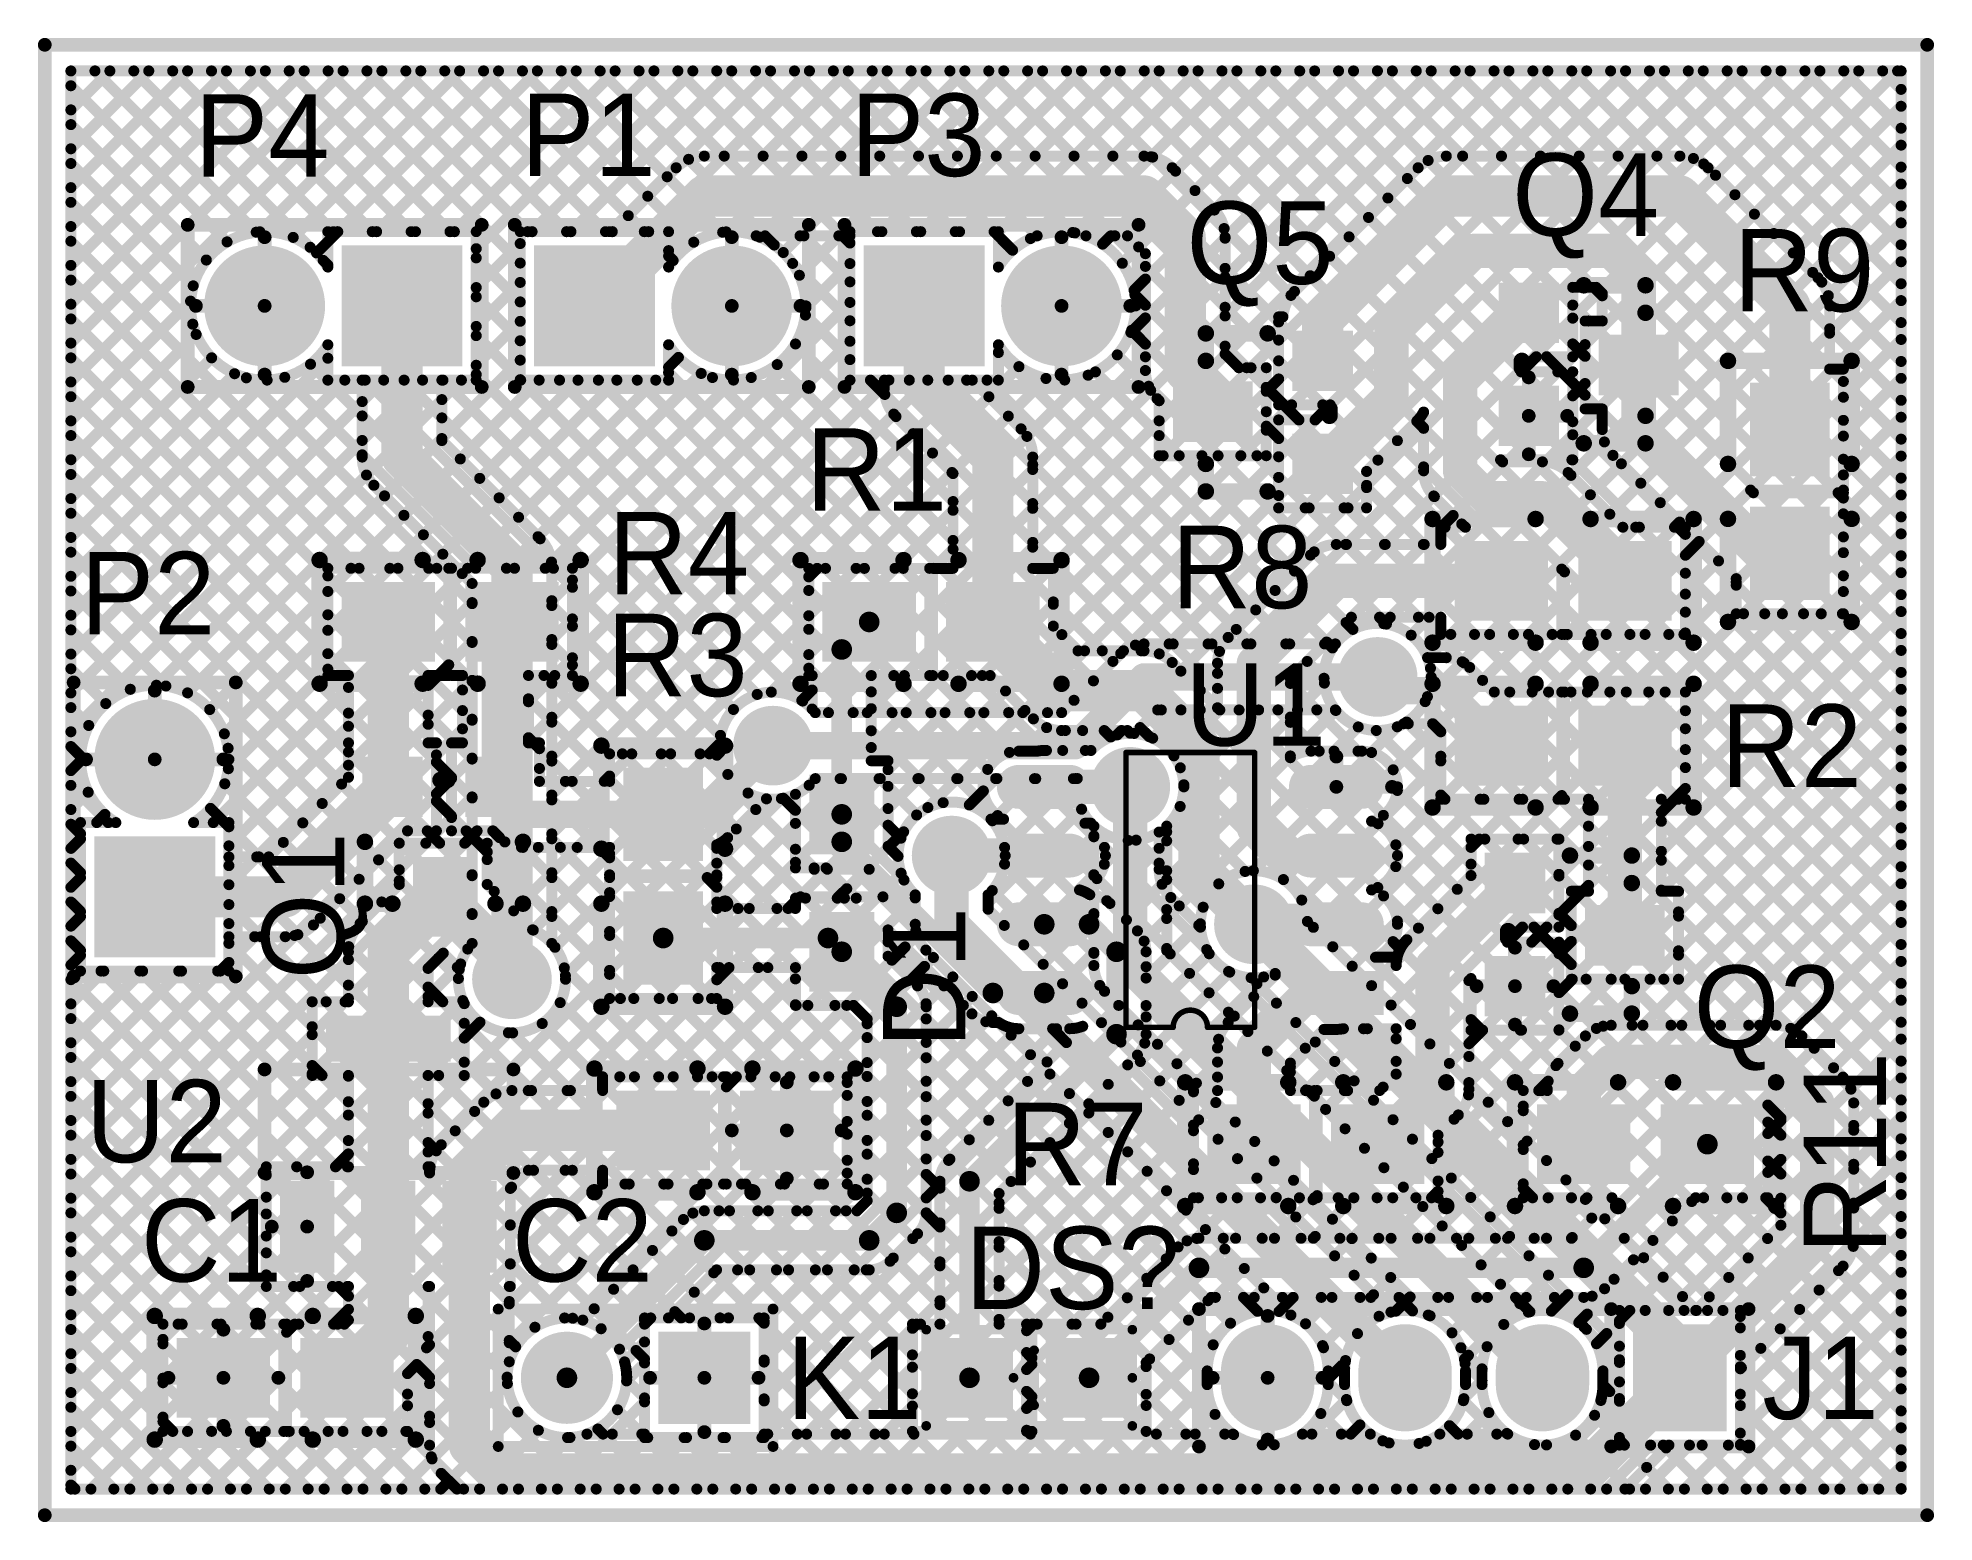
# Model space of a CAD drawing. Header units: millimetres. Extents: x 31.5 to 66.5, y 50.5 to 78.
import ezdxf

# ---------------------------------------------------------------- set-up
doc = ezdxf.new("R2010")
doc.units = ezdxf.units.MM
for name, color, linetype in [('BottomLayer', 5, 'Continuous'), ('BottomSolder', 6, 'Continuous'), ('KeepOutLayer', 6, 'Continuous'), ('MultiLayer', 9, 'Continuous'), ('PadHoleLayer', 156, 'Continuous'), ('TopLayer', 1, 'Continuous'), ('TopOverlay', 2, 'Continuous'), ('TopPaste', 8, 'Continuous'), ('TopSolder', 216, 'Continuous'), ('ViaHoleLayer', 16, 'Continuous')]:
    doc.layers.add(name, color=color, linetype=linetype)

msp = doc.modelspace()

# ---------------------------------------------------------------- texts
at = {"layer": 'TopOverlay'}
for s, p in [('P4', (34.392, 75.413)), ('P1', (40.424, 75.425)), ('P3', (46.52, 75.425)), ('Q4', (58.75, 74.32)), ('Q5', (52.73, 73.431)), ('R9', (62.84, 72.923)), ('R1', (45.695, 69.24)), ('R4', (42.037, 67.691)), ('R8', (52.451, 67.437)), ('P2', (32.283, 66.954)), ('R3', (42.012, 65.811)), ('U1', (52.705, 64.897)), ('R2', (62.611, 64.135)), ('Q2', (62.103, 59.309)), ('U2', (32.384, 57.196)), ('R7', (49.403, 56.771)), ('C1', (33.401, 54.991)), ('C2', (40.259, 54.991)), ('DS?', (48.641, 54.483)), ('K1', (45.339, 52.451)), ('J1', (63.373, 52.451))]:
    msp.add_text(s, height=1.524, dxfattribs=at).set_placement(p)
for s, p in [('Q1', (37.16, 60.579)), ('D1', (48.641, 59.309)), ('R11', (65.659, 55.499))]:
    msp.add_text(s, height=1.524, rotation=90, dxfattribs=at).set_placement(p)

# ---------------------------------------------------------------- blocks, each defined once
blk = doc.blocks.new('0805_1')
at = {"layer": 'TopLayer'}
for points in [[(-0.762, -0.637), (0.762, -0.637), (-0.762, 0.633), (0.762, 0.633)], [(1.524, -0.637), (3.048, -0.637), (1.524, 0.633), (3.048, 0.633)]]:
    blk.add_solid(points, dxfattribs=at)
at = {"layer": 'TopOverlay', "const_width": 0.305}
for points in [[(-1.27, -1.145), (-1.27, 1.141)], [(-1.27, 1.141), (0.635, 1.141)], [(1.651, 1.141), (3.556, 1.141)], [(3.556, -1.145), (3.556, 1.141)], [(-1.27, -1.145), (0.635, -1.145)], [(1.651, -1.145), (3.556, -1.145)]]:
    blk.add_lwpolyline(points, dxfattribs=at)
at = {"layer": 'TopOverlay', "const_width": 0.152}
for points in [[(-1.346, 1.141, 1), (-1.194, 1.141, 1)], [(-1.346, 1.141, 1), (-1.194, 1.141, 1)], [(0.559, 1.141, 1), (0.711, 1.141, 1)], [(1.575, 1.141, 1), (1.727, 1.141, 1)], [(3.48, 1.141, 1), (3.632, 1.141, 1)], [(3.48, 1.141, 1), (3.632, 1.141, 1)], [(-1.346, -1.145, 1), (-1.194, -1.145, 1)], [(-1.346, -1.145, 1), (-1.194, -1.145, 1)], [(0.559, -1.145, 1), (0.711, -1.145, 1)], [(1.575, -1.145, 1), (1.727, -1.145, 1)], [(3.48, -1.145, 1), (3.632, -1.145, 1)], [(3.48, -1.145, 1), (3.632, -1.145, 1)]]:
    blk.add_lwpolyline(points, format="xyb", close=True, dxfattribs=at)
at = {"layer": 'TopPaste'}
for points in [[(-0.762, -0.637), (0.762, -0.637), (-0.762, 0.633), (0.762, 0.633)], [(1.524, -0.637), (3.048, -0.637), (1.524, 0.633), (3.048, 0.633)]]:
    blk.add_solid(points, dxfattribs=at)
at = {"layer": 'TopSolder'}
for points in [[(-0.864, -0.738), (0.864, -0.738), (-0.864, 0.735), (0.864, 0.735)], [(1.422, -0.738), (3.15, -0.738), (1.422, 0.735), (3.15, 0.735)]]:
    blk.add_solid(points, dxfattribs=at)
blk = doc.blocks.new('0805_2')
at = {"layer": 'TopLayer'}
for points in [[(-0.762, -0.637), (0.762, -0.637), (-0.762, 0.633), (0.762, 0.633)], [(1.524, -0.637), (3.048, -0.637), (1.524, 0.633), (3.048, 0.633)]]:
    blk.add_solid(points, dxfattribs=at)
at = {"layer": 'TopOverlay', "const_width": 0.305}
for points in [[(-1.27, 1.141), (-1.27, -1.145)], [(0.635, 1.141), (-1.27, 1.141)], [(3.556, 1.141), (1.651, 1.141)], [(3.556, 1.141), (3.556, -1.145)], [(0.635, -1.145), (-1.27, -1.145)], [(3.556, -1.145), (1.651, -1.145)]]:
    blk.add_lwpolyline(points, dxfattribs=at)
at = {"layer": 'TopOverlay', "const_width": 0.152}
for points in [[(-1.346, 1.141, 1), (-1.194, 1.141, 1)], [(-1.346, 1.141, 1), (-1.194, 1.141, 1)], [(0.559, 1.141, 1), (0.711, 1.141, 1)], [(1.575, 1.141, 1), (1.727, 1.141, 1)], [(3.48, 1.141, 1), (3.632, 1.141, 1)], [(3.48, 1.141, 1), (3.632, 1.141, 1)], [(-1.346, -1.145, 1), (-1.194, -1.145, 1)], [(-1.346, -1.145, 1), (-1.194, -1.145, 1)], [(0.559, -1.145, 1), (0.711, -1.145, 1)], [(1.575, -1.145, 1), (1.727, -1.145, 1)], [(3.48, -1.145, 1), (3.632, -1.145, 1)], [(3.48, -1.145, 1), (3.632, -1.145, 1)]]:
    blk.add_lwpolyline(points, format="xyb", close=True, dxfattribs=at)
at = {"layer": 'TopPaste'}
for points in [[(-0.762, -0.637), (0.762, -0.637), (-0.762, 0.633), (0.762, 0.633)], [(1.524, -0.637), (3.048, -0.637), (1.524, 0.633), (3.048, 0.633)]]:
    blk.add_solid(points, dxfattribs=at)
at = {"layer": 'TopSolder'}
for points in [[(-0.864, -0.738), (0.864, -0.738), (-0.864, 0.735), (0.864, 0.735)], [(1.422, -0.738), (3.15, -0.738), (1.422, 0.735), (3.15, 0.735)]]:
    blk.add_solid(points, dxfattribs=at)
blk = doc.blocks.new('SOD_323_3')
at = {"layer": 'TopLayer'}
for points in [[(-0.635, -0.499999), (0.635, -0.499999), (-0.635, 0.499999), (0.635, 0.499999)], [(1.905, -0.499999), (3.175, -0.499999), (1.905, 0.499999), (3.175, 0.499999)]]:
    blk.add_solid(points, dxfattribs=at)
at = {"layer": 'TopOverlay', "const_width": 0.2032}
for points in [[(1.524, -0.762), (1.524, 0.762)], [(1.016, -0.508), (1.016, 0.508)], [(1.524, 0), (1.016, 0.508)], [(1.016, -0.508), (1.524, 0)]]:
    blk.add_lwpolyline(points, dxfattribs=at)
at = {"layer": 'TopOverlay', "const_width": 0.1016}
for points in [[(1.4732, 0.762, 1), (1.5748, 0.762, 1)], [(0.9652, 0.508, 1), (1.0668, 0.508, 1)], [(0.9652, 0.508, 1), (1.0668, 0.508, 1)], [(1.4732, 0, 1), (1.5748, 0, 1)], [(1.4732, 0, 1), (1.5748, 0, 1)], [(0.9652, -0.508, 1), (1.0668, -0.508, 1)], [(0.9652, -0.508, 1), (1.0668, -0.508, 1)], [(1.4732, -0.762, 1), (1.5748, -0.762, 1)]]:
    blk.add_lwpolyline(points, format="xyb", close=True, dxfattribs=at)
at = {"layer": 'TopPaste'}
for points in [[(-0.635, -0.499999), (0.635, -0.499999), (-0.635, 0.499999), (0.635, 0.499999)], [(1.905, -0.499999), (3.175, -0.499999), (1.905, 0.499999), (3.175, 0.499999)]]:
    blk.add_solid(points, dxfattribs=at)
at = {"layer": 'TopSolder'}
for points in [[(-0.7366, -0.601599), (0.7366, -0.601599), (-0.7366, 0.601599), (0.7366, 0.601599)], [(1.8034, -0.601599), (3.2766, -0.601599), (1.8034, 0.601599), (3.2766, 0.601599)]]:
    blk.add_solid(points, dxfattribs=at)
blk = doc.blocks.new('SMDLED_4')
at = {"layer": 'TopLayer'}
for points in [[(-0.699, -0.637), (0.701, -0.637), (-0.699, 0.633), (0.701, 0.633)], [(1.511, -0.637), (2.911, -0.637), (1.511, 0.633), (2.911, 0.633)]]:
    blk.add_solid(points, dxfattribs=at)
at = {"layer": 'TopOverlay', "const_width": 0.178}
for points in [[(3.011, 0.887), (-0.799, 0.887)], [(-0.799, 0.887), (-0.799, -0.002)], [(3.011, 0.887), (3.011, -0.891)], [(3.012, 0.887), (3.011, 0.887)], [(1.398, -0.002), (1.017, 0.506)], [(1.017, 0.506), (1.017, -0.51)], [(-0.799, -0.002), (-0.799, -0.891)], [(1.398, -0.002), (1.017, -0.51)], [(3.011, -0.891), (-0.799, -0.891)]]:
    blk.add_lwpolyline(points, dxfattribs=at)
at = {"layer": 'TopOverlay', "const_width": 0.0889}
for points in [[(-0.844, 0.887, 1), (-0.755, 0.887, 1)], [(-0.844, 0.887, 1), (-0.755, 0.887, 1)], [(2.966, 0.887, 1), (3.055, 0.887, 1)], [(2.966, 0.887, 1), (3.055, 0.887, 1)], [(2.966, 0.887, 1), (3.055, 0.887, 1)], [(2.967, 0.887, 1), (3.056, 0.887, 1)], [(0.972, 0.506, 1), (1.061, 0.506, 1)], [(0.972, 0.506, 1), (1.061, 0.506, 1)], [(-0.844, -0.002, 1), (-0.755, -0.002, 1)], [(-0.844, -0.002, 1), (-0.755, -0.002, 1)], [(1.353, -0.002, 1), (1.442, -0.002, 1)], [(1.353, -0.002, 1), (1.442, -0.002, 1)], [(0.972, -0.51, 1), (1.061, -0.51, 1)], [(0.972, -0.51, 1), (1.061, -0.51, 1)], [(-0.844, -0.891, 1), (-0.755, -0.891, 1)], [(-0.844, -0.891, 1), (-0.755, -0.891, 1)], [(2.966, -0.891, 1), (3.055, -0.891, 1)], [(2.966, -0.891, 1), (3.055, -0.891, 1)]]:
    blk.add_lwpolyline(points, format="xyb", close=True, dxfattribs=at)
at = {"layer": 'TopPaste'}
for points in [[(-0.699, -0.637), (0.701, -0.637), (-0.699, 0.633), (0.701, 0.633)], [(1.511, -0.637), (2.911, -0.637), (1.511, 0.633), (2.911, 0.633)]]:
    blk.add_solid(points, dxfattribs=at)
at = {"layer": 'TopSolder'}
for points in [[(-0.801, -0.738), (0.802, -0.738), (-0.801, 0.735), (0.802, 0.735)], [(1.409, -0.738), (3.012, -0.738), (1.409, 0.735), (3.012, 0.735)]]:
    blk.add_solid(points, dxfattribs=at)
blk = doc.blocks.new('SIP4_5')
at = {"layer": 'BottomLayer', "const_width": 1.524}
for points in [[(-1.27, 0.127), (-1.27, -0.127)], [(1.27, 0.127), (1.27, -0.127)], [(3.81, 0.127), (3.81, -0.127)]]:
    blk.add_lwpolyline(points, dxfattribs=at)
at = {"layer": 'BottomLayer', "const_width": 0.762}
for points in [[(-1.651, 0.127, 1), (-0.889, 0.127, 1)], [(0.889, 0.127, 1), (1.651, 0.127, 1)], [(3.429, 0.127, 1), (4.191, 0.127, 1)], [(-1.651, -0.127, 1), (-0.889, -0.127, 1)], [(0.889, -0.127, 1), (1.651, -0.127, 1)], [(3.429, -0.127, 1), (4.191, -0.127, 1)]]:
    blk.add_lwpolyline(points, format="xyb", close=True, dxfattribs=at)
at = {"layer": 'BottomLayer'}
blk.add_solid([(-4.572, -0.889), (-3.048, -0.889), (-4.572, 0.889), (-3.048, 0.889)], dxfattribs=at)
at = {"layer": 'BottomSolder', "const_width": 1.7272}
for points in [[(-1.27, 0.127), (-1.27, -0.127)], [(1.27, 0.127), (1.27, -0.127)], [(3.81, 0.127), (3.81, -0.127)]]:
    blk.add_lwpolyline(points, dxfattribs=at)
at = {"layer": 'BottomSolder', "const_width": 0.8636}
for points in [[(-1.7018, 0.127, 1), (-0.8382, 0.127, 1)], [(-1.7018, -0.127, 1), (-0.8382, -0.127, 1)], [(0.8382, 0.127, 1), (1.7018, 0.127, 1)], [(0.8382, -0.127, 1), (1.7018, -0.127, 1)], [(3.3782, 0.127, 1), (4.2418, 0.127, 1)], [(3.3782, -0.127, 1), (4.2418, -0.127, 1)]]:
    blk.add_lwpolyline(points, format="xyb", close=True, dxfattribs=at)
at = {"layer": 'BottomSolder'}
blk.add_solid([(-4.6736, -0.9906), (-2.9464, -0.9906), (-4.6736, 0.9906), (-2.9464, 0.9906)], dxfattribs=at)
at = {"layer": 'MultiLayer', "const_width": 1.524}
for points in [[(-1.27, 0.127), (-1.27, -0.127)], [(1.27, 0.127), (1.27, -0.127)], [(3.81, 0.127), (3.81, -0.127)]]:
    blk.add_lwpolyline(points, dxfattribs=at)
at = {"layer": 'MultiLayer', "const_width": 0.762}
for points in [[(-1.651, 0.127, 1), (-0.889, 0.127, 1)], [(0.889, 0.127, 1), (1.651, 0.127, 1)], [(3.429, 0.127, 1), (4.191, 0.127, 1)], [(-1.651, -0.127, 1), (-0.889, -0.127, 1)], [(0.889, -0.127, 1), (1.651, -0.127, 1)], [(3.429, -0.127, 1), (4.191, -0.127, 1)]]:
    blk.add_lwpolyline(points, format="xyb", close=True, dxfattribs=at)
at = {"layer": 'MultiLayer'}
blk.add_solid([(-4.572, -0.889), (-3.048, -0.889), (-4.572, 0.889), (-3.048, 0.889)], dxfattribs=at)
at = {"layer": 'PadHoleLayer', "const_width": 0.4064}
for points in [[(-4.0132, 0, 1), (-3.6068, 0, 1)], [(-1.4732, 0, 1), (-1.0668, 0, 1)], [(1.0668, 0, 1), (1.4732, 0, 1)], [(3.6068, 0, 1), (4.0132, 0, 1)]]:
    blk.add_lwpolyline(points, format="xyb", close=True, dxfattribs=at)
at = {"layer": 'TopLayer', "const_width": 1.524}
for points in [[(-1.27, 0.127), (-1.27, -0.127)], [(1.27, 0.127), (1.27, -0.127)], [(3.81, 0.127), (3.81, -0.127)]]:
    blk.add_lwpolyline(points, dxfattribs=at)
at = {"layer": 'TopLayer', "const_width": 0.762}
for points in [[(-1.651, 0.127, 1), (-0.889, 0.127, 1)], [(0.889, 0.127, 1), (1.651, 0.127, 1)], [(3.429, 0.127, 1), (4.191, 0.127, 1)], [(-1.651, -0.127, 1), (-0.889, -0.127, 1)], [(0.889, -0.127, 1), (1.651, -0.127, 1)], [(3.429, -0.127, 1), (4.191, -0.127, 1)]]:
    blk.add_lwpolyline(points, format="xyb", close=True, dxfattribs=at)
at = {"layer": 'TopLayer'}
blk.add_solid([(-4.572, -0.889), (-3.048, -0.889), (-4.572, 0.889), (-3.048, 0.889)], dxfattribs=at)
at = {"layer": 'TopOverlay', "const_width": 0.254}
for points in [[(5.08, 1.27), (-5.08, 1.27)], [(-5.08, 1.27), (-5.08, -1.27)], [(-2.54, 1.27), (-2.54, -1.27)], [(5.08, 1.27), (5.08, -1.27)], [(5.08, -1.27), (-5.08, -1.27)]]:
    blk.add_lwpolyline(points, dxfattribs=at)
at = {"layer": 'TopOverlay', "const_width": 0.127}
for points in [[(-5.1435, 1.27, 1), (-5.0165, 1.27, 1)], [(-5.1435, 1.27, 1), (-5.0165, 1.27, 1)], [(-2.6035, 1.27, 1), (-2.4765, 1.27, 1)], [(5.0165, 1.27, 1), (5.1435, 1.27, 1)], [(5.0165, 1.27, 1), (5.1435, 1.27, 1)], [(-5.1435, -1.27, 1), (-5.0165, -1.27, 1)], [(-5.1435, -1.27, 1), (-5.0165, -1.27, 1)], [(-2.6035, -1.27, 1), (-2.4765, -1.27, 1)], [(5.0165, -1.27, 1), (5.1435, -1.27, 1)], [(5.0165, -1.27, 1), (5.1435, -1.27, 1)]]:
    blk.add_lwpolyline(points, format="xyb", close=True, dxfattribs=at)
at = {"layer": 'TopSolder', "const_width": 1.7272}
for points in [[(-1.27, 0.127), (-1.27, -0.127)], [(1.27, 0.127), (1.27, -0.127)], [(3.81, 0.127), (3.81, -0.127)]]:
    blk.add_lwpolyline(points, dxfattribs=at)
at = {"layer": 'TopSolder', "const_width": 0.8636}
for points in [[(-1.7018, 0.127, 1), (-0.8382, 0.127, 1)], [(-1.7018, -0.127, 1), (-0.8382, -0.127, 1)], [(0.8382, 0.127, 1), (1.7018, 0.127, 1)], [(0.8382, -0.127, 1), (1.7018, -0.127, 1)], [(3.3782, 0.127, 1), (4.2418, 0.127, 1)], [(3.3782, -0.127, 1), (4.2418, -0.127, 1)]]:
    blk.add_lwpolyline(points, format="xyb", close=True, dxfattribs=at)
at = {"layer": 'TopSolder'}
blk.add_solid([(-4.6736, -0.9906), (-2.9464, -0.9906), (-4.6736, 0.9906), (-2.9464, 0.9906)], dxfattribs=at)
blk = doc.blocks.new('P___DIP_2P_6')
at = {"layer": 'BottomLayer', "const_width": 1.016}
blk.add_lwpolyline([(2.032, 0, 1), (3.048, 0, 1)], format="xyb", close=True, dxfattribs=at)
at = {"layer": 'BottomLayer'}
blk.add_solid([(-1.016, -1.016), (1.016, -1.016), (-1.016, 1.016), (1.016, 1.016)], dxfattribs=at)
at = {"layer": 'BottomSolder', "const_width": 1.1176}
blk.add_lwpolyline([(1.9812, 0, 1), (3.0988, 0, 1)], format="xyb", close=True, dxfattribs=at)
at = {"layer": 'BottomSolder'}
blk.add_solid([(-1.1176, -1.1176), (1.1176, -1.1176), (-1.1176, 1.1176), (1.1176, 1.1176)], dxfattribs=at)
at = {"layer": 'MultiLayer', "const_width": 1.016}
blk.add_lwpolyline([(2.032, 0, 1), (3.048, 0, 1)], format="xyb", close=True, dxfattribs=at)
at = {"layer": 'MultiLayer'}
blk.add_solid([(-1.016, -1.016), (1.016, -1.016), (-1.016, 1.016), (1.016, 1.016)], dxfattribs=at)
at = {"layer": 'PadHoleLayer', "const_width": 0.508}
for points in [[(-0.254, 0, 1), (0.254, 0, 1)], [(2.286, 0, 1), (2.794, 0, 1)]]:
    blk.add_lwpolyline(points, format="xyb", close=True, dxfattribs=at)
at = {"layer": 'TopLayer', "const_width": 1.016}
blk.add_lwpolyline([(2.032, 0, 1), (3.048, 0, 1)], format="xyb", close=True, dxfattribs=at)
at = {"layer": 'TopLayer'}
blk.add_solid([(-1.016, -1.016), (1.016, -1.016), (-1.016, 1.016), (1.016, 1.016)], dxfattribs=at)
at = {"layer": 'TopOverlay', "const_width": 0.254}
for points in [[(-1.4732, 1.4986), (3.9624, 1.4986)], [(-1.4732, -1.4986), (-1.4732, 1.4986)], [(3.9624, -1.4986), (3.9624, 1.4986)], [(-1.4732, -1.4986), (3.9624, -1.4986)]]:
    blk.add_lwpolyline(points, dxfattribs=at)
at = {"layer": 'TopOverlay', "const_width": 0.127}
for points in [[(-1.5367, 1.4986, 1), (-1.4097, 1.4986, 1)], [(-1.5367, 1.4986, 1), (-1.4097, 1.4986, 1)], [(3.8989, 1.4986, 1), (4.0259, 1.4986, 1)], [(3.8989, 1.4986, 1), (4.0259, 1.4986, 1)], [(-1.5367, -1.4986, 1), (-1.4097, -1.4986, 1)], [(-1.5367, -1.4986, 1), (-1.4097, -1.4986, 1)], [(3.8989, -1.4986, 1), (4.0259, -1.4986, 1)], [(3.8989, -1.4986, 1), (4.0259, -1.4986, 1)]]:
    blk.add_lwpolyline(points, format="xyb", close=True, dxfattribs=at)
at = {"layer": 'TopSolder', "const_width": 1.1176}
blk.add_lwpolyline([(1.9812, 0, 1), (3.0988, 0, 1)], format="xyb", close=True, dxfattribs=at)
at = {"layer": 'TopSolder'}
blk.add_solid([(-1.1176, -1.1176), (1.1176, -1.1176), (-1.1176, 1.1176), (1.1176, 1.1176)], dxfattribs=at)
blk = doc.blocks.new('P___DIP_2P_7')
at = {"layer": 'BottomLayer', "const_width": 1.016}
blk.add_lwpolyline([(2.032, 0, 1), (3.048, 0, 1)], format="xyb", close=True, dxfattribs=at)
at = {"layer": 'BottomLayer'}
blk.add_solid([(-1.016, -1.016), (1.016, -1.016), (-1.016, 1.016), (1.016, 1.016)], dxfattribs=at)
at = {"layer": 'BottomSolder', "const_width": 1.1176}
blk.add_lwpolyline([(1.9812, 0, 1), (3.0988, 0, 1)], format="xyb", close=True, dxfattribs=at)
at = {"layer": 'BottomSolder'}
blk.add_solid([(-1.1176, -1.1176), (1.1176, -1.1176), (-1.1176, 1.1176), (1.1176, 1.1176)], dxfattribs=at)
at = {"layer": 'MultiLayer', "const_width": 1.016}
blk.add_lwpolyline([(2.032, 0, 1), (3.048, 0, 1)], format="xyb", close=True, dxfattribs=at)
at = {"layer": 'MultiLayer'}
blk.add_solid([(-1.016, -1.016), (1.016, -1.016), (-1.016, 1.016), (1.016, 1.016)], dxfattribs=at)
at = {"layer": 'PadHoleLayer', "const_width": 0.508}
for points in [[(-0.254, 0, 1), (0.254, 0, 1)], [(2.286, 0, 1), (2.794, 0, 1)]]:
    blk.add_lwpolyline(points, format="xyb", close=True, dxfattribs=at)
at = {"layer": 'TopLayer', "const_width": 1.016}
blk.add_lwpolyline([(2.032, 0, 1), (3.048, 0, 1)], format="xyb", close=True, dxfattribs=at)
at = {"layer": 'TopLayer'}
blk.add_solid([(-1.016, -1.016), (1.016, -1.016), (-1.016, 1.016), (1.016, 1.016)], dxfattribs=at)
at = {"layer": 'TopOverlay', "const_width": 0.254}
for points in [[(-1.4732, 1.4986), (3.9624, 1.4986)], [(-1.4732, 1.4986), (-1.4732, -1.4986)], [(3.9624, 1.4986), (3.9624, -1.4986)], [(-1.4732, -1.4986), (3.9624, -1.4986)]]:
    blk.add_lwpolyline(points, dxfattribs=at)
at = {"layer": 'TopOverlay', "const_width": 0.127}
for points in [[(-1.5367, 1.4986, 1), (-1.4097, 1.4986, 1)], [(-1.5367, 1.4986, 1), (-1.4097, 1.4986, 1)], [(3.8989, 1.4986, 1), (4.0259, 1.4986, 1)], [(3.8989, 1.4986, 1), (4.0259, 1.4986, 1)], [(-1.5367, -1.4986, 1), (-1.4097, -1.4986, 1)], [(-1.5367, -1.4986, 1), (-1.4097, -1.4986, 1)], [(3.8989, -1.4986, 1), (4.0259, -1.4986, 1)], [(3.8989, -1.4986, 1), (4.0259, -1.4986, 1)]]:
    blk.add_lwpolyline(points, format="xyb", close=True, dxfattribs=at)
at = {"layer": 'TopSolder', "const_width": 1.1176}
blk.add_lwpolyline([(1.9812, 0, 1), (3.0988, 0, 1)], format="xyb", close=True, dxfattribs=at)
at = {"layer": 'TopSolder'}
blk.add_solid([(-1.1176, -1.1176), (1.1176, -1.1176), (-1.1176, 1.1176), (1.1176, 1.1176)], dxfattribs=at)
blk = doc.blocks.new('P___DIP_2P_8')
at = {"layer": 'BottomLayer', "const_width": 1.016}
blk.add_lwpolyline([(2.032, 0, 1), (3.048, 0, 1)], format="xyb", close=True, dxfattribs=at)
at = {"layer": 'BottomLayer'}
blk.add_solid([(-1.016, -1.016), (1.016, -1.016), (-1.016, 1.016), (1.016, 1.016)], dxfattribs=at)
at = {"layer": 'BottomSolder', "const_width": 1.1176}
blk.add_lwpolyline([(1.9812, 0, 1), (3.0988, 0, 1)], format="xyb", close=True, dxfattribs=at)
at = {"layer": 'BottomSolder'}
blk.add_solid([(-1.1176, -1.1176), (1.1176, -1.1176), (-1.1176, 1.1176), (1.1176, 1.1176)], dxfattribs=at)
at = {"layer": 'MultiLayer', "const_width": 1.016}
blk.add_lwpolyline([(2.032, 0, 1), (3.048, 0, 1)], format="xyb", close=True, dxfattribs=at)
at = {"layer": 'MultiLayer'}
blk.add_solid([(-1.016, -1.016), (1.016, -1.016), (-1.016, 1.016), (1.016, 1.016)], dxfattribs=at)
at = {"layer": 'PadHoleLayer', "const_width": 0.508}
for points in [[(-0.254, 0, 1), (0.254, 0, 1)], [(2.286, 0, 1), (2.794, 0, 1)]]:
    blk.add_lwpolyline(points, format="xyb", close=True, dxfattribs=at)
at = {"layer": 'TopLayer', "const_width": 1.016}
blk.add_lwpolyline([(2.032, 0, 1), (3.048, 0, 1)], format="xyb", close=True, dxfattribs=at)
at = {"layer": 'TopLayer'}
blk.add_solid([(-1.016, -1.016), (1.016, -1.016), (-1.016, 1.016), (1.016, 1.016)], dxfattribs=at)
at = {"layer": 'TopOverlay', "const_width": 0.254}
for points in [[(-1.4732, 1.4986), (3.9624, 1.4986)], [(-1.4732, -1.4986), (-1.4732, 1.4986)], [(3.9624, -1.4986), (3.9624, 1.4986)], [(-1.4732, -1.4986), (3.9624, -1.4986)]]:
    blk.add_lwpolyline(points, dxfattribs=at)
at = {"layer": 'TopOverlay', "const_width": 0.127}
for points in [[(-1.5367, 1.4986, 1), (-1.4097, 1.4986, 1)], [(-1.5367, 1.4986, 1), (-1.4097, 1.4986, 1)], [(3.8989, 1.4986, 1), (4.0259, 1.4986, 1)], [(3.8989, 1.4986, 1), (4.0259, 1.4986, 1)], [(-1.5367, -1.4986, 1), (-1.4097, -1.4986, 1)], [(-1.5367, -1.4986, 1), (-1.4097, -1.4986, 1)], [(3.8989, -1.4986, 1), (4.0259, -1.4986, 1)], [(3.8989, -1.4986, 1), (4.0259, -1.4986, 1)]]:
    blk.add_lwpolyline(points, format="xyb", close=True, dxfattribs=at)
at = {"layer": 'TopSolder', "const_width": 1.1176}
blk.add_lwpolyline([(1.9812, 0, 1), (3.0988, 0, 1)], format="xyb", close=True, dxfattribs=at)
at = {"layer": 'TopSolder'}
blk.add_solid([(-1.1176, -1.1176), (1.1176, -1.1176), (-1.1176, 1.1176), (1.1176, 1.1176)], dxfattribs=at)
blk = doc.blocks.new('P___DIP_2P_9')
at = {"layer": 'BottomLayer', "const_width": 1.016}
blk.add_lwpolyline([(2.032, 0, 1), (3.048, 0, 1)], format="xyb", close=True, dxfattribs=at)
at = {"layer": 'BottomLayer'}
blk.add_solid([(-1.016, -1.016), (1.016, -1.016), (-1.016, 1.016), (1.016, 1.016)], dxfattribs=at)
at = {"layer": 'BottomSolder', "const_width": 1.1176}
blk.add_lwpolyline([(1.9812, 0, 1), (3.0988, 0, 1)], format="xyb", close=True, dxfattribs=at)
at = {"layer": 'BottomSolder'}
blk.add_solid([(-1.1176, -1.1176), (1.1176, -1.1176), (-1.1176, 1.1176), (1.1176, 1.1176)], dxfattribs=at)
at = {"layer": 'MultiLayer', "const_width": 1.016}
blk.add_lwpolyline([(2.032, 0, 1), (3.048, 0, 1)], format="xyb", close=True, dxfattribs=at)
at = {"layer": 'MultiLayer'}
blk.add_solid([(-1.016, -1.016), (1.016, -1.016), (-1.016, 1.016), (1.016, 1.016)], dxfattribs=at)
at = {"layer": 'PadHoleLayer', "const_width": 0.508}
for points in [[(-0.254, 0, 1), (0.254, 0, 1)], [(2.286, 0, 1), (2.794, 0, 1)]]:
    blk.add_lwpolyline(points, format="xyb", close=True, dxfattribs=at)
at = {"layer": 'TopLayer', "const_width": 1.016}
blk.add_lwpolyline([(2.032, 0, 1), (3.048, 0, 1)], format="xyb", close=True, dxfattribs=at)
at = {"layer": 'TopLayer'}
blk.add_solid([(-1.016, -1.016), (1.016, -1.016), (-1.016, 1.016), (1.016, 1.016)], dxfattribs=at)
at = {"layer": 'TopOverlay', "const_width": 0.254}
for points in [[(3.9624, 1.4986), (-1.4732, 1.4986)], [(-1.4732, 1.4986), (-1.4732, -1.4986)], [(3.9624, 1.4986), (3.9624, -1.4986)], [(3.9624, -1.4986), (-1.4732, -1.4986)]]:
    blk.add_lwpolyline(points, dxfattribs=at)
at = {"layer": 'TopOverlay', "const_width": 0.127}
for points in [[(-1.5367, 1.4986, 1), (-1.4097, 1.4986, 1)], [(-1.5367, 1.4986, 1), (-1.4097, 1.4986, 1)], [(3.8989, 1.4986, 1), (4.0259, 1.4986, 1)], [(3.8989, 1.4986, 1), (4.0259, 1.4986, 1)], [(-1.5367, -1.4986, 1), (-1.4097, -1.4986, 1)], [(-1.5367, -1.4986, 1), (-1.4097, -1.4986, 1)], [(3.8989, -1.4986, 1), (4.0259, -1.4986, 1)], [(3.8989, -1.4986, 1), (4.0259, -1.4986, 1)]]:
    blk.add_lwpolyline(points, format="xyb", close=True, dxfattribs=at)
at = {"layer": 'TopSolder', "const_width": 1.1176}
blk.add_lwpolyline([(1.9812, 0, 1), (3.0988, 0, 1)], format="xyb", close=True, dxfattribs=at)
at = {"layer": 'TopSolder'}
blk.add_solid([(-1.1176, -1.1176), (1.1176, -1.1176), (-1.1176, 1.1176), (1.1176, 1.1176)], dxfattribs=at)
blk = doc.blocks.new('SOT_23_10')
at = {"layer": 'TopLayer'}
for points in [[(-0.508, -0.635), (0.4064, -0.635), (-0.508, 0.635), (0.4064, 0.635)], [(-1.4732, -2.4892), (-0.5588, -2.4892), (-1.4732, -1.5748), (-0.5588, -1.5748)], [(0.4318, -2.4892), (1.3462, -2.4892), (0.4318, -1.5748), (1.3462, -1.5748)]]:
    blk.add_solid(points, dxfattribs=at)
at = {"layer": 'TopOverlay', "const_width": 0.3048}
for points in [[(-1.016, 0.127), (-1.524, 0.127)], [(-1.524, 0.127), (-1.524, -1.016)], [(1.397, 0.127), (0.889, 0.127)], [(1.397, 0.127), (1.397, -1.016)], [(0, -2.159), (-0.127, -2.159)]]:
    blk.add_lwpolyline(points, dxfattribs=at)
at = {"layer": 'TopOverlay', "const_width": 0.1524}
for points in [[(-1.6002, 0.127, 1), (-1.4478, 0.127, 1)], [(-1.6002, 0.127, 1), (-1.4478, 0.127, 1)], [(-1.0922, 0.127, 1), (-0.9398, 0.127, 1)], [(0.8128, 0.127, 1), (0.9652, 0.127, 1)], [(1.3208, 0.127, 1), (1.4732, 0.127, 1)], [(1.3208, 0.127, 1), (1.4732, 0.127, 1)], [(-1.6002, -1.016, 1), (-1.4478, -1.016, 1)], [(1.3208, -1.016, 1), (1.4732, -1.016, 1)], [(-0.2032, -2.159, 1), (-0.0508, -2.159, 1)], [(-0.0762, -2.159, 1), (0.0762, -2.159, 1)]]:
    blk.add_lwpolyline(points, format="xyb", close=True, dxfattribs=at)
at = {"layer": 'TopPaste'}
for points in [[(-0.508, -0.635), (0.4064, -0.635), (-0.508, 0.635), (0.4064, 0.635)], [(-1.4732, -2.4892), (-0.5588, -2.4892), (-1.4732, -1.5748), (-0.5588, -1.5748)], [(0.4318, -2.4892), (1.3462, -2.4892), (0.4318, -1.5748), (1.3462, -1.5748)]]:
    blk.add_solid(points, dxfattribs=at)
at = {"layer": 'TopSolder'}
for points in [[(-0.6096, -0.7366), (0.508, -0.7366), (-0.6096, 0.7366), (0.508, 0.7366)], [(-1.5748, -2.5908), (-0.4572, -2.5908), (-1.5748, -1.4732), (-0.4572, -1.4732)], [(0.3302, -2.5908), (1.4478, -2.5908), (0.3302, -1.4732), (1.4478, -1.4732)]]:
    blk.add_solid(points, dxfattribs=at)
blk = doc.blocks.new('SOT_23_11')
at = {"layer": 'TopLayer'}
for points in [[(-0.508, -0.635), (0.4064, -0.635), (-0.508, 0.635), (0.4064, 0.635)], [(-1.4732, -2.4892), (-0.5588, -2.4892), (-1.4732, -1.5748), (-0.5588, -1.5748)], [(0.4318, -2.4892), (1.3462, -2.4892), (0.4318, -1.5748), (1.3462, -1.5748)]]:
    blk.add_solid(points, dxfattribs=at)
at = {"layer": 'TopOverlay', "const_width": 0.3048}
for points in [[(-1.016, 0.127), (-1.524, 0.127)], [(-1.524, -1.016), (-1.524, 0.127)], [(1.397, 0.127), (0.889, 0.127)], [(1.397, -1.016), (1.397, 0.127)], [(0, -2.159), (-0.127, -2.159)]]:
    blk.add_lwpolyline(points, dxfattribs=at)
at = {"layer": 'TopOverlay', "const_width": 0.1524}
for points in [[(-1.6002, 0.127, 1), (-1.4478, 0.127, 1)], [(-1.6002, 0.127, 1), (-1.4478, 0.127, 1)], [(-1.0922, 0.127, 1), (-0.9398, 0.127, 1)], [(0.8128, 0.127, 1), (0.9652, 0.127, 1)], [(1.3208, 0.127, 1), (1.4732, 0.127, 1)], [(1.3208, 0.127, 1), (1.4732, 0.127, 1)], [(-1.6002, -1.016, 1), (-1.4478, -1.016, 1)], [(1.3208, -1.016, 1), (1.4732, -1.016, 1)], [(-0.2032, -2.159, 1), (-0.0508, -2.159, 1)], [(-0.0762, -2.159, 1), (0.0762, -2.159, 1)]]:
    blk.add_lwpolyline(points, format="xyb", close=True, dxfattribs=at)
at = {"layer": 'TopPaste'}
for points in [[(-0.508, -0.635), (0.4064, -0.635), (-0.508, 0.635), (0.4064, 0.635)], [(-1.4732, -2.4892), (-0.5588, -2.4892), (-1.4732, -1.5748), (-0.5588, -1.5748)], [(0.4318, -2.4892), (1.3462, -2.4892), (0.4318, -1.5748), (1.3462, -1.5748)]]:
    blk.add_solid(points, dxfattribs=at)
at = {"layer": 'TopSolder'}
for points in [[(-0.6096, -0.7366), (0.508, -0.7366), (-0.6096, 0.7366), (0.508, 0.7366)], [(-1.5748, -2.5908), (-0.4572, -2.5908), (-1.5748, -1.4732), (-0.4572, -1.4732)], [(0.3302, -2.5908), (1.4478, -2.5908), (0.3302, -1.4732), (1.4478, -1.4732)]]:
    blk.add_solid(points, dxfattribs=at)
blk = doc.blocks.new('SOT_23_12')
at = {"layer": 'TopLayer'}
for points in [[(-0.508, -0.635), (0.4064, -0.635), (-0.508, 0.635), (0.4064, 0.635)], [(-1.4732, -2.4892), (-0.5588, -2.4892), (-1.4732, -1.5748), (-0.5588, -1.5748)], [(0.4318, -2.4892), (1.3462, -2.4892), (0.4318, -1.5748), (1.3462, -1.5748)]]:
    blk.add_solid(points, dxfattribs=at)
at = {"layer": 'TopOverlay', "const_width": 0.3048}
for points in [[(-1.016, 0.127), (-1.524, 0.127)], [(-1.524, -1.016), (-1.524, 0.127)], [(1.397, 0.127), (0.889, 0.127)], [(1.397, -1.016), (1.397, 0.127)], [(0, -2.159), (-0.127, -2.159)]]:
    blk.add_lwpolyline(points, dxfattribs=at)
at = {"layer": 'TopOverlay', "const_width": 0.1524}
for points in [[(-1.6002, 0.127, 1), (-1.4478, 0.127, 1)], [(-1.6002, 0.127, 1), (-1.4478, 0.127, 1)], [(-1.0922, 0.127, 1), (-0.9398, 0.127, 1)], [(0.8128, 0.127, 1), (0.9652, 0.127, 1)], [(1.3208, 0.127, 1), (1.4732, 0.127, 1)], [(1.3208, 0.127, 1), (1.4732, 0.127, 1)], [(-1.6002, -1.016, 1), (-1.4478, -1.016, 1)], [(1.3208, -1.016, 1), (1.4732, -1.016, 1)], [(-0.2032, -2.159, 1), (-0.0508, -2.159, 1)], [(-0.0762, -2.159, 1), (0.0762, -2.159, 1)]]:
    blk.add_lwpolyline(points, format="xyb", close=True, dxfattribs=at)
at = {"layer": 'TopPaste'}
for points in [[(-0.508, -0.635), (0.4064, -0.635), (-0.508, 0.635), (0.4064, 0.635)], [(-1.4732, -2.4892), (-0.5588, -2.4892), (-1.4732, -1.5748), (-0.5588, -1.5748)], [(0.4318, -2.4892), (1.3462, -2.4892), (0.4318, -1.5748), (1.3462, -1.5748)]]:
    blk.add_solid(points, dxfattribs=at)
at = {"layer": 'TopSolder'}
for points in [[(-0.6096, -0.7366), (0.508, -0.7366), (-0.6096, 0.7366), (0.508, 0.7366)], [(-1.5748, -2.5908), (-0.4572, -2.5908), (-1.5748, -1.4732), (-0.4572, -1.4732)], [(0.3302, -2.5908), (1.4478, -2.5908), (0.3302, -1.4732), (1.4478, -1.4732)]]:
    blk.add_solid(points, dxfattribs=at)
blk = doc.blocks.new('SOT_23_13')
at = {"layer": 'TopLayer'}
for points in [[(-0.508, -0.635), (0.4064, -0.635), (-0.508, 0.635), (0.4064, 0.635)], [(-1.4732, -2.4892), (-0.5588, -2.4892), (-1.4732, -1.5748), (-0.5588, -1.5748)], [(0.4318, -2.4892), (1.3462, -2.4892), (0.4318, -1.5748), (1.3462, -1.5748)]]:
    blk.add_solid(points, dxfattribs=at)
at = {"layer": 'TopOverlay', "const_width": 0.3048}
for points in [[(-1.524, 0.127), (-1.016, 0.127)], [(-1.524, 0.127), (-1.524, -1.016)], [(0.889, 0.127), (1.397, 0.127)], [(1.397, 0.127), (1.397, -1.016)], [(-0.127, -2.159), (0, -2.159)]]:
    blk.add_lwpolyline(points, dxfattribs=at)
at = {"layer": 'TopOverlay', "const_width": 0.1524}
for points in [[(-1.6002, 0.127, 1), (-1.4478, 0.127, 1)], [(-1.6002, 0.127, 1), (-1.4478, 0.127, 1)], [(-1.0922, 0.127, 1), (-0.9398, 0.127, 1)], [(0.8128, 0.127, 1), (0.9652, 0.127, 1)], [(1.3208, 0.127, 1), (1.4732, 0.127, 1)], [(1.3208, 0.127, 1), (1.4732, 0.127, 1)], [(-1.6002, -1.016, 1), (-1.4478, -1.016, 1)], [(1.3208, -1.016, 1), (1.4732, -1.016, 1)], [(-0.2032, -2.159, 1), (-0.0508, -2.159, 1)], [(-0.0762, -2.159, 1), (0.0762, -2.159, 1)]]:
    blk.add_lwpolyline(points, format="xyb", close=True, dxfattribs=at)
at = {"layer": 'TopPaste'}
for points in [[(-0.508, -0.635), (0.4064, -0.635), (-0.508, 0.635), (0.4064, 0.635)], [(-1.4732, -2.4892), (-0.5588, -2.4892), (-1.4732, -1.5748), (-0.5588, -1.5748)], [(0.4318, -2.4892), (1.3462, -2.4892), (0.4318, -1.5748), (1.3462, -1.5748)]]:
    blk.add_solid(points, dxfattribs=at)
at = {"layer": 'TopSolder'}
for points in [[(-0.6096, -0.7366), (0.508, -0.7366), (-0.6096, 0.7366), (0.508, 0.7366)], [(-1.5748, -2.5908), (-0.4572, -2.5908), (-1.5748, -1.4732), (-0.4572, -1.4732)], [(0.3302, -2.5908), (1.4478, -2.5908), (0.3302, -1.4732), (1.4478, -1.4732)]]:
    blk.add_solid(points, dxfattribs=at)
blk = doc.blocks.new('0805_14')
at = {"layer": 'TopLayer'}
for points in [[(-0.762, -0.637), (0.762, -0.637), (-0.762, 0.633), (0.762, 0.633)], [(1.524, -0.637), (3.048, -0.637), (1.524, 0.633), (3.048, 0.633)]]:
    blk.add_solid(points, dxfattribs=at)
at = {"layer": 'TopOverlay', "const_width": 0.305}
for points in [[(-1.27, -1.145), (-1.27, 1.141)], [(-1.27, 1.141), (0.635, 1.141)], [(1.651, 1.141), (3.556, 1.141)], [(3.556, -1.145), (3.556, 1.141)], [(-1.27, -1.145), (0.635, -1.145)], [(1.651, -1.145), (3.556, -1.145)]]:
    blk.add_lwpolyline(points, dxfattribs=at)
at = {"layer": 'TopOverlay', "const_width": 0.152}
for points in [[(-1.346, 1.141, 1), (-1.194, 1.141, 1)], [(-1.346, 1.141, 1), (-1.194, 1.141, 1)], [(0.559, 1.141, 1), (0.711, 1.141, 1)], [(1.575, 1.141, 1), (1.727, 1.141, 1)], [(3.48, 1.141, 1), (3.632, 1.141, 1)], [(3.48, 1.141, 1), (3.632, 1.141, 1)], [(-1.346, -1.145, 1), (-1.194, -1.145, 1)], [(-1.346, -1.145, 1), (-1.194, -1.145, 1)], [(0.559, -1.145, 1), (0.711, -1.145, 1)], [(1.575, -1.145, 1), (1.727, -1.145, 1)], [(3.48, -1.145, 1), (3.632, -1.145, 1)], [(3.48, -1.145, 1), (3.632, -1.145, 1)]]:
    blk.add_lwpolyline(points, format="xyb", close=True, dxfattribs=at)
at = {"layer": 'TopPaste'}
for points in [[(-0.762, -0.637), (0.762, -0.637), (-0.762, 0.633), (0.762, 0.633)], [(1.524, -0.637), (3.048, -0.637), (1.524, 0.633), (3.048, 0.633)]]:
    blk.add_solid(points, dxfattribs=at)
at = {"layer": 'TopSolder'}
for points in [[(-0.864, -0.738), (0.864, -0.738), (-0.864, 0.735), (0.864, 0.735)], [(1.422, -0.738), (3.15, -0.738), (1.422, 0.735), (3.15, 0.735)]]:
    blk.add_solid(points, dxfattribs=at)
blk = doc.blocks.new('0805_15')
at = {"layer": 'TopLayer'}
for points in [[(-0.762, -0.637), (0.762, -0.637), (-0.762, 0.633), (0.762, 0.633)], [(1.524, -0.637), (3.048, -0.637), (1.524, 0.633), (3.048, 0.633)]]:
    blk.add_solid(points, dxfattribs=at)
at = {"layer": 'TopOverlay', "const_width": 0.305}
for points in [[(-1.27, 1.141), (-1.27, -1.145)], [(0.635, 1.141), (-1.27, 1.141)], [(3.556, 1.141), (1.651, 1.141)], [(3.556, 1.141), (3.556, -1.145)], [(0.635, -1.145), (-1.27, -1.145)], [(3.556, -1.145), (1.651, -1.145)]]:
    blk.add_lwpolyline(points, dxfattribs=at)
at = {"layer": 'TopOverlay', "const_width": 0.152}
for points in [[(-1.346, 1.141, 1), (-1.194, 1.141, 1)], [(-1.346, 1.141, 1), (-1.194, 1.141, 1)], [(0.559, 1.141, 1), (0.711, 1.141, 1)], [(1.575, 1.141, 1), (1.727, 1.141, 1)], [(3.48, 1.141, 1), (3.632, 1.141, 1)], [(3.48, 1.141, 1), (3.632, 1.141, 1)], [(-1.346, -1.145, 1), (-1.194, -1.145, 1)], [(-1.346, -1.145, 1), (-1.194, -1.145, 1)], [(0.559, -1.145, 1), (0.711, -1.145, 1)], [(1.575, -1.145, 1), (1.727, -1.145, 1)], [(3.48, -1.145, 1), (3.632, -1.145, 1)], [(3.48, -1.145, 1), (3.632, -1.145, 1)]]:
    blk.add_lwpolyline(points, format="xyb", close=True, dxfattribs=at)
at = {"layer": 'TopPaste'}
for points in [[(-0.762, -0.637), (0.762, -0.637), (-0.762, 0.633), (0.762, 0.633)], [(1.524, -0.637), (3.048, -0.637), (1.524, 0.633), (3.048, 0.633)]]:
    blk.add_solid(points, dxfattribs=at)
at = {"layer": 'TopSolder'}
for points in [[(-0.864, -0.738), (0.864, -0.738), (-0.864, 0.735), (0.864, 0.735)], [(1.422, -0.738), (3.15, -0.738), (1.422, 0.735), (3.15, 0.735)]]:
    blk.add_solid(points, dxfattribs=at)
blk = doc.blocks.new('0805_16')
at = {"layer": 'TopLayer'}
for points in [[(-0.762, -0.637), (0.762, -0.637), (-0.762, 0.633), (0.762, 0.633)], [(1.524, -0.637), (3.048, -0.637), (1.524, 0.633), (3.048, 0.633)]]:
    blk.add_solid(points, dxfattribs=at)
at = {"layer": 'TopOverlay', "const_width": 0.305}
for points in [[(-1.27, 1.141), (-1.27, -1.145)], [(-1.27, 1.141), (0.635, 1.141)], [(1.651, 1.141), (3.556, 1.141)], [(3.556, 1.141), (3.556, -1.145)], [(-1.27, -1.145), (0.635, -1.145)], [(1.651, -1.145), (3.556, -1.145)]]:
    blk.add_lwpolyline(points, dxfattribs=at)
at = {"layer": 'TopOverlay', "const_width": 0.152}
for points in [[(-1.346, 1.141, 1), (-1.194, 1.141, 1)], [(-1.346, 1.141, 1), (-1.194, 1.141, 1)], [(0.559, 1.141, 1), (0.711, 1.141, 1)], [(1.575, 1.141, 1), (1.727, 1.141, 1)], [(3.48, 1.141, 1), (3.632, 1.141, 1)], [(3.48, 1.141, 1), (3.632, 1.141, 1)], [(-1.346, -1.145, 1), (-1.194, -1.145, 1)], [(-1.346, -1.145, 1), (-1.194, -1.145, 1)], [(0.559, -1.145, 1), (0.711, -1.145, 1)], [(1.575, -1.145, 1), (1.727, -1.145, 1)], [(3.48, -1.145, 1), (3.632, -1.145, 1)], [(3.48, -1.145, 1), (3.632, -1.145, 1)]]:
    blk.add_lwpolyline(points, format="xyb", close=True, dxfattribs=at)
at = {"layer": 'TopPaste'}
for points in [[(-0.762, -0.637), (0.762, -0.637), (-0.762, 0.633), (0.762, 0.633)], [(1.524, -0.637), (3.048, -0.637), (1.524, 0.633), (3.048, 0.633)]]:
    blk.add_solid(points, dxfattribs=at)
at = {"layer": 'TopSolder'}
for points in [[(-0.864, -0.738), (0.864, -0.738), (-0.864, 0.735), (0.864, 0.735)], [(1.422, -0.738), (3.15, -0.738), (1.422, 0.735), (3.15, 0.735)]]:
    blk.add_solid(points, dxfattribs=at)
blk = doc.blocks.new('0805_17')
at = {"layer": 'TopLayer'}
for points in [[(-0.762, -0.637), (0.762, -0.637), (-0.762, 0.633), (0.762, 0.633)], [(1.524, -0.637), (3.048, -0.637), (1.524, 0.633), (3.048, 0.633)]]:
    blk.add_solid(points, dxfattribs=at)
at = {"layer": 'TopOverlay', "const_width": 0.305}
for points in [[(-1.27, 1.141), (-1.27, -1.145)], [(0.635, 1.141), (-1.27, 1.141)], [(3.556, 1.141), (1.651, 1.141)], [(3.556, 1.141), (3.556, -1.145)], [(0.635, -1.145), (-1.27, -1.145)], [(3.556, -1.145), (1.651, -1.145)]]:
    blk.add_lwpolyline(points, dxfattribs=at)
at = {"layer": 'TopOverlay', "const_width": 0.152}
for points in [[(-1.346, 1.141, 1), (-1.194, 1.141, 1)], [(-1.346, 1.141, 1), (-1.194, 1.141, 1)], [(0.559, 1.141, 1), (0.711, 1.141, 1)], [(1.575, 1.141, 1), (1.727, 1.141, 1)], [(3.48, 1.141, 1), (3.632, 1.141, 1)], [(3.48, 1.141, 1), (3.632, 1.141, 1)], [(-1.346, -1.145, 1), (-1.194, -1.145, 1)], [(-1.346, -1.145, 1), (-1.194, -1.145, 1)], [(0.559, -1.145, 1), (0.711, -1.145, 1)], [(1.575, -1.145, 1), (1.727, -1.145, 1)], [(3.48, -1.145, 1), (3.632, -1.145, 1)], [(3.48, -1.145, 1), (3.632, -1.145, 1)]]:
    blk.add_lwpolyline(points, format="xyb", close=True, dxfattribs=at)
at = {"layer": 'TopPaste'}
for points in [[(-0.762, -0.637), (0.762, -0.637), (-0.762, 0.633), (0.762, 0.633)], [(1.524, -0.637), (3.048, -0.637), (1.524, 0.633), (3.048, 0.633)]]:
    blk.add_solid(points, dxfattribs=at)
at = {"layer": 'TopSolder'}
for points in [[(-0.864, -0.738), (0.864, -0.738), (-0.864, 0.735), (0.864, 0.735)], [(1.422, -0.738), (3.15, -0.738), (1.422, 0.735), (3.15, 0.735)]]:
    blk.add_solid(points, dxfattribs=at)
blk = doc.blocks.new('0805_18')
at = {"layer": 'TopLayer'}
for points in [[(-0.762, -0.637), (0.762, -0.637), (-0.762, 0.633), (0.762, 0.633)], [(1.524, -0.637), (3.048, -0.637), (1.524, 0.633), (3.048, 0.633)]]:
    blk.add_solid(points, dxfattribs=at)
at = {"layer": 'TopOverlay', "const_width": 0.305}
for points in [[(-1.27, -1.145), (-1.27, 1.141)], [(-1.27, 1.141), (0.635, 1.141)], [(1.651, 1.141), (3.556, 1.141)], [(3.556, -1.145), (3.556, 1.141)], [(-1.27, -1.145), (0.635, -1.145)], [(1.651, -1.145), (3.556, -1.145)]]:
    blk.add_lwpolyline(points, dxfattribs=at)
at = {"layer": 'TopOverlay', "const_width": 0.152}
for points in [[(-1.346, 1.141, 1), (-1.194, 1.141, 1)], [(-1.346, 1.141, 1), (-1.194, 1.141, 1)], [(0.559, 1.141, 1), (0.711, 1.141, 1)], [(1.575, 1.141, 1), (1.727, 1.141, 1)], [(3.48, 1.141, 1), (3.632, 1.141, 1)], [(3.48, 1.141, 1), (3.632, 1.141, 1)], [(-1.346, -1.145, 1), (-1.194, -1.145, 1)], [(-1.346, -1.145, 1), (-1.194, -1.145, 1)], [(0.559, -1.145, 1), (0.711, -1.145, 1)], [(1.575, -1.145, 1), (1.727, -1.145, 1)], [(3.48, -1.145, 1), (3.632, -1.145, 1)], [(3.48, -1.145, 1), (3.632, -1.145, 1)]]:
    blk.add_lwpolyline(points, format="xyb", close=True, dxfattribs=at)
at = {"layer": 'TopPaste'}
for points in [[(-0.762, -0.637), (0.762, -0.637), (-0.762, 0.633), (0.762, 0.633)], [(1.524, -0.637), (3.048, -0.637), (1.524, 0.633), (3.048, 0.633)]]:
    blk.add_solid(points, dxfattribs=at)
at = {"layer": 'TopSolder'}
for points in [[(-0.864, -0.738), (0.864, -0.738), (-0.864, 0.735), (0.864, 0.735)], [(1.422, -0.738), (3.15, -0.738), (1.422, 0.735), (3.15, 0.735)]]:
    blk.add_solid(points, dxfattribs=at)
blk = doc.blocks.new('0805_19')
at = {"layer": 'TopLayer'}
for points in [[(-0.762, -0.637), (0.762, -0.637), (-0.762, 0.633), (0.762, 0.633)], [(1.524, -0.637), (3.048, -0.637), (1.524, 0.633), (3.048, 0.633)]]:
    blk.add_solid(points, dxfattribs=at)
at = {"layer": 'TopOverlay', "const_width": 0.305}
for points in [[(-1.27, -1.145), (-1.27, 1.141)], [(-1.27, 1.141), (0.635, 1.141)], [(1.651, 1.141), (3.556, 1.141)], [(3.556, -1.145), (3.556, 1.141)], [(-1.27, -1.145), (0.635, -1.145)], [(1.651, -1.145), (3.556, -1.145)]]:
    blk.add_lwpolyline(points, dxfattribs=at)
at = {"layer": 'TopOverlay', "const_width": 0.152}
for points in [[(-1.346, 1.141, 1), (-1.194, 1.141, 1)], [(-1.346, 1.141, 1), (-1.194, 1.141, 1)], [(0.559, 1.141, 1), (0.711, 1.141, 1)], [(1.575, 1.141, 1), (1.727, 1.141, 1)], [(3.48, 1.141, 1), (3.632, 1.141, 1)], [(3.48, 1.141, 1), (3.632, 1.141, 1)], [(-1.346, -1.145, 1), (-1.194, -1.145, 1)], [(-1.346, -1.145, 1), (-1.194, -1.145, 1)], [(0.559, -1.145, 1), (0.711, -1.145, 1)], [(1.575, -1.145, 1), (1.727, -1.145, 1)], [(3.48, -1.145, 1), (3.632, -1.145, 1)], [(3.48, -1.145, 1), (3.632, -1.145, 1)]]:
    blk.add_lwpolyline(points, format="xyb", close=True, dxfattribs=at)
at = {"layer": 'TopPaste'}
for points in [[(-0.762, -0.637), (0.762, -0.637), (-0.762, 0.633), (0.762, 0.633)], [(1.524, -0.637), (3.048, -0.637), (1.524, 0.633), (3.048, 0.633)]]:
    blk.add_solid(points, dxfattribs=at)
at = {"layer": 'TopSolder'}
for points in [[(-0.864, -0.738), (0.864, -0.738), (-0.864, 0.735), (0.864, 0.735)], [(1.422, -0.738), (3.15, -0.738), (1.422, 0.735), (3.15, 0.735)]]:
    blk.add_solid(points, dxfattribs=at)
blk = doc.blocks.new('0805_20')
at = {"layer": 'TopLayer'}
for points in [[(-0.762, -0.637), (0.762, -0.637), (-0.762, 0.633), (0.762, 0.633)], [(1.524, -0.637), (3.048, -0.637), (1.524, 0.633), (3.048, 0.633)]]:
    blk.add_solid(points, dxfattribs=at)
at = {"layer": 'TopOverlay', "const_width": 0.305}
for points in [[(-1.27, -1.145), (-1.27, 1.141)], [(0.635, 1.141), (-1.27, 1.141)], [(3.556, 1.141), (1.651, 1.141)], [(3.556, -1.145), (3.556, 1.141)], [(0.635, -1.145), (-1.27, -1.145)], [(3.556, -1.145), (1.651, -1.145)]]:
    blk.add_lwpolyline(points, dxfattribs=at)
at = {"layer": 'TopOverlay', "const_width": 0.152}
for points in [[(-1.346, 1.141, 1), (-1.194, 1.141, 1)], [(-1.346, 1.141, 1), (-1.194, 1.141, 1)], [(0.559, 1.141, 1), (0.711, 1.141, 1)], [(1.575, 1.141, 1), (1.727, 1.141, 1)], [(3.48, 1.141, 1), (3.632, 1.141, 1)], [(3.48, 1.141, 1), (3.632, 1.141, 1)], [(-1.346, -1.145, 1), (-1.194, -1.145, 1)], [(-1.346, -1.145, 1), (-1.194, -1.145, 1)], [(0.559, -1.145, 1), (0.711, -1.145, 1)], [(1.575, -1.145, 1), (1.727, -1.145, 1)], [(3.48, -1.145, 1), (3.632, -1.145, 1)], [(3.48, -1.145, 1), (3.632, -1.145, 1)]]:
    blk.add_lwpolyline(points, format="xyb", close=True, dxfattribs=at)
at = {"layer": 'TopPaste'}
for points in [[(-0.762, -0.637), (0.762, -0.637), (-0.762, 0.633), (0.762, 0.633)], [(1.524, -0.637), (3.048, -0.637), (1.524, 0.633), (3.048, 0.633)]]:
    blk.add_solid(points, dxfattribs=at)
at = {"layer": 'TopSolder'}
for points in [[(-0.864, -0.738), (0.864, -0.738), (-0.864, 0.735), (0.864, 0.735)], [(1.422, -0.738), (3.15, -0.738), (1.422, 0.735), (3.15, 0.735)]]:
    blk.add_solid(points, dxfattribs=at)
blk = doc.blocks.new('0805_21')
at = {"layer": 'TopLayer'}
for points in [[(-0.762, -0.637), (0.762, -0.637), (-0.762, 0.633), (0.762, 0.633)], [(1.524, -0.637), (3.048, -0.637), (1.524, 0.633), (3.048, 0.633)]]:
    blk.add_solid(points, dxfattribs=at)
at = {"layer": 'TopOverlay', "const_width": 0.305}
for points in [[(-1.27, 1.141), (-1.27, -1.145)], [(0.635, 1.141), (-1.27, 1.141)], [(3.556, 1.141), (1.651, 1.141)], [(3.556, 1.141), (3.556, -1.145)], [(0.635, -1.145), (-1.27, -1.145)], [(3.556, -1.145), (1.651, -1.145)]]:
    blk.add_lwpolyline(points, dxfattribs=at)
at = {"layer": 'TopOverlay', "const_width": 0.152}
for points in [[(-1.346, 1.141, 1), (-1.194, 1.141, 1)], [(-1.346, 1.141, 1), (-1.194, 1.141, 1)], [(0.559, 1.141, 1), (0.711, 1.141, 1)], [(1.575, 1.141, 1), (1.727, 1.141, 1)], [(3.48, 1.141, 1), (3.632, 1.141, 1)], [(3.48, 1.141, 1), (3.632, 1.141, 1)], [(-1.346, -1.145, 1), (-1.194, -1.145, 1)], [(-1.346, -1.145, 1), (-1.194, -1.145, 1)], [(0.559, -1.145, 1), (0.711, -1.145, 1)], [(1.575, -1.145, 1), (1.727, -1.145, 1)], [(3.48, -1.145, 1), (3.632, -1.145, 1)], [(3.48, -1.145, 1), (3.632, -1.145, 1)]]:
    blk.add_lwpolyline(points, format="xyb", close=True, dxfattribs=at)
at = {"layer": 'TopPaste'}
for points in [[(-0.762, -0.637), (0.762, -0.637), (-0.762, 0.633), (0.762, 0.633)], [(1.524, -0.637), (3.048, -0.637), (1.524, 0.633), (3.048, 0.633)]]:
    blk.add_solid(points, dxfattribs=at)
at = {"layer": 'TopSolder'}
for points in [[(-0.864, -0.738), (0.864, -0.738), (-0.864, 0.735), (0.864, 0.735)], [(1.422, -0.738), (3.15, -0.738), (1.422, 0.735), (3.15, 0.735)]]:
    blk.add_solid(points, dxfattribs=at)
blk = doc.blocks.new('SOP8_22')
at = {"layer": 'TopLayer', "const_width": 0.61}
for points in [[(5.87, 0), (4.93, 0)], [(0.47, -1.27), (-0.47, -1.27)], [(5.87, -1.27), (4.93, -1.27)], [(0.47, -2.54), (-0.47, -2.54)], [(5.87, -2.54), (4.93, -2.54)], [(0.47, -3.81), (-0.47, -3.81)], [(5.87, -3.81), (4.93, -3.81)]]:
    blk.add_lwpolyline(points, dxfattribs=at)
at = {"layer": 'TopLayer', "const_width": 0.305}
for points in [[(4.778, 0, 1), (5.082, 0, 1)], [(5.717, 0, 1), (6.022, 0, 1)], [(-0.622, -1.27, 1), (-0.318, -1.27, 1)], [(0.318, -1.27, 1), (0.622, -1.27, 1)], [(4.778, -1.27, 1), (5.082, -1.27, 1)], [(5.717, -1.27, 1), (6.022, -1.27, 1)], [(-0.622, -2.54, 1), (-0.318, -2.54, 1)], [(0.318, -2.54, 1), (0.622, -2.54, 1)], [(4.778, -2.54, 1), (5.082, -2.54, 1)], [(5.717, -2.54, 1), (6.022, -2.54, 1)], [(-0.622, -3.81, 1), (-0.318, -3.81, 1)], [(0.318, -3.81, 1), (0.622, -3.81, 1)], [(4.778, -3.81, 1), (5.082, -3.81, 1)], [(5.717, -3.81, 1), (6.022, -3.81, 1)]]:
    blk.add_lwpolyline(points, format="xyb", close=True, dxfattribs=at)
at = {"layer": 'TopLayer'}
blk.add_solid([(-0.775, -0.305), (0.775, -0.305), (-0.775, 0.305), (0.775, 0.305)], dxfattribs=at)
at = {"layer": 'TopOverlay', "const_width": 0.0508}
for points in [[(1.486, 0.635, 1), (1.537, 0.635, 1)], [(1.486, 0.635, 1), (1.537, 0.635, 1)], [(2.357, 0.635, 1), (2.408, 0.635, 1)], [(2.357, 0.635, 1), (2.408, 0.635, 1)], [(2.992, 0.635, 1), (3.043, 0.635, 1)], [(2.992, 0.635, 1), (3.043, 0.635, 1)], [(3.863, 0.635, 1), (3.914, 0.635, 1)], [(3.863, 0.635, 1), (3.914, 0.635, 1)], [(1.486, -4.445, 1), (1.537, -4.445, 1)], [(1.486, -4.445, 1), (1.537, -4.445, 1)], [(3.863, -4.445, 1), (3.914, -4.445, 1)], [(3.863, -4.445, 1), (3.914, -4.445, 1)]]:
    blk.add_lwpolyline(points, format="xyb", close=True, dxfattribs=at)
at = {"layer": 'TopOverlay', "const_width": 0.102}
for points in [[(1.511, 0.635), (1.511, -4.445)], [(2.383, 0.635), (1.511, 0.635)], [(3.889, 0.635), (3.018, 0.635)], [(3.889, 0.635), (3.889, -4.445)], [(3.889, -4.445), (1.511, -4.445)]]:
    blk.add_lwpolyline(points, dxfattribs=at)
blk.add_lwpolyline([(3.017, 0.635, -1), (2.382, 0.635)], format="xyb", dxfattribs=at)
at = {"layer": 'TopPaste', "const_width": 0.61}
for points in [[(5.87, 0), (4.93, 0)], [(0.47, -1.27), (-0.47, -1.27)], [(5.87, -1.27), (4.93, -1.27)], [(0.47, -2.54), (-0.47, -2.54)], [(5.87, -2.54), (4.93, -2.54)], [(0.47, -3.81), (-0.47, -3.81)], [(5.87, -3.81), (4.93, -3.81)]]:
    blk.add_lwpolyline(points, dxfattribs=at)
at = {"layer": 'TopPaste', "const_width": 0.305}
for points in [[(4.778, 0, 1), (5.082, 0, 1)], [(5.717, 0, 1), (6.022, 0, 1)], [(-0.622, -1.27, 1), (-0.318, -1.27, 1)], [(0.318, -1.27, 1), (0.622, -1.27, 1)], [(4.778, -1.27, 1), (5.082, -1.27, 1)], [(5.717, -1.27, 1), (6.022, -1.27, 1)], [(-0.622, -2.54, 1), (-0.318, -2.54, 1)], [(0.318, -2.54, 1), (0.622, -2.54, 1)], [(4.778, -2.54, 1), (5.082, -2.54, 1)], [(5.717, -2.54, 1), (6.022, -2.54, 1)], [(-0.622, -3.81, 1), (-0.318, -3.81, 1)], [(0.318, -3.81, 1), (0.622, -3.81, 1)], [(4.778, -3.81, 1), (5.082, -3.81, 1)], [(5.717, -3.81, 1), (6.022, -3.81, 1)]]:
    blk.add_lwpolyline(points, format="xyb", close=True, dxfattribs=at)
at = {"layer": 'TopPaste'}
blk.add_solid([(-0.775, -0.305), (0.775, -0.305), (-0.775, 0.305), (0.775, 0.305)], dxfattribs=at)
at = {"layer": 'TopSolder', "const_width": 0.813}
for points in [[(5.87, 0), (4.93, 0)], [(0.47, -1.27), (-0.47, -1.27)], [(5.87, -1.27), (4.93, -1.27)], [(0.47, -2.54), (-0.47, -2.54)], [(5.87, -2.54), (4.93, -2.54)], [(0.47, -3.81), (-0.47, -3.81)], [(5.87, -3.81), (4.93, -3.81)]]:
    blk.add_lwpolyline(points, dxfattribs=at)
at = {"layer": 'TopSolder', "const_width": 0.406}
for points in [[(4.727, 0, 1), (5.133, 0, 1)], [(5.667, 0, 1), (6.073, 0, 1)], [(-0.673, -1.27, 1), (-0.267, -1.27, 1)], [(0.267, -1.27, 1), (0.673, -1.27, 1)], [(4.727, -1.27, 1), (5.133, -1.27, 1)], [(5.667, -1.27, 1), (6.073, -1.27, 1)], [(-0.673, -2.54, 1), (-0.267, -2.54, 1)], [(0.267, -2.54, 1), (0.673, -2.54, 1)], [(4.727, -2.54, 1), (5.133, -2.54, 1)], [(5.667, -2.54, 1), (6.073, -2.54, 1)], [(-0.673, -3.81, 1), (-0.267, -3.81, 1)], [(0.267, -3.81, 1), (0.673, -3.81, 1)], [(4.727, -3.81, 1), (5.133, -3.81, 1)], [(5.667, -3.81, 1), (6.073, -3.81, 1)]]:
    blk.add_lwpolyline(points, format="xyb", close=True, dxfattribs=at)
at = {"layer": 'TopSolder'}
blk.add_solid([(-0.876, -0.406), (0.876, -0.406), (-0.876, 0.406), (0.876, 0.406)], dxfattribs=at)
blk = doc.blocks.new('SOT_89_23')
at = {"layer": 'TopLayer'}
for points in [[(2.549, 3.8), (0.449, 3.8), (2.549, 3.15), (0.449, 3.15)], [(-0.4, -0.75), (0.4, -0.75), (-0.4, 0.75), (0.4, 0.75)], [(1.1, -0.75), (1.9, -0.75), (1.1, 0.75), (1.9, 0.75)], [(2.6, -0.75), (3.4, -0.75), (2.6, 0.75), (3.4, 0.75)]]:
    blk.add_solid(points, dxfattribs=at)
at = {"layer": 'TopOverlay', "const_width": 0.254}
for points in [[(-0.787, 0.991), (-0.787, 2.905)], [(-0.787, 2.905), (3.813, 2.905)], [(3.813, 0.991), (3.813, 2.905)], [(-0.787, 0.991), (3.813, 0.991)]]:
    blk.add_lwpolyline(points, dxfattribs=at)
at = {"layer": 'TopOverlay', "const_width": 0.127}
for points in [[(-0.851, 2.905, 1), (-0.724, 2.905, 1)], [(-0.851, 2.905, 1), (-0.724, 2.905, 1)], [(3.749, 2.905, 1), (3.876, 2.905, 1)], [(3.749, 2.905, 1), (3.876, 2.905, 1)], [(-0.851, 0.991, 1), (-0.724, 0.991, 1)], [(-0.851, 0.991, 1), (-0.724, 0.991, 1)], [(3.749, 0.991, 1), (3.876, 0.991, 1)], [(3.749, 0.991, 1), (3.876, 0.991, 1)]]:
    blk.add_lwpolyline(points, format="xyb", close=True, dxfattribs=at)
at = {"layer": 'TopPaste'}
for points in [[(2.549, 3.8), (0.449, 3.8), (2.549, 3.15), (0.449, 3.15)], [(-0.4, -0.75), (0.4, -0.75), (-0.4, 0.75), (0.4, 0.75)], [(1.1, -0.75), (1.9, -0.75), (1.1, 0.75), (1.9, 0.75)], [(2.6, -0.75), (3.4, -0.75), (2.6, 0.75), (3.4, 0.75)]]:
    blk.add_solid(points, dxfattribs=at)
at = {"layer": 'TopSolder'}
for points in [[(2.65, 3.902), (0.347, 3.902), (2.65, 3.048), (0.347, 3.048)], [(-0.502, -0.852), (0.502, -0.852), (-0.502, 0.852), (0.502, 0.852)], [(0.998, -0.852), (2.002, -0.852), (0.998, 0.852), (2.002, 0.852)], [(2.498, -0.852), (3.502, -0.852), (2.498, 0.852), (3.502, 0.852)]]:
    blk.add_solid(points, dxfattribs=at)
blk = doc.blocks.new('HDR1X2_24')
at = {"layer": 'BottomLayer', "const_width": 0.75}
blk.add_lwpolyline([(2.165, 0, 1), (2.915, 0, 1)], format="xyb", close=True, dxfattribs=at)
at = {"layer": 'BottomLayer'}
blk.add_solid([(-0.75, -0.75), (0.75, -0.75), (-0.75, 0.75), (0.75, 0.75)], dxfattribs=at)
at = {"layer": 'BottomSolder', "const_width": 0.852}
blk.add_lwpolyline([(2.114, 0, 1), (2.966, 0, 1)], format="xyb", close=True, dxfattribs=at)
at = {"layer": 'BottomSolder'}
blk.add_solid([(-0.852, -0.852), (0.852, -0.852), (-0.852, 0.852), (0.852, 0.852)], dxfattribs=at)
at = {"layer": 'MultiLayer', "const_width": 0.75}
blk.add_lwpolyline([(2.165, 0, 1), (2.915, 0, 1)], format="xyb", close=True, dxfattribs=at)
at = {"layer": 'MultiLayer'}
blk.add_solid([(-0.75, -0.75), (0.75, -0.75), (-0.75, 0.75), (0.75, 0.75)], dxfattribs=at)
at = {"layer": 'PadHoleLayer', "const_width": 0.45}
for points in [[(-0.225, 0, 1), (0.225, 0, 1)], [(2.315, 0, 1), (2.765, 0, 1)]]:
    blk.add_lwpolyline(points, format="xyb", close=True, dxfattribs=at)
at = {"layer": 'TopLayer', "const_width": 0.75}
blk.add_lwpolyline([(2.165, 0, 1), (2.915, 0, 1)], format="xyb", close=True, dxfattribs=at)
at = {"layer": 'TopLayer'}
blk.add_solid([(-0.75, -0.75), (0.75, -0.75), (-0.75, 0.75), (0.75, 0.75)], dxfattribs=at)
at = {"layer": 'TopOverlay', "const_width": 0.2}
for points in [[(-1.27, 1.27), (-1.27, -1.27)], [(3.81, 1.27), (-1.27, 1.27)], [(3.81, 1.27), (3.81, -1.27)], [(3.81, -1.27), (-1.27, -1.27)]]:
    blk.add_lwpolyline(points, dxfattribs=at)
at = {"layer": 'TopOverlay', "const_width": 0.1}
for points in [[(-1.32, 1.27, 1), (-1.22, 1.27, 1)], [(-1.32, 1.27, 1), (-1.22, 1.27, 1)], [(3.76, 1.27, 1), (3.86, 1.27, 1)], [(3.76, 1.27, 1), (3.86, 1.27, 1)], [(-1.32, -1.27, 1), (-1.22, -1.27, 1)], [(-1.32, -1.27, 1), (-1.22, -1.27, 1)], [(3.76, -1.27, 1), (3.86, -1.27, 1)], [(3.76, -1.27, 1), (3.86, -1.27, 1)]]:
    blk.add_lwpolyline(points, format="xyb", close=True, dxfattribs=at)
at = {"layer": 'TopSolder', "const_width": 0.852}
blk.add_lwpolyline([(2.114, 0, 1), (2.966, 0, 1)], format="xyb", close=True, dxfattribs=at)
at = {"layer": 'TopSolder'}
blk.add_solid([(-0.852, -0.852), (0.852, -0.852), (-0.852, 0.852), (0.852, 0.852)], dxfattribs=at)

# ---------------------------------------------------------------- linework, layer by layer
at = {"layer": 'BottomLayer'}
for points, const_width in [([(32.106, 51.156), (32.106, 77.368)], 0.203), ([(32.106, 73.056), (36.418, 77.368)], 0.203), ([(32.106, 71.619), (37.855, 77.368)], 0.203), ([(32.106, 72.337), (37.137, 77.368)], 0.203), ([(32.106, 75.211), (34.263, 77.368)], 0.203), ([(32.106, 76.648), (32.826, 77.368)], 0.203), ([(32.106, 75.929), (33.545, 77.368)], 0.203), ([(32.106, 74.492), (34.982, 77.368)], 0.203), ([(32.106, 73.774), (35.7, 77.368)], 0.203), ([(32.106, 77.368), (65.938, 77.368)], 0.203), ([(32.55, 77.368), (35.531, 74.388)], 0.203), ([(33.268, 77.368), (36.529, 74.108)], 0.203), ([(33.987, 77.368), (36.959, 74.397)], 0.203), ([(34.705, 77.368), (37.677, 74.397)], 0.203), ([(35.424, 77.368), (38.395, 74.397)], 0.203), ([(35.599, 74.394), (38.574, 77.368)], 0.203), ([(36.142, 77.368), (39.114, 74.397)], 0.203), ([(36.215, 74.291), (39.292, 77.368)], 0.203), ([(36.86, 77.368), (40.411, 73.817)], 0.203), ([(37.039, 74.397), (40.011, 77.368)], 0.203), ([(37.579, 77.368), (40.551, 74.397)], 0.203), ([(37.757, 74.397), (40.729, 77.368)], 0.203), ([(38.297, 77.368), (41.269, 74.397)], 0.203), ([(38.476, 74.397), (41.447, 77.368)], 0.203), ([(39.016, 77.368), (41.988, 74.397)], 0.203), ([(39.194, 74.397), (42.166, 77.368)], 0.203), ([(39.599, 74.083), (42.884, 77.368)], 0.203), ([(39.734, 77.368), (42.706, 74.397)], 0.203), ([(40.453, 77.368), (43.619, 74.202)], 0.203), ([(40.631, 74.397), (43.603, 77.368)], 0.203), ([(41.171, 77.368), (44.153, 74.386)], 0.203), ([(41.349, 74.397), (44.321, 77.368)], 0.203), ([(41.889, 77.368), (45.108, 74.15)], 0.203), ([(42.068, 74.397), (45.039, 77.368)], 0.203), ([(42.608, 77.368), (46.507, 73.469)], 0.203), ([(42.786, 74.397), (45.758, 77.368)], 0.203), ([(43.155, 74.047), (46.476, 77.368)], 0.203), ([(43.326, 77.368), (46.507, 74.187)], 0.203), ([(44.045, 77.368), (47.016, 74.397)], 0.203), ([(44.219, 74.393), (47.195, 77.368)], 0.203), ([(44.763, 77.368), (47.735, 74.397)], 0.203), ([(44.84, 74.295), (47.913, 77.368)], 0.203), ([(45.275, 74.012), (48.632, 77.368)], 0.203), ([(45.482, 77.368), (48.453, 74.397)], 0.203), ([(45.572, 73.591), (49.35, 77.368)], 0.203), ([(45.617, 65.733), (57.253, 77.368)], 0.203), ([(46.109, 65.507), (57.971, 77.368)], 0.203), ([(46.2, 77.368), (49.172, 74.397)], 0.203), ([(46.828, 65.507), (58.689, 77.368)], 0.203), ([(46.828, 65.507), (58.689, 77.368)], 0.203), ([(46.918, 77.368), (49.967, 74.32)], 0.203), ([(47.097, 74.397), (50.068, 77.368)], 0.203), ([(47.546, 65.507), (59.408, 77.368)], 0.203), ([(47.637, 77.368), (50.624, 74.381)], 0.203), ([(47.815, 74.397), (50.787, 77.368)], 0.203), ([(48.265, 65.507), (60.126, 77.368)], 0.203), ([(48.355, 77.368), (65.938, 59.785)], 0.203), ([(48.533, 74.397), (51.505, 77.368)], 0.203), ([(48.983, 65.507), (60.845, 77.368)], 0.203), ([(49.074, 77.368), (65.938, 60.504)], 0.203), ([(49.251, 74.395), (52.224, 77.368)], 0.203), ([(49.701, 65.507), (61.563, 77.368)], 0.203), ([(49.792, 77.368), (65.938, 61.222)], 0.203), ([(49.844, 74.27), (52.942, 77.368)], 0.203), ([(50.42, 65.507), (62.282, 77.368)], 0.203), ([(50.51, 77.368), (65.938, 61.94)], 0.203), ([(50.666, 74.374), (53.661, 77.368)], 0.203), ([(51.178, 74.167), (54.379, 77.368)], 0.203), ([(51.229, 77.368), (65.938, 62.659)], 0.203), ([(51.542, 73.813), (55.097, 77.368)], 0.203), ([(51.7, 72.534), (56.534, 77.368)], 0.203), ([(51.76, 73.313), (55.816, 77.368)], 0.203), ([(51.947, 77.368), (65.938, 63.377)], 0.203), ([(52.408, 66.777), (63, 77.368)], 0.203), ([(52.666, 77.368), (65.938, 64.096)], 0.203), ([(53.127, 66.777), (63.718, 77.368)], 0.203), ([(53.384, 77.368), (65.938, 64.814)], 0.203), ([(53.845, 66.777), (64.437, 77.368)], 0.203), ([(54.103, 77.368), (65.938, 65.533)], 0.203), ([(54.563, 66.777), (65.155, 77.368)], 0.203), ([(54.821, 77.368), (65.938, 66.251)], 0.203), ([(55.282, 66.777), (65.874, 77.368)], 0.203), ([(55.539, 77.368), (65.938, 66.969)], 0.203), ([(56.258, 77.368), (65.938, 67.688)], 0.203), ([(56.976, 77.368), (65.938, 68.406)], 0.203), ([(57.695, 77.368), (65.938, 69.125)], 0.203), ([(58.413, 77.368), (65.938, 69.843)], 0.203), ([(59.132, 77.368), (65.938, 70.562)], 0.203), ([(59.85, 77.368), (65.938, 71.28)], 0.203), ([(60.568, 77.368), (65.938, 71.998)], 0.203), ([(61.287, 77.368), (65.938, 72.717)], 0.203), ([(62.005, 77.368), (65.938, 73.435)], 0.203), ([(62.724, 77.368), (65.938, 74.154)], 0.203), ([(63.442, 77.368), (65.938, 74.872)], 0.203), ([(64.16, 77.368), (65.938, 75.59)], 0.203), ([(64.879, 77.368), (65.938, 76.309)], 0.203), ([(65.597, 77.368), (65.938, 77.027)], 0.203), ([(65.938, 51.156), (65.938, 77.368)], 0.203), ([(32.106, 77.094), (34.992, 74.208)], 0.203), ([(56.375, 67.151), (65.938, 76.715)], 0.203), ([(32.106, 76.376), (34.609, 73.873)], 0.203), ([(56.881, 66.939), (65.938, 75.996)], 0.203), ([(32.106, 75.657), (34.367, 73.396)], 0.203), ([(57.185, 66.524), (65.938, 75.278)], 0.203), ([(32.106, 74.939), (34.358, 72.687)], 0.203), ([(57.183, 65.804), (65.938, 74.559)], 0.203), ([(32.106, 74.221), (39.522, 66.804)], 0.203), ([(35.687, 73.025), (35.687, 74.295)], 0.254), ([(36.647, 74.005), (36.855, 74.213)], 0.203), ([(36.855, 73.743), (36.855, 74.397)], 0.203), ([(36.855, 74.213), (37.039, 74.397)], 0.203), ([(36.855, 74.397), (39.599, 74.397)], 0.203), ([(39.599, 71.653), (39.599, 74.397)], 0.203), ([(40.411, 71.653), (40.411, 74.397)], 0.203), ([(40.411, 74.397), (43.155, 74.397)], 0.203), ([(43.155, 73.743), (43.155, 74.397)], 0.203), ([(44.323, 73.025), (44.323, 74.295)], 0.254), ([(46.507, 71.653), (46.507, 74.397)], 0.203), ([(46.507, 74.397), (49.251, 74.397)], 0.203), ([(49.172, 74.397), (49.251, 74.318)], 0.203), ([(49.251, 73.743), (49.251, 74.397)], 0.203), ([(49.251, 74.318), (49.513, 74.055)], 0.203), ([(50.419, 73.025), (50.419, 74.295)], 0.254), ([(36.77, 73.867), (36.855, 73.781)], 0.203), ([(39.599, 73.364), (40.411, 74.177)], 0.203), ([(39.599, 73.912), (40.411, 73.099)], 0.203), ([(43.155, 73.948), (43.238, 73.864)], 0.203), ([(45.448, 73.81), (46.507, 72.75)], 0.203), ([(45.694, 72.994), (46.507, 73.807)], 0.203), ([(54.52, 62.422), (65.938, 73.841)], 0.203), ([(32.106, 73.502), (39.522, 66.085)], 0.203), ([(38.227, 70.231), (38.227, 73.025)], 0.762), ([(39.599, 72.646), (40.411, 73.459)], 0.203), ([(39.599, 73.193), (40.411, 72.381)], 0.203), ([(51.775, 73.23), (65.938, 59.067)], 0.203), ([(32.106, 70.9), (34.318, 73.113)], 0.203), ([(34.417, 73.025), (35.687, 73.025)], 0.254), ([(35.687, 71.755), (35.687, 73.025)], 0.254), ([(40.996, 67.577), (46.507, 73.089)], 0.203), ([(44.323, 71.755), (44.323, 73.025)], 0.254), ([(44.323, 73.025), (45.593, 73.025)], 0.254), ([(45.684, 72.855), (46.507, 72.032)], 0.203), ([(50.419, 73.025), (51.689, 73.025)], 0.254), ([(50.419, 71.755), (50.419, 73.025)], 0.254), ([(54.859, 62.043), (65.938, 73.123)], 0.203), ([(32.106, 72.784), (39.522, 65.367)], 0.203), ([(32.106, 70.182), (34.421, 72.497)], 0.203), ([(39.599, 71.928), (40.411, 72.74)], 0.203), ([(39.599, 72.475), (40.411, 71.662)], 0.203), ([(51.714, 72.573), (65.938, 58.348)], 0.203), ([(36.855, 71.653), (36.855, 72.307)], 0.203), ([(40.996, 66.859), (46.507, 72.371)], 0.203), ([(43.155, 71.653), (43.155, 72.307)], 0.203), ([(45.5, 72.321), (51.367, 66.454)], 0.203), ([(49.251, 71.653), (49.251, 72.307)], 0.203), ([(49.251, 72.162), (54.636, 66.777)], 0.203), ([(51.449, 72.119), (56.424, 67.144)], 0.203), ([(55.073, 61.539), (65.938, 72.404)], 0.203), ([(32.106, 72.065), (39.522, 64.649)], 0.203), ([(32.106, 69.463), (34.707, 72.065)], 0.203), ([(32.106, 67.308), (36.855, 72.058)], 0.203), ([(32.106, 68.745), (35.131, 71.771)], 0.203), ([(36.535, 71.947), (37.49, 70.991)], 0.203), ([(38.964, 70.574), (40.411, 72.022)], 0.203), ([(39.599, 71.757), (45.633, 65.722)], 0.203), ([(40.741, 68.759), (43.757, 71.776)], 0.203), ([(40.996, 63.267), (49.631, 71.902)], 0.203), ([(43.155, 71.891), (43.336, 72.073)], 0.203), ([(43.155, 71.793), (49.441, 65.507)], 0.203), ([(45.162, 71.94), (51.008, 66.094)], 0.203), ([(51.045, 71.805), (55.804, 67.046)], 0.203), ([(32.106, 68.027), (35.733, 71.654)], 0.203), ([(32.106, 66.59), (37.169, 71.653)], 0.203), ([(35.349, 71.696), (39.522, 67.522)], 0.203), ([(36.058, 71.705), (37.49, 70.273)], 0.203), ([(36.855, 71.653), (37.49, 71.653)], 0.203), ([(37.49, 70.231), (37.49, 71.653)], 0.203), ([(38.964, 70.536), (38.964, 71.653)], 0.203), ([(38.964, 71.293), (39.324, 71.653)], 0.203), ([(38.964, 71.653), (39.599, 71.653)], 0.203), ([(38.983, 71.653), (44.793, 65.844)], 0.203), ([(39.304, 70.196), (40.761, 71.653)], 0.203), ([(39.663, 69.837), (41.48, 71.653)], 0.203), ([(40.022, 69.477), (42.198, 71.653)], 0.203), ([(40.381, 69.118), (42.917, 71.653)], 0.203), ([(40.411, 71.653), (43.155, 71.653)], 0.203), ([(40.42, 71.653), (46.567, 65.507)], 0.203), ([(40.99, 68.29), (44.354, 71.654)], 0.203), ([(40.996, 62.548), (50.131, 71.684)], 0.203), ([(40.996, 63.985), (48.664, 71.653)], 0.203), ([(40.996, 65.422), (47.227, 71.653)], 0.203), ([(40.996, 64.703), (47.946, 71.653)], 0.203), ([(40.996, 66.14), (46.509, 71.653)], 0.203), ([(41.139, 71.653), (47.285, 65.507)], 0.203), ([(41.857, 71.653), (48.004, 65.507)], 0.203), ([(42.575, 71.653), (48.722, 65.507)], 0.203), ([(43.965, 71.701), (50.159, 65.507)], 0.203), ([(44.683, 71.701), (50.649, 65.735)], 0.203), ([(45.053, 65.887), (50.91, 71.744)], 0.203), ([(46.507, 71.653), (49.251, 71.653)], 0.203), ([(46.886, 71.653), (51.784, 66.755)], 0.203), ([(47.604, 71.653), (52.481, 66.777)], 0.203), ([(48.323, 71.653), (53.2, 66.777)], 0.203), ([(49.041, 71.653), (53.918, 66.777)], 0.203), ([(50.477, 71.655), (55.355, 66.777)], 0.203), ([(55.432, 61.18), (65.938, 71.686)], 0.203), ([(32.106, 71.347), (39.522, 63.93)], 0.203), ([(32.106, 65.871), (37.49, 71.256)], 0.203), ([(38.964, 70.955), (44.353, 65.565)], 0.203), ([(55.791, 60.82), (65.938, 70.967)], 0.203), ([(32.106, 70.629), (39.522, 63.212)], 0.203), ([(32.106, 65.153), (37.49, 70.538)], 0.203), ([(38.227, 70.231), (40.259, 68.199)], 0.762), ([(38.964, 70.536), (40.78, 68.72)], 0.203), ([(56.151, 60.461), (65.938, 70.249)], 0.203), ([(32.106, 69.91), (39.522, 62.493)], 0.203), ([(33.685, 66.014), (37.57, 69.899)], 0.203), ([(37.706, 69.71), (39.522, 67.894)], 0.203), ([(34.262, 65.873), (37.903, 69.513)], 0.203), ([(56.51, 60.102), (65.938, 69.53)], 0.203), ([(32.106, 69.192), (39.522, 61.775)], 0.203), ([(34.672, 65.564), (38.262, 69.154)], 0.203), ([(34.942, 65.116), (38.621, 68.795)], 0.203), ([(56.869, 59.743), (65.938, 68.812)], 0.203), ([(32.106, 68.473), (39.441, 61.138)], 0.203), ([(35.016, 64.471), (38.981, 68.436)], 0.203), ([(40.259, 60.579), (40.259, 68.199)], 0.762), ([(34.738, 63.475), (39.34, 68.077)], 0.203), ([(40.996, 68.204), (44.113, 65.087)], 0.203), ([(40.996, 61.241), (40.996, 68.199)], 0.203), ([(57.228, 59.383), (65.938, 68.094)], 0.203), ([(32.106, 67.755), (33.861, 65.999)], 0.203), ([(39.522, 61.241), (39.522, 67.894)], 0.203), ([(35.027, 63.045), (39.522, 67.541)], 0.203), ([(40.996, 67.486), (54.04, 54.442)], 0.203), ([(57.587, 59.024), (65.938, 67.375)], 0.203), ([(32.106, 67.036), (33.204, 65.938)], 0.203), ([(35.027, 62.327), (39.522, 66.822)], 0.203), ([(40.996, 66.767), (53.542, 54.221)], 0.203), ([(50.42, 65.507), (51.512, 66.598)], 0.203), ([(51.943, 66.777), (55.48, 66.777)], 0.203), ([(57.947, 58.665), (65.938, 66.657)], 0.203), ([(32.106, 66.318), (32.75, 65.674)], 0.203), ([(50.673, 64.897), (51.943, 66.167)], 0.508), ([(51.943, 66.167), (56.261, 66.167)], 0.508), ([(57.238, 66.33), (65.938, 57.63)], 0.203), ([(33.655, 64.643), (33.655, 65.913)], 0.254), ([(35.027, 61.608), (39.522, 66.104)], 0.203), ([(40.996, 66.049), (53.221, 53.823)], 0.203), ([(58.306, 58.306), (65.938, 65.938)], 0.203), ([(32.106, 65.6), (32.435, 65.27)], 0.203), ([(45.866, 65.507), (50.42, 65.507)], 0.203), ([(51.761, 65.123), (52.196, 65.557)], 0.203), ([(52.103, 65.035), (52.626, 65.557)], 0.203), ([(52.196, 65.557), (55.48, 65.557)], 0.203), ([(52.264, 65.557), (65.938, 51.883)], 0.203), ([(52.362, 63.138), (54.781, 65.557)], 0.203), ([(52.362, 62.42), (55.489, 65.547)], 0.203), ([(52.496, 64.709), (53.344, 65.557)], 0.203), ([(52.679, 64.174), (54.063, 65.557)], 0.203), ([(52.982, 65.557), (65.938, 52.601)], 0.203), ([(53.7, 65.557), (65.938, 53.319)], 0.203), ([(54.419, 65.557), (65.938, 54.038)], 0.203), ([(55.137, 65.557), (65.938, 54.756)], 0.203), ([(57.14, 65.71), (65.938, 56.912)], 0.203), ([(35.027, 60.89), (39.522, 65.386)], 0.203), ([(40.996, 65.331), (53.111, 53.215)], 0.203), ([(51.87, 65.232), (52.042, 65.061)], 0.203), ([(52.362, 61.702), (55.904, 65.243)], 0.203), ([(53.965, 62.586), (56.624, 65.245)], 0.203), ([(56.236, 65.177), (65.938, 55.475)], 0.203), ([(56.797, 65.334), (65.938, 56.193)], 0.203), ([(58.665, 57.947), (65.938, 65.22)], 0.203), ([(32.106, 64.881), (32.285, 64.702)], 0.203), ([(35.011, 64.849), (39.268, 60.592)], 0.203), ([(40.996, 61.83), (44.095, 64.929)], 0.203), ([(45.085, 64.897), (50.673, 64.897)], 0.508), ([(32.106, 57.25), (39.522, 64.667)], 0.203), ([(32.106, 64.435), (32.284, 64.613)], 0.203), ([(32.385, 64.643), (33.655, 64.643)], 0.254), ([(33.655, 64.643), (34.925, 64.643)], 0.254), ([(40.996, 64.612), (54.452, 51.156)], 0.203), ([(52.615, 64.488), (62.645, 54.458)], 0.203), ([(59.024, 57.587), (65.938, 64.502)], 0.203), ([(32.106, 64.163), (32.794, 63.475)], 0.203), ([(33.195, 51.156), (46.327, 64.287)], 0.203), ([(33.914, 51.156), (47.045, 64.287)], 0.203), ([(34.632, 51.156), (47.764, 64.287)], 0.203), ([(34.95, 64.192), (44.823, 54.319)], 0.203), ([(41.054, 61.17), (44.249, 64.365)], 0.203), ([(45.753, 64.165), (47.506, 62.413)], 0.203), ([(45.866, 64.287), (50.673, 64.287)], 0.203), ([(46.349, 64.287), (47.45, 63.187)], 0.203), ([(47.068, 64.287), (47.74, 63.615)], 0.203), ([(47.786, 64.287), (48.23, 63.843)], 0.203), ([(47.948, 63.753), (48.482, 64.287)], 0.203), ([(48.505, 64.287), (51.016, 61.776)], 0.203), ([(48.713, 63.8), (49.201, 64.287)], 0.203), ([(49.14, 63.509), (49.919, 64.287)], 0.203), ([(49.223, 64.287), (51.016, 62.495)], 0.203), ([(49.366, 63.016), (50.637, 64.287)], 0.203), ([(49.941, 64.287), (51.016, 63.213)], 0.203), ([(51.689, 60.833), (51.689, 64.135)], 0.635), ([(32.106, 63.716), (32.425, 64.036)], 0.203), ([(32.106, 56.532), (39.522, 63.949)], 0.203), ([(32.477, 51.156), (45.24, 63.919)], 0.203), ([(32.477, 51.156), (45.24, 63.919)], 0.203), ([(34.686, 63.738), (34.949, 63.475)], 0.203), ([(40.996, 63.894), (53.734, 51.156)], 0.203), ([(41.247, 60.645), (44.623, 64.021)], 0.203), ([(45.275, 63.925), (47.725, 61.475)], 0.203), ([(49.06, 61.992), (50.789, 63.721)], 0.203), ([(52.611, 63.773), (53.812, 62.572)], 0.203), ([(59.383, 57.228), (65.938, 63.783)], 0.203), ([(32.106, 63.444), (32.283, 63.267)], 0.203), ([(32.283, 60.731), (32.283, 63.475)], 0.203), ([(32.283, 63.475), (32.937, 63.475)], 0.203), ([(32.583, 63.475), (32.734, 63.626)], 0.203), ([(34.373, 63.475), (35.027, 63.475)], 0.203), ([(34.949, 63.475), (35.027, 63.397)], 0.203), ([(35.027, 60.731), (35.027, 63.475)], 0.203), ([(35.027, 63.397), (44.105, 54.319)], 0.203), ([(51.016, 60.833), (51.016, 63.408)], 0.203), ([(52.362, 61.112), (52.362, 63.408)], 0.203), ([(32.106, 55.813), (39.522, 63.23)], 0.203), ([(32.106, 62.998), (32.283, 63.175)], 0.203), ([(35.35, 51.156), (47.499, 63.304)], 0.203), ([(40.996, 63.175), (53.015, 51.156)], 0.203), ([(48.387, 61.595), (48.387, 62.865)], 0.635), ([(49.36, 61.574), (51.016, 63.229)], 0.203), ([(52.362, 63.304), (53.324, 62.342)], 0.203), ([(59.743, 56.869), (65.938, 63.065)], 0.203), ([(32.106, 62.726), (32.283, 62.548)], 0.203), ([(35.027, 62.679), (43.387, 54.319)], 0.203), ([(49.365, 62.708), (51.016, 61.058)], 0.203), ([(32.106, 55.095), (39.522, 62.512)], 0.203), ([(32.106, 62.279), (32.283, 62.457)], 0.203), ([(36.069, 51.156), (47.452, 62.539)], 0.203), ([(40.996, 62.457), (52.297, 51.156)], 0.203), ([(49.72, 61.214), (51.016, 62.511)], 0.203), ([(52.362, 62.585), (53.036, 61.911)], 0.203), ([(60.102, 56.51), (65.938, 62.346)], 0.203), ([(32.106, 62.007), (32.283, 61.83)], 0.203), ([(35.027, 61.96), (42.709, 54.277)], 0.203), ([(36.787, 51.156), (47.714, 62.082)], 0.203), ([(47.714, 61.595), (47.714, 62.138)], 0.203), ([(49.06, 61.874), (49.06, 62.138)], 0.203), ([(49.137, 62.218), (56.906, 54.449)], 0.203), ([(32.106, 54.377), (39.522, 61.793)], 0.203), ([(32.106, 61.561), (32.283, 61.739)], 0.203), ([(40.996, 61.739), (51.579, 51.156)], 0.203), ([(48.387, 61.595), (56.769, 53.213)], 0.635), ([(49.06, 61.874), (56.507, 54.427)], 0.203), ([(50.079, 60.855), (51.016, 61.792)], 0.203), ([(52.362, 61.867), (53.102, 61.127)], 0.203), ([(52.426, 61.047), (52.984, 61.605)], 0.203), ([(53.975, 61.595), (61.849, 53.721)], 0.762), ([(54.964, 61.648), (62.154, 54.458)], 0.203), ([(60.461, 56.151), (65.938, 61.628)], 0.203), ([(32.106, 61.289), (32.283, 61.111)], 0.203), ([(35.027, 61.242), (42.709, 53.559)], 0.203), ([(37.506, 51.156), (47.744, 61.394)], 0.203), ([(32.106, 60.842), (32.283, 61.02)], 0.203), ([(34.868, 60.731), (35.027, 60.89)], 0.203), ([(41.382, 54.313), (48.049, 60.981)], 0.203), ([(47.912, 61.118), (54.658, 54.372)], 0.203), ([(50.438, 60.496), (51.016, 61.074)], 0.203), ([(51.689, 60.833), (59.309, 53.213)], 0.635), ([(52.362, 61.148), (59.077, 54.433)], 0.203), ([(52.362, 61.112), (59.047, 54.427)], 0.203), ([(52.786, 60.688), (53.148, 61.05)], 0.203), ([(60.82, 55.791), (65.938, 60.909)], 0.203), ([(32.106, 53.658), (39.31, 60.862)], 0.203), ([(32.106, 59.406), (33.431, 60.731)], 0.203), ([(32.106, 58.687), (34.15, 60.731)], 0.203), ([(32.106, 57.969), (34.868, 60.731)], 0.203), ([(32.106, 60.124), (32.713, 60.731)], 0.203), ([(32.106, 60.571), (41.521, 51.156)], 0.203), ([(32.283, 60.731), (35.027, 60.731)], 0.203), ([(32.663, 60.731), (40.169, 53.225)], 0.203), ([(33.382, 60.731), (40.329, 53.785)], 0.203), ([(34.1, 60.731), (40.684, 54.147)], 0.203), ([(34.819, 60.731), (41.232, 54.318)], 0.203), ([(41.227, 60.789), (50.86, 51.156)], 0.203), ([(41.907, 54.12), (48.408, 60.622)], 0.203), ([(53.145, 60.329), (53.527, 60.711)], 0.203), ([(53.507, 60.722), (60.077, 54.152)], 0.203), ([(53.922, 60.606), (60.731, 53.797)], 0.203), ([(42.824, 54.319), (48.768, 60.262)], 0.203), ([(50.797, 60.137), (51.125, 60.465)], 0.203), ([(51.214, 60.356), (57.198, 54.372)], 0.203), ([(53.504, 59.97), (54.031, 60.497)], 0.203), ([(61.18, 55.432), (65.938, 60.191)], 0.203), ([(32.106, 52.94), (39.35, 60.185)], 0.203), ([(32.106, 59.852), (40.802, 51.156)], 0.203), ([(41.15, 60.147), (50.142, 51.156)], 0.203), ([(43.542, 54.319), (49.127, 59.903)], 0.203), ([(51.156, 59.777), (51.475, 60.096)], 0.203), ([(53.863, 59.611), (54.39, 60.138)], 0.203), ([(32.106, 52.221), (39.668, 59.784)], 0.203), ([(32.106, 51.503), (40.193, 59.591)], 0.203), ([(40.272, 59.588), (48.705, 51.156)], 0.203), ([(40.818, 59.761), (49.423, 51.156)], 0.203), ([(44.261, 54.319), (49.486, 59.544)], 0.203), ([(51.516, 59.418), (51.834, 59.736)], 0.203), ([(54.222, 59.251), (54.75, 59.779)], 0.203), ([(44.921, 54.26), (49.845, 59.185)], 0.203), ([(51.875, 59.059), (52.193, 59.377)], 0.203), ([(54.582, 58.892), (55.109, 59.419)], 0.203), ([(61.539, 55.073), (65.938, 59.473)], 0.203), ([(32.106, 59.134), (40.084, 51.156)], 0.203), ([(44.921, 53.542), (50.205, 58.826)], 0.203), ([(52.234, 58.7), (52.552, 59.018)], 0.203), ([(54.941, 58.533), (55.468, 59.06)], 0.203), ([(44.921, 52.823), (50.564, 58.466)], 0.203), ([(52.593, 58.341), (52.911, 58.659)], 0.203), ([(55.3, 58.174), (55.827, 58.701)], 0.203), ([(61.898, 54.714), (65.938, 58.754)], 0.203), ([(32.106, 58.415), (39.365, 51.156)], 0.203), ([(43.971, 51.156), (50.923, 58.107)], 0.203), ([(52.952, 57.981), (53.271, 58.3)], 0.203), ([(55.659, 57.815), (56.187, 58.342)], 0.203), ([(44.69, 51.156), (51.282, 57.748)], 0.203), ([(53.312, 57.622), (53.63, 57.94)], 0.203), ([(56.019, 57.455), (56.546, 57.983)], 0.203), ([(62.36, 54.458), (65.938, 58.036)], 0.203), ([(32.106, 57.697), (38.647, 51.156)], 0.203), ([(45.408, 51.156), (51.641, 57.389)], 0.203), ([(53.671, 57.263), (53.989, 57.581)], 0.203), ([(56.378, 57.096), (56.905, 57.623)], 0.203), ([(54.03, 56.904), (54.348, 57.222)], 0.203), ([(56.737, 56.737), (57.264, 57.264)], 0.203), ([(62.967, 54.346), (65.938, 57.317)], 0.203), ([(32.106, 56.979), (37.929, 51.156)], 0.203), ([(46.127, 51.156), (52.001, 57.03)], 0.203), ([(54.389, 56.545), (54.707, 56.863)], 0.203), ([(57.096, 56.378), (57.623, 56.905)], 0.203), ([(46.845, 51.156), (52.36, 56.67)], 0.203), ([(54.749, 56.185), (55.067, 56.503)], 0.203), ([(57.455, 56.019), (57.983, 56.546)], 0.203), ([(62.967, 53.627), (65.938, 56.599)], 0.203), ([(32.106, 56.26), (37.21, 51.156)], 0.203), ([(47.564, 51.156), (52.719, 56.311)], 0.203), ([(55.108, 55.826), (55.426, 56.144)], 0.203), ([(57.815, 55.659), (58.342, 56.187)], 0.203), ([(48.282, 51.156), (53.078, 55.952)], 0.203), ([(55.467, 55.467), (55.785, 55.785)], 0.203), ([(58.174, 55.3), (58.701, 55.827)], 0.203), ([(62.967, 52.909), (65.938, 55.88)], 0.203), ([(32.106, 55.542), (36.492, 51.156)], 0.203), ([(49, 51.156), (53.437, 55.593)], 0.203), ([(55.826, 55.108), (56.144, 55.426)], 0.203), ([(58.533, 54.941), (59.06, 55.468)], 0.203), ([(49.719, 51.156), (53.797, 55.233)], 0.203), ([(56.185, 54.749), (56.503, 55.067)], 0.203), ([(58.892, 54.582), (59.419, 55.109)], 0.203), ([(62.967, 52.19), (65.938, 55.162)], 0.203), ([(32.106, 54.823), (35.773, 51.156)], 0.203), ([(50.437, 51.156), (54.156, 54.874)], 0.203), ([(56.6, 54.445), (56.863, 54.707)], 0.203), ([(59.474, 54.445), (59.779, 54.75)], 0.203), ([(42.709, 52.107), (42.709, 54.319)], 0.203), ([(42.709, 54.204), (42.824, 54.319)], 0.203), ([(42.709, 54.319), (44.921, 54.319)], 0.203), ([(43.815, 53.213), (43.815, 54.217)], 0.254), ([(44.823, 54.319), (44.921, 54.221)], 0.203), ([(44.921, 52.107), (44.921, 54.319)], 0.203), ([(54.229, 53.213), (54.229, 54.356)], 0.254), ([(54.438, 54.438), (54.515, 54.515)], 0.203), ([(59.981, 54.233), (60.138, 54.39)], 0.203), ([(62.154, 54.458), (62.967, 54.458)], 0.203), ([(62.65, 51.156), (65.938, 54.444)], 0.203), ([(62.967, 51.968), (62.967, 54.458)], 0.203), ([(32.106, 54.105), (35.055, 51.156)], 0.203), ([(42.246, 53.741), (42.709, 54.204)], 0.203), ([(44.921, 54.221), (47.986, 51.156)], 0.203), ([(60.121, 54.108), (60.731, 53.497)], 0.203), ([(60.308, 53.842), (60.497, 54.031)], 0.203), ([(61.849, 53.213), (61.849, 53.721)], 0.762), ([(62.967, 54.136), (65.938, 51.164)], 0.203), ([(55.261, 53.769), (55.652, 53.378)], 0.203), ([(57.801, 53.769), (58.192, 53.378)], 0.203), ([(57.866, 53.555), (57.94, 53.63)], 0.203), ([(60.427, 53.242), (60.731, 53.547)], 0.203), ([(60.731, 51.968), (60.731, 53.797)], 0.203), ([(63.369, 51.156), (65.938, 53.725)], 0.203), ([(32.106, 53.386), (34.336, 51.156)], 0.203), ([(42.379, 53.155), (42.709, 53.486)], 0.203), ([(42.811, 53.213), (43.815, 53.213)], 0.254), ([(43.815, 52.209), (43.815, 53.213)], 0.254), ([(43.815, 53.213), (44.819, 53.213)], 0.254), ([(44.921, 53.503), (47.268, 51.156)], 0.203), ([(53.111, 53.086), (53.111, 53.34)], 0.203), ([(53.213, 53.213), (54.229, 53.213)], 0.254), ([(54.229, 52.07), (54.229, 53.213)], 0.254), ([(54.229, 53.213), (55.245, 53.213)], 0.254), ([(55.347, 53.191), (55.593, 53.437)], 0.203), ([(55.347, 53.086), (55.347, 53.34)], 0.203), ([(55.651, 53.086), (55.651, 53.34)], 0.203), ([(57.878, 53.477), (58.191, 53.164)], 0.203), ([(57.887, 53.086), (57.887, 53.34)], 0.203), ([(58.191, 53.086), (58.191, 53.34)], 0.203), ([(60.427, 53.086), (60.427, 53.34)], 0.203), ([(62.967, 53.418), (65.229, 51.156)], 0.203), ([(38.224, 51.156), (40.175, 53.106)], 0.203), ([(42.38, 53.17), (42.709, 52.841)], 0.203), ([(51.156, 51.156), (53.111, 53.111)], 0.203), ([(55.347, 53.135), (55.691, 52.79)], 0.203), ([(57.856, 52.827), (58.191, 53.162)], 0.203), ([(59.058, 51.156), (60.731, 52.829)], 0.203), ([(60.427, 53.084), (60.731, 52.779)], 0.203), ([(64.087, 51.156), (65.938, 53.007)], 0.203), ([(32.106, 52.668), (33.618, 51.156)], 0.203), ([(38.942, 51.156), (40.368, 52.581)], 0.203), ([(41.098, 51.156), (42.709, 52.767)], 0.203), ([(42.209, 52.622), (42.709, 52.122)], 0.203), ([(44.921, 52.785), (46.55, 51.156)], 0.203), ([(51.874, 51.156), (53.256, 52.537)], 0.203), ([(54.029, 51.156), (55.686, 52.812)], 0.203), ([(55.211, 52.552), (56.607, 51.156)], 0.203), ([(56.903, 51.156), (58.318, 52.57)], 0.203), ([(57.847, 52.79), (59.481, 51.156)], 0.203), ([(60.272, 52.52), (60.731, 52.061)], 0.203), ([(62.967, 52.699), (64.51, 51.156)], 0.203), ([(39.661, 51.156), (40.747, 52.242)], 0.203), ([(41.847, 52.267), (42.957, 51.156)], 0.203), ([(52.592, 51.156), (53.599, 52.163)], 0.203), ([(54.748, 51.156), (55.935, 52.342)], 0.203), ([(54.872, 52.172), (55.889, 51.156)], 0.203), ([(57.59, 52.328), (58.763, 51.156)], 0.203), ([(57.621, 51.156), (58.65, 52.184)], 0.203), ([(59.922, 52.152), (60.918, 51.156)], 0.203), ([(64.806, 51.156), (65.938, 52.288)], 0.203), ([(32.106, 51.95), (32.9, 51.156)], 0.203), ([(40.379, 51.156), (41.333, 52.109)], 0.203), ([(41.287, 52.107), (42.239, 51.156)], 0.203), ([(41.816, 51.156), (42.768, 52.107)], 0.203), ([(42.535, 51.156), (43.486, 52.107)], 0.203), ([(42.709, 52.107), (44.921, 52.107)], 0.203), ([(42.724, 52.107), (43.676, 51.156)], 0.203), ([(43.253, 51.156), (44.205, 52.107)], 0.203), ([(43.443, 52.107), (44.394, 51.156)], 0.203), ([(44.161, 52.107), (45.113, 51.156)], 0.203), ([(44.879, 52.107), (45.831, 51.156)], 0.203), ([(53.311, 51.156), (54.128, 51.973)], 0.203), ([(54.351, 51.975), (55.171, 51.156)], 0.203), ([(55.466, 51.156), (56.357, 52.047)], 0.203), ([(56.185, 51.156), (57.028, 51.999)], 0.203), ([(56.473, 52.008), (57.326, 51.156)], 0.203), ([(57.161, 52.039), (58.044, 51.156)], 0.203), ([(58.34, 51.156), (59.162, 51.978)], 0.203), ([(59.384, 51.971), (60.2, 51.156)], 0.203), ([(59.777, 51.156), (60.731, 52.11)], 0.203), ([(60.495, 51.156), (61.308, 51.968)], 0.203), ([(60.731, 52.061), (60.824, 51.968)], 0.203), ([(60.731, 51.968), (62.967, 51.968)], 0.203), ([(60.824, 51.968), (61.636, 51.156)], 0.203), ([(61.214, 51.156), (62.026, 51.968)], 0.203), ([(61.542, 51.968), (62.355, 51.156)], 0.203), ([(61.932, 51.156), (62.745, 51.968)], 0.203), ([(62.26, 51.968), (63.073, 51.156)], 0.203), ([(62.967, 51.981), (63.792, 51.156)], 0.203), ([(65.524, 51.156), (65.938, 51.57)], 0.203), ([(32.106, 51.231), (32.181, 51.156)], 0.203), ([(32.106, 51.156), (65.938, 51.156)], 0.203)]:
    msp.add_lwpolyline(points, dxfattribs=dict(at, const_width=const_width))
for points, const_width in [([(32.055, 77.368, 1), (32.156, 77.368, 1)], 0.102), ([(32.055, 77.368, 1), (32.156, 77.368, 1)], 0.102), ([(32.499, 77.368, 1), (32.601, 77.368, 1)], 0.102), ([(32.776, 77.368, 1), (32.877, 77.368, 1)], 0.102), ([(33.218, 77.368, 1), (33.319, 77.368, 1)], 0.102), ([(33.494, 77.368, 1), (33.596, 77.368, 1)], 0.102), ([(33.936, 77.368, 1), (34.038, 77.368, 1)], 0.102), ([(34.212, 77.368, 1), (34.314, 77.368, 1)], 0.102), ([(34.654, 77.368, 1), (34.756, 77.368, 1)], 0.102), ([(34.931, 77.368, 1), (35.032, 77.368, 1)], 0.102), ([(35.373, 77.368, 1), (35.474, 77.368, 1)], 0.102), ([(35.649, 77.368, 1), (35.751, 77.368, 1)], 0.102), ([(36.091, 77.368, 1), (36.193, 77.368, 1)], 0.102), ([(36.368, 77.368, 1), (36.469, 77.368, 1)], 0.102), ([(36.81, 77.368, 1), (36.911, 77.368, 1)], 0.102), ([(37.086, 77.368, 1), (37.188, 77.368, 1)], 0.102), ([(37.528, 77.368, 1), (37.63, 77.368, 1)], 0.102), ([(37.804, 77.368, 1), (37.906, 77.368, 1)], 0.102), ([(38.247, 77.368, 1), (38.348, 77.368, 1)], 0.102), ([(38.523, 77.368, 1), (38.624, 77.368, 1)], 0.102), ([(38.965, 77.368, 1), (39.067, 77.368, 1)], 0.102), ([(39.241, 77.368, 1), (39.343, 77.368, 1)], 0.102), ([(39.683, 77.368, 1), (39.785, 77.368, 1)], 0.102), ([(39.96, 77.368, 1), (40.061, 77.368, 1)], 0.102), ([(40.402, 77.368, 1), (40.503, 77.368, 1)], 0.102), ([(40.678, 77.368, 1), (40.78, 77.368, 1)], 0.102), ([(41.12, 77.368, 1), (41.222, 77.368, 1)], 0.102), ([(41.397, 77.368, 1), (41.498, 77.368, 1)], 0.102), ([(41.839, 77.368, 1), (41.94, 77.368, 1)], 0.102), ([(42.115, 77.368, 1), (42.217, 77.368, 1)], 0.102), ([(42.557, 77.368, 1), (42.659, 77.368, 1)], 0.102), ([(42.833, 77.368, 1), (42.935, 77.368, 1)], 0.102), ([(43.275, 77.368, 1), (43.377, 77.368, 1)], 0.102), ([(43.552, 77.368, 1), (43.653, 77.368, 1)], 0.102), ([(43.994, 77.368, 1), (44.095, 77.368, 1)], 0.102), ([(44.27, 77.368, 1), (44.372, 77.368, 1)], 0.102), ([(44.712, 77.368, 1), (44.814, 77.368, 1)], 0.102), ([(44.989, 77.368, 1), (45.09, 77.368, 1)], 0.102), ([(45.431, 77.368, 1), (45.532, 77.368, 1)], 0.102), ([(45.707, 77.368, 1), (45.809, 77.368, 1)], 0.102), ([(46.149, 77.368, 1), (46.251, 77.368, 1)], 0.102), ([(46.426, 77.368, 1), (46.527, 77.368, 1)], 0.102), ([(46.868, 77.368, 1), (46.969, 77.368, 1)], 0.102), ([(47.144, 77.368, 1), (47.246, 77.368, 1)], 0.102), ([(47.586, 77.368, 1), (47.688, 77.368, 1)], 0.102), ([(47.862, 77.368, 1), (47.964, 77.368, 1)], 0.102), ([(48.304, 77.368, 1), (48.406, 77.368, 1)], 0.102), ([(48.581, 77.368, 1), (48.682, 77.368, 1)], 0.102), ([(49.023, 77.368, 1), (49.124, 77.368, 1)], 0.102), ([(49.299, 77.368, 1), (49.401, 77.368, 1)], 0.102), ([(49.741, 77.368, 1), (49.843, 77.368, 1)], 0.102), ([(50.018, 77.368, 1), (50.119, 77.368, 1)], 0.102), ([(50.46, 77.368, 1), (50.561, 77.368, 1)], 0.102), ([(50.736, 77.368, 1), (50.838, 77.368, 1)], 0.102), ([(51.178, 77.368, 1), (51.28, 77.368, 1)], 0.102), ([(51.454, 77.368, 1), (51.556, 77.368, 1)], 0.102), ([(51.897, 77.368, 1), (51.998, 77.368, 1)], 0.102), ([(52.173, 77.368, 1), (52.274, 77.368, 1)], 0.102), ([(52.615, 77.368, 1), (52.717, 77.368, 1)], 0.102), ([(52.891, 77.368, 1), (52.993, 77.368, 1)], 0.102), ([(53.333, 77.368, 1), (53.435, 77.368, 1)], 0.102), ([(53.61, 77.368, 1), (53.711, 77.368, 1)], 0.102), ([(54.052, 77.368, 1), (54.153, 77.368, 1)], 0.102), ([(54.328, 77.368, 1), (54.43, 77.368, 1)], 0.102), ([(54.77, 77.368, 1), (54.872, 77.368, 1)], 0.102), ([(55.047, 77.368, 1), (55.148, 77.368, 1)], 0.102), ([(55.489, 77.368, 1), (55.59, 77.368, 1)], 0.102), ([(55.765, 77.368, 1), (55.867, 77.368, 1)], 0.102), ([(56.207, 77.368, 1), (56.309, 77.368, 1)], 0.102), ([(56.483, 77.368, 1), (56.585, 77.368, 1)], 0.102), ([(56.925, 77.368, 1), (57.027, 77.368, 1)], 0.102), ([(57.202, 77.368, 1), (57.303, 77.368, 1)], 0.102), ([(57.644, 77.368, 1), (57.745, 77.368, 1)], 0.102), ([(57.92, 77.368, 1), (58.022, 77.368, 1)], 0.102), ([(58.362, 77.368, 1), (58.464, 77.368, 1)], 0.102), ([(58.639, 77.368, 1), (58.74, 77.368, 1)], 0.102), ([(58.639, 77.368, 1), (58.74, 77.368, 1)], 0.102), ([(59.081, 77.368, 1), (59.182, 77.368, 1)], 0.102), ([(59.357, 77.368, 1), (59.459, 77.368, 1)], 0.102), ([(59.799, 77.368, 1), (59.901, 77.368, 1)], 0.102), ([(60.076, 77.368, 1), (60.177, 77.368, 1)], 0.102), ([(60.518, 77.368, 1), (60.619, 77.368, 1)], 0.102), ([(60.794, 77.368, 1), (60.896, 77.368, 1)], 0.102), ([(61.236, 77.368, 1), (61.338, 77.368, 1)], 0.102), ([(61.512, 77.368, 1), (61.614, 77.368, 1)], 0.102), ([(61.954, 77.368, 1), (62.056, 77.368, 1)], 0.102), ([(62.231, 77.368, 1), (62.332, 77.368, 1)], 0.102), ([(62.673, 77.368, 1), (62.774, 77.368, 1)], 0.102), ([(62.949, 77.368, 1), (63.051, 77.368, 1)], 0.102), ([(63.391, 77.368, 1), (63.493, 77.368, 1)], 0.102), ([(63.668, 77.368, 1), (63.769, 77.368, 1)], 0.102), ([(64.11, 77.368, 1), (64.211, 77.368, 1)], 0.102), ([(64.386, 77.368, 1), (64.488, 77.368, 1)], 0.102), ([(64.828, 77.368, 1), (64.93, 77.368, 1)], 0.102), ([(65.104, 77.368, 1), (65.206, 77.368, 1)], 0.102), ([(65.547, 77.368, 1), (65.648, 77.368, 1)], 0.102), ([(65.823, 77.368, 1), (65.924, 77.368, 1)], 0.102), ([(65.888, 77.368, 1), (65.989, 77.368, 1)], 0.102), ([(65.888, 77.368, 1), (65.989, 77.368, 1)], 0.102), ([(32.055, 77.094, 1), (32.156, 77.094, 1)], 0.102), ([(65.888, 77.027, 1), (65.989, 77.027, 1)], 0.102), ([(65.888, 76.715, 1), (65.989, 76.715, 1)], 0.102), ([(32.055, 76.648, 1), (32.156, 76.648, 1)], 0.102), ([(32.055, 76.376, 1), (32.156, 76.376, 1)], 0.102), ([(65.888, 76.309, 1), (65.989, 76.309, 1)], 0.102), ([(65.888, 75.996, 1), (65.989, 75.996, 1)], 0.102), ([(32.055, 75.929, 1), (32.156, 75.929, 1)], 0.102), ([(32.055, 75.657, 1), (32.156, 75.657, 1)], 0.102), ([(65.888, 75.59, 1), (65.989, 75.59, 1)], 0.102), ([(65.888, 75.278, 1), (65.989, 75.278, 1)], 0.102), ([(32.055, 75.211, 1), (32.156, 75.211, 1)], 0.102), ([(32.055, 74.939, 1), (32.156, 74.939, 1)], 0.102), ([(65.888, 74.872, 1), (65.989, 74.872, 1)], 0.102), ([(65.888, 74.559, 1), (65.989, 74.559, 1)], 0.102), ([(32.055, 74.492, 1), (32.156, 74.492, 1)], 0.102), ([(32.055, 74.221, 1), (32.156, 74.221, 1)], 0.102), ([(35.48, 74.388, 1), (35.581, 74.388, 1)], 0.102), ([(35.548, 74.394, 1), (35.65, 74.394, 1)], 0.102), ([(35.623, 74.295, 1), (35.751, 74.295, 1)], 0.127), ([(36.164, 74.291, 1), (36.266, 74.291, 1)], 0.102), ([(36.805, 74.397, 1), (36.906, 74.397, 1)], 0.102), ([(36.805, 74.397, 1), (36.906, 74.397, 1)], 0.102), ([(36.805, 74.213, 1), (36.906, 74.213, 1)], 0.102), ([(36.805, 74.213, 1), (36.906, 74.213, 1)], 0.102), ([(36.908, 74.397, 1), (37.009, 74.397, 1)], 0.102), ([(36.988, 74.397, 1), (37.09, 74.397, 1)], 0.102), ([(36.988, 74.397, 1), (37.09, 74.397, 1)], 0.102), ([(37.626, 74.397, 1), (37.728, 74.397, 1)], 0.102), ([(37.706, 74.397, 1), (37.808, 74.397, 1)], 0.102), ([(38.345, 74.397, 1), (38.446, 74.397, 1)], 0.102), ([(38.425, 74.397, 1), (38.526, 74.397, 1)], 0.102), ([(39.063, 74.397, 1), (39.165, 74.397, 1)], 0.102), ([(39.143, 74.397, 1), (39.245, 74.397, 1)], 0.102), ([(39.548, 74.397, 1), (39.649, 74.397, 1)], 0.102), ([(39.548, 74.397, 1), (39.649, 74.397, 1)], 0.102), ([(40.361, 74.397, 1), (40.462, 74.397, 1)], 0.102), ([(40.361, 74.397, 1), (40.462, 74.397, 1)], 0.102), ([(40.5, 74.397, 1), (40.602, 74.397, 1)], 0.102), ([(40.58, 74.397, 1), (40.682, 74.397, 1)], 0.102), ([(41.218, 74.397, 1), (41.32, 74.397, 1)], 0.102), ([(41.298, 74.397, 1), (41.4, 74.397, 1)], 0.102), ([(41.937, 74.397, 1), (42.038, 74.397, 1)], 0.102), ([(42.017, 74.397, 1), (42.118, 74.397, 1)], 0.102), ([(42.655, 74.397, 1), (42.757, 74.397, 1)], 0.102), ([(42.735, 74.397, 1), (42.837, 74.397, 1)], 0.102), ([(43.104, 74.397, 1), (43.205, 74.397, 1)], 0.102), ([(43.104, 74.397, 1), (43.205, 74.397, 1)], 0.102), ([(44.103, 74.386, 1), (44.204, 74.386, 1)], 0.102), ([(44.168, 74.393, 1), (44.27, 74.393, 1)], 0.102), ([(44.26, 74.295, 1), (44.386, 74.295, 1)], 0.127), ([(44.789, 74.295, 1), (44.891, 74.295, 1)], 0.102), ([(46.457, 74.397, 1), (46.558, 74.397, 1)], 0.102), ([(46.457, 74.397, 1), (46.558, 74.397, 1)], 0.102), ([(46.966, 74.397, 1), (47.067, 74.397, 1)], 0.102), ([(47.046, 74.397, 1), (47.147, 74.397, 1)], 0.102), ([(47.684, 74.397, 1), (47.786, 74.397, 1)], 0.102), ([(47.764, 74.397, 1), (47.866, 74.397, 1)], 0.102), ([(48.403, 74.397, 1), (48.504, 74.397, 1)], 0.102), ([(48.483, 74.397, 1), (48.584, 74.397, 1)], 0.102), ([(49.121, 74.397, 1), (49.223, 74.397, 1)], 0.102), ([(49.121, 74.397, 1), (49.223, 74.397, 1)], 0.102), ([(49.2, 74.397, 1), (49.301, 74.397, 1)], 0.102), ([(49.2, 74.397, 1), (49.301, 74.397, 1)], 0.102), ([(49.2, 74.395, 1), (49.301, 74.395, 1)], 0.102), ([(49.2, 74.318, 1), (49.301, 74.318, 1)], 0.102), ([(49.2, 74.318, 1), (49.301, 74.318, 1)], 0.102), ([(49.793, 74.27, 1), (49.895, 74.27, 1)], 0.102), ([(49.916, 74.32, 1), (50.018, 74.32, 1)], 0.102), ([(50.355, 74.295, 1), (50.482, 74.295, 1)], 0.127), ([(50.573, 74.381, 1), (50.675, 74.381, 1)], 0.102), ([(50.615, 74.374, 1), (50.717, 74.374, 1)], 0.102), ([(34.558, 73.873, 1), (34.66, 73.873, 1)], 0.102), ([(34.941, 74.208, 1), (35.043, 74.208, 1)], 0.102), ([(36.478, 74.108, 1), (36.58, 74.108, 1)], 0.102), ([(36.596, 74.005, 1), (36.698, 74.005, 1)], 0.102), ([(36.719, 73.867, 1), (36.82, 73.867, 1)], 0.102), ([(39.548, 74.083, 1), (39.649, 74.083, 1)], 0.102), ([(39.548, 73.912, 1), (39.649, 73.912, 1)], 0.102), ([(40.361, 74.177, 1), (40.462, 74.177, 1)], 0.102), ([(43.104, 74.047, 1), (43.205, 74.047, 1)], 0.102), ([(43.104, 73.948, 1), (43.205, 73.948, 1)], 0.102), ([(43.187, 73.864, 1), (43.289, 73.864, 1)], 0.102), ([(43.568, 74.202, 1), (43.67, 74.202, 1)], 0.102), ([(45.057, 74.15, 1), (45.159, 74.15, 1)], 0.102), ([(45.224, 74.012, 1), (45.326, 74.012, 1)], 0.102), ([(46.457, 74.187, 1), (46.558, 74.187, 1)], 0.102), ([(49.462, 74.055, 1), (49.564, 74.055, 1)], 0.102), ([(51.127, 74.167, 1), (51.229, 74.167, 1)], 0.102), ([(65.888, 74.154, 1), (65.989, 74.154, 1)], 0.102), ([(32.055, 73.774, 1), (32.156, 73.774, 1)], 0.102), ([(36.805, 73.781, 1), (36.906, 73.781, 1)], 0.102), ([(36.805, 73.743, 1), (36.906, 73.743, 1)], 0.102), ([(36.805, 73.743, 1), (36.906, 73.743, 1)], 0.102), ([(40.361, 73.817, 1), (40.462, 73.817, 1)], 0.102), ([(43.104, 73.743, 1), (43.205, 73.743, 1)], 0.102), ([(43.104, 73.743, 1), (43.205, 73.743, 1)], 0.102), ([(45.397, 73.81, 1), (45.498, 73.81, 1)], 0.102), ([(45.522, 73.591, 1), (45.623, 73.591, 1)], 0.102), ([(46.457, 73.807, 1), (46.558, 73.807, 1)], 0.102), ([(49.2, 73.743, 1), (49.301, 73.743, 1)], 0.102), ([(49.2, 73.743, 1), (49.301, 73.743, 1)], 0.102), ([(51.491, 73.813, 1), (51.593, 73.813, 1)], 0.102), ([(65.888, 73.841, 1), (65.989, 73.841, 1)], 0.102), ([(32.055, 73.502, 1), (32.156, 73.502, 1)], 0.102), ([(34.316, 73.396, 1), (34.417, 73.396, 1)], 0.102), ([(38.036, 73.025, 1), (38.417, 73.025, 1)], 0.381), ([(39.548, 73.364, 1), (39.649, 73.364, 1)], 0.102), ([(39.548, 73.193, 1), (39.649, 73.193, 1)], 0.102), ([(40.361, 73.459, 1), (40.462, 73.459, 1)], 0.102), ([(46.457, 73.469, 1), (46.558, 73.469, 1)], 0.102), ([(51.709, 73.313, 1), (51.811, 73.313, 1)], 0.102), ([(51.724, 73.23, 1), (51.826, 73.23, 1)], 0.102), ([(65.888, 73.435, 1), (65.989, 73.435, 1)], 0.102), ([(32.055, 73.056, 1), (32.156, 73.056, 1)], 0.102), ([(34.267, 73.113, 1), (34.369, 73.113, 1)], 0.102), ([(34.353, 73.025, 1), (34.48, 73.025, 1)], 0.127), ([(35.623, 73.025, 1), (35.751, 73.025, 1)], 0.127), ([(35.623, 73.025, 1), (35.751, 73.025, 1)], 0.127), ([(35.623, 73.025, 1), (35.751, 73.025, 1)], 0.127), ([(40.361, 73.099, 1), (40.462, 73.099, 1)], 0.102), ([(44.26, 73.025, 1), (44.386, 73.025, 1)], 0.127), ([(44.26, 73.025, 1), (44.386, 73.025, 1)], 0.127), ([(44.26, 73.025, 1), (44.386, 73.025, 1)], 0.127), ([(45.529, 73.025, 1), (45.656, 73.025, 1)], 0.127), ([(45.633, 72.855, 1), (45.735, 72.855, 1)], 0.102), ([(45.644, 73.025, 1), (45.745, 73.025, 1)], 0.102), ([(45.644, 73.025, 1), (45.745, 73.025, 1)], 0.102), ([(45.643, 72.994, 1), (45.745, 72.994, 1)], 0.102), ([(46.457, 73.089, 1), (46.558, 73.089, 1)], 0.102), ([(50.355, 73.025, 1), (50.482, 73.025, 1)], 0.127), ([(50.355, 73.025, 1), (50.482, 73.025, 1)], 0.127), ([(50.355, 73.025, 1), (50.482, 73.025, 1)], 0.127), ([(51.626, 73.025, 1), (51.752, 73.025, 1)], 0.127), ([(51.74, 73.025, 1), (51.841, 73.025, 1)], 0.102), ([(51.74, 73.025, 1), (51.841, 73.025, 1)], 0.102), ([(65.888, 73.123, 1), (65.989, 73.123, 1)], 0.102), ([(32.055, 72.784, 1), (32.156, 72.784, 1)], 0.102), ([(34.307, 72.687, 1), (34.409, 72.687, 1)], 0.102), ([(34.37, 72.497, 1), (34.472, 72.497, 1)], 0.102), ([(39.548, 72.646, 1), (39.649, 72.646, 1)], 0.102), ([(39.548, 72.475, 1), (39.649, 72.475, 1)], 0.102), ([(40.361, 72.74, 1), (40.462, 72.74, 1)], 0.102), ([(46.457, 72.75, 1), (46.558, 72.75, 1)], 0.102), ([(51.649, 72.534, 1), (51.75, 72.534, 1)], 0.102), ([(51.663, 72.573, 1), (51.765, 72.573, 1)], 0.102), ([(65.888, 72.717, 1), (65.989, 72.717, 1)], 0.102), ([(32.055, 72.337, 1), (32.156, 72.337, 1)], 0.102), ([(36.805, 72.307, 1), (36.906, 72.307, 1)], 0.102), ([(36.805, 72.307, 1), (36.906, 72.307, 1)], 0.102), ([(40.361, 72.381, 1), (40.462, 72.381, 1)], 0.102), ([(43.104, 72.307, 1), (43.205, 72.307, 1)], 0.102), ([(43.104, 72.307, 1), (43.205, 72.307, 1)], 0.102), ([(45.449, 72.321, 1), (45.551, 72.321, 1)], 0.102), ([(46.457, 72.371, 1), (46.558, 72.371, 1)], 0.102), ([(49.2, 72.307, 1), (49.301, 72.307, 1)], 0.102), ([(49.2, 72.307, 1), (49.301, 72.307, 1)], 0.102), ([(49.2, 72.162, 1), (49.301, 72.162, 1)], 0.102), ([(51.398, 72.119, 1), (51.5, 72.119, 1)], 0.102), ([(65.888, 72.404, 1), (65.989, 72.404, 1)], 0.102), ([(32.055, 72.065, 1), (32.156, 72.065, 1)], 0.102), ([(34.656, 72.065, 1), (34.758, 72.065, 1)], 0.102), ([(35.081, 71.771, 1), (35.182, 71.771, 1)], 0.102), ([(35.623, 71.755, 1), (35.751, 71.755, 1)], 0.127), ([(36.484, 71.947, 1), (36.586, 71.947, 1)], 0.102), ([(36.805, 72.058, 1), (36.906, 72.058, 1)], 0.102), ([(39.548, 71.928, 1), (39.649, 71.928, 1)], 0.102), ([(39.548, 71.757, 1), (39.649, 71.757, 1)], 0.102), ([(40.361, 72.022, 1), (40.462, 72.022, 1)], 0.102), ([(43.104, 71.891, 1), (43.205, 71.891, 1)], 0.102), ([(43.104, 71.793, 1), (43.205, 71.793, 1)], 0.102), ([(43.285, 72.073, 1), (43.387, 72.073, 1)], 0.102), ([(43.706, 71.776, 1), (43.808, 71.776, 1)], 0.102), ([(44.26, 71.755, 1), (44.386, 71.755, 1)], 0.127), ([(45.112, 71.94, 1), (45.213, 71.94, 1)], 0.102), ([(46.457, 72.032, 1), (46.558, 72.032, 1)], 0.102), ([(49.58, 71.902, 1), (49.682, 71.902, 1)], 0.102), ([(50.355, 71.755, 1), (50.482, 71.755, 1)], 0.127), ([(50.994, 71.805, 1), (51.096, 71.805, 1)], 0.102), ([(65.888, 71.998, 1), (65.989, 71.998, 1)], 0.102), ([(32.055, 71.619, 1), (32.156, 71.619, 1)], 0.102), ([(35.298, 71.696, 1), (35.4, 71.696, 1)], 0.102), ([(35.682, 71.654, 1), (35.784, 71.654, 1)], 0.102), ([(36.008, 71.705, 1), (36.109, 71.705, 1)], 0.102), ([(36.805, 71.653, 1), (36.906, 71.653, 1)], 0.102), ([(36.805, 71.653, 1), (36.906, 71.653, 1)], 0.102), ([(37.118, 71.653, 1), (37.22, 71.653, 1)], 0.102), ([(37.44, 71.653, 1), (37.541, 71.653, 1)], 0.102), ([(37.44, 71.653, 1), (37.541, 71.653, 1)], 0.102), ([(38.913, 71.653, 1), (39.014, 71.653, 1)], 0.102), ([(38.913, 71.653, 1), (39.014, 71.653, 1)], 0.102), ([(38.933, 71.653, 1), (39.034, 71.653, 1)], 0.102), ([(39.274, 71.653, 1), (39.375, 71.653, 1)], 0.102), ([(39.548, 71.653, 1), (39.649, 71.653, 1)], 0.102), ([(39.548, 71.653, 1), (39.649, 71.653, 1)], 0.102), ([(40.361, 71.662, 1), (40.462, 71.662, 1)], 0.102), ([(40.361, 71.653, 1), (40.462, 71.653, 1)], 0.102), ([(40.361, 71.653, 1), (40.462, 71.653, 1)], 0.102), ([(40.369, 71.653, 1), (40.471, 71.653, 1)], 0.102), ([(40.711, 71.653, 1), (40.812, 71.653, 1)], 0.102), ([(41.088, 71.653, 1), (41.189, 71.653, 1)], 0.102), ([(41.429, 71.653, 1), (41.531, 71.653, 1)], 0.102), ([(41.806, 71.653, 1), (41.908, 71.653, 1)], 0.102), ([(42.147, 71.653, 1), (42.249, 71.653, 1)], 0.102), ([(42.525, 71.653, 1), (42.626, 71.653, 1)], 0.102), ([(42.866, 71.653, 1), (42.967, 71.653, 1)], 0.102), ([(43.104, 71.653, 1), (43.205, 71.653, 1)], 0.102), ([(43.104, 71.653, 1), (43.205, 71.653, 1)], 0.102), ([(43.914, 71.701, 1), (44.016, 71.701, 1)], 0.102), ([(44.303, 71.654, 1), (44.405, 71.654, 1)], 0.102), ([(44.632, 71.701, 1), (44.734, 71.701, 1)], 0.102), ([(46.457, 71.653, 1), (46.558, 71.653, 1)], 0.102), ([(46.457, 71.653, 1), (46.558, 71.653, 1)], 0.102), ([(46.458, 71.653, 1), (46.559, 71.653, 1)], 0.102), ([(46.835, 71.653, 1), (46.937, 71.653, 1)], 0.102), ([(47.176, 71.653, 1), (47.278, 71.653, 1)], 0.102), ([(47.554, 71.653, 1), (47.655, 71.653, 1)], 0.102), ([(47.895, 71.653, 1), (47.996, 71.653, 1)], 0.102), ([(48.272, 71.653, 1), (48.374, 71.653, 1)], 0.102), ([(48.613, 71.653, 1), (48.715, 71.653, 1)], 0.102), ([(48.99, 71.653, 1), (49.092, 71.653, 1)], 0.102), ([(49.2, 71.653, 1), (49.301, 71.653, 1)], 0.102), ([(49.2, 71.653, 1), (49.301, 71.653, 1)], 0.102), ([(50.08, 71.684, 1), (50.182, 71.684, 1)], 0.102), ([(50.426, 71.655, 1), (50.528, 71.655, 1)], 0.102), ([(50.859, 71.744, 1), (50.961, 71.744, 1)], 0.102), ([(65.888, 71.686, 1), (65.989, 71.686, 1)], 0.102), ([(32.055, 71.347, 1), (32.156, 71.347, 1)], 0.102), ([(37.44, 71.256, 1), (37.541, 71.256, 1)], 0.102), ([(38.913, 71.293, 1), (39.014, 71.293, 1)], 0.102), ([(65.888, 71.28, 1), (65.989, 71.28, 1)], 0.102), ([(32.055, 70.9, 1), (32.156, 70.9, 1)], 0.102), ([(37.44, 70.991, 1), (37.541, 70.991, 1)], 0.102), ([(38.913, 70.955, 1), (39.014, 70.955, 1)], 0.102), ([(65.888, 70.967, 1), (65.989, 70.967, 1)], 0.102), ([(32.055, 70.629, 1), (32.156, 70.629, 1)], 0.102), ([(37.44, 70.538, 1), (37.541, 70.538, 1)], 0.102), ([(38.036, 70.231, 1), (38.417, 70.231, 1)], 0.381), ([(38.036, 70.231, 1), (38.417, 70.231, 1)], 0.381), ([(38.913, 70.574, 1), (39.014, 70.574, 1)], 0.102), ([(38.913, 70.536, 1), (39.014, 70.536, 1)], 0.102), ([(38.913, 70.536, 1), (39.014, 70.536, 1)], 0.102), ([(65.888, 70.562, 1), (65.989, 70.562, 1)], 0.102), ([(32.055, 70.182, 1), (32.156, 70.182, 1)], 0.102), ([(37.44, 70.273, 1), (37.541, 70.273, 1)], 0.102), ([(37.44, 70.231, 1), (37.541, 70.231, 1)], 0.102), ([(37.44, 70.231, 1), (37.541, 70.231, 1)], 0.102), ([(37.44, 70.231, 1), (37.541, 70.231, 1)], 0.102), ([(39.253, 70.196, 1), (39.355, 70.196, 1)], 0.102), ([(65.888, 70.249, 1), (65.989, 70.249, 1)], 0.102), ([(32.055, 69.91, 1), (32.156, 69.91, 1)], 0.102), ([(37.519, 69.899, 1), (37.62, 69.899, 1)], 0.102), ([(37.655, 69.71, 1), (37.757, 69.71, 1)], 0.102), ([(37.655, 69.71, 1), (37.757, 69.71, 1)], 0.102), ([(37.655, 69.71, 1), (37.757, 69.71, 1)], 0.102), ([(39.612, 69.837, 1), (39.714, 69.837, 1)], 0.102), ([(65.888, 69.843, 1), (65.989, 69.843, 1)], 0.102), ([(32.055, 69.463, 1), (32.156, 69.463, 1)], 0.102), ([(37.852, 69.513, 1), (37.954, 69.513, 1)], 0.102), ([(39.971, 69.477, 1), (40.073, 69.477, 1)], 0.102), ([(65.888, 69.53, 1), (65.989, 69.53, 1)], 0.102), ([(32.055, 69.192, 1), (32.156, 69.192, 1)], 0.102), ([(38.211, 69.154, 1), (38.313, 69.154, 1)], 0.102), ([(40.331, 69.118, 1), (40.432, 69.118, 1)], 0.102), ([(65.888, 69.125, 1), (65.989, 69.125, 1)], 0.102), ([(32.055, 68.745, 1), (32.156, 68.745, 1)], 0.102), ([(38.571, 68.795, 1), (38.672, 68.795, 1)], 0.102), ([(40.69, 68.759, 1), (40.791, 68.759, 1)], 0.102), ([(40.729, 68.72, 1), (40.831, 68.72, 1)], 0.102), ([(40.729, 68.72, 1), (40.831, 68.72, 1)], 0.102), ([(40.729, 68.72, 1), (40.831, 68.72, 1)], 0.102), ([(65.888, 68.812, 1), (65.989, 68.812, 1)], 0.102), ([(32.055, 68.473, 1), (32.156, 68.473, 1)], 0.102), ([(38.93, 68.436, 1), (39.031, 68.436, 1)], 0.102), ([(40.069, 68.199, 1), (40.45, 68.199, 1)], 0.381), ([(40.069, 68.199, 1), (40.45, 68.199, 1)], 0.381), ([(40.939, 68.29, 1), (41.041, 68.29, 1)], 0.102), ([(65.888, 68.406, 1), (65.989, 68.406, 1)], 0.102), ([(32.055, 68.027, 1), (32.156, 68.027, 1)], 0.102), ([(39.289, 68.077, 1), (39.391, 68.077, 1)], 0.102), ([(40.945, 68.204, 1), (41.046, 68.204, 1)], 0.102), ([(40.945, 68.199, 1), (41.046, 68.199, 1)], 0.102), ([(40.945, 68.199, 1), (41.046, 68.199, 1)], 0.102), ([(40.945, 68.199, 1), (41.046, 68.199, 1)], 0.102), ([(65.888, 68.094, 1), (65.989, 68.094, 1)], 0.102), ([(32.055, 67.755, 1), (32.156, 67.755, 1)], 0.102), ([(39.472, 67.894, 1), (39.573, 67.894, 1)], 0.102), ([(39.472, 67.894, 1), (39.573, 67.894, 1)], 0.102), ([(40.945, 67.577, 1), (41.046, 67.577, 1)], 0.102), ([(65.888, 67.688, 1), (65.989, 67.688, 1)], 0.102), ([(32.055, 67.308, 1), (32.156, 67.308, 1)], 0.102), ([(39.472, 67.541, 1), (39.573, 67.541, 1)], 0.102), ([(39.472, 67.522, 1), (39.573, 67.522, 1)], 0.102), ([(40.945, 67.486, 1), (41.046, 67.486, 1)], 0.102), ([(65.888, 67.375, 1), (65.989, 67.375, 1)], 0.102), ([(32.055, 67.036, 1), (32.156, 67.036, 1)], 0.102), ([(40.945, 66.859, 1), (41.046, 66.859, 1)], 0.102), ([(55.753, 67.046, 1), (55.855, 67.046, 1)], 0.102), ([(56.324, 67.151, 1), (56.426, 67.151, 1)], 0.102), ([(56.373, 67.144, 1), (56.475, 67.144, 1)], 0.102), ([(56.831, 66.939, 1), (56.932, 66.939, 1)], 0.102), ([(65.888, 66.969, 1), (65.989, 66.969, 1)], 0.102), ([(32.055, 66.59, 1), (32.156, 66.59, 1)], 0.102), ([(39.472, 66.822, 1), (39.573, 66.822, 1)], 0.102), ([(39.472, 66.804, 1), (39.573, 66.804, 1)], 0.102), ([(40.945, 66.767, 1), (41.046, 66.767, 1)], 0.102), ([(51.461, 66.598, 1), (51.563, 66.598, 1)], 0.102), ([(51.461, 66.598, 1), (51.563, 66.598, 1)], 0.102), ([(51.461, 66.598, 1), (51.563, 66.598, 1)], 0.102), ([(51.733, 66.755, 1), (51.835, 66.755, 1)], 0.102), ([(51.892, 66.777, 1), (51.994, 66.777, 1)], 0.102), ([(51.892, 66.777, 1), (51.994, 66.777, 1)], 0.102), ([(51.892, 66.777, 1), (51.994, 66.777, 1)], 0.102), ([(52.357, 66.777, 1), (52.459, 66.777, 1)], 0.102), ([(52.43, 66.777, 1), (52.532, 66.777, 1)], 0.102), ([(53.076, 66.777, 1), (53.177, 66.777, 1)], 0.102), ([(53.149, 66.777, 1), (53.25, 66.777, 1)], 0.102), ([(53.794, 66.777, 1), (53.896, 66.777, 1)], 0.102), ([(53.867, 66.777, 1), (53.969, 66.777, 1)], 0.102), ([(54.513, 66.777, 1), (54.614, 66.777, 1)], 0.102), ([(54.586, 66.777, 1), (54.687, 66.777, 1)], 0.102), ([(55.231, 66.777, 1), (55.333, 66.777, 1)], 0.102), ([(55.304, 66.777, 1), (55.406, 66.777, 1)], 0.102), ([(55.429, 66.777, 1), (55.531, 66.777, 1)], 0.102), ([(55.429, 66.777, 1), (55.531, 66.777, 1)], 0.102), ([(55.944, 66.167, 1), (56.578, 66.167, 1)], 0.635), ([(57.134, 66.524, 1), (57.236, 66.524, 1)], 0.102), ([(65.888, 66.657, 1), (65.989, 66.657, 1)], 0.102), ([(32.055, 66.318, 1), (32.156, 66.318, 1)], 0.102), ([(51.317, 66.454, 1), (51.418, 66.454, 1)], 0.102), ([(51.816, 66.167, 1), (52.07, 66.167, 1)], 0.254), ([(51.816, 66.167, 1), (52.07, 66.167, 1)], 0.254), ([(56.134, 66.167, 1), (56.388, 66.167, 1)], 0.254), ([(57.187, 66.33, 1), (57.289, 66.33, 1)], 0.102), ([(57.201, 66.167, 1), (57.302, 66.167, 1)], 0.102), ([(57.201, 66.167, 1), (57.302, 66.167, 1)], 0.102), ([(65.888, 66.251, 1), (65.989, 66.251, 1)], 0.102), ([(32.055, 65.871, 1), (32.156, 65.871, 1)], 0.102), ([(33.153, 65.938, 1), (33.255, 65.938, 1)], 0.102), ([(33.592, 65.913, 1), (33.718, 65.913, 1)], 0.127), ([(33.635, 66.014, 1), (33.736, 66.014, 1)], 0.102), ([(33.811, 65.999, 1), (33.912, 65.999, 1)], 0.102), ([(34.212, 65.873, 1), (34.313, 65.873, 1)], 0.102), ([(39.472, 66.104, 1), (39.573, 66.104, 1)], 0.102), ([(39.472, 66.085, 1), (39.573, 66.085, 1)], 0.102), ([(40.945, 66.14, 1), (41.046, 66.14, 1)], 0.102), ([(40.945, 66.049, 1), (41.046, 66.049, 1)], 0.102), ([(44.742, 65.844, 1), (44.844, 65.844, 1)], 0.102), ([(45.002, 65.887, 1), (45.104, 65.887, 1)], 0.102), ([(50.957, 66.094, 1), (51.059, 66.094, 1)], 0.102), ([(57.132, 65.804, 1), (57.233, 65.804, 1)], 0.102), ([(65.888, 65.938, 1), (65.989, 65.938, 1)], 0.102), ([(32.055, 65.6, 1), (32.156, 65.6, 1)], 0.102), ([(32.699, 65.674, 1), (32.801, 65.674, 1)], 0.102), ([(34.621, 65.564, 1), (34.722, 65.564, 1)], 0.102), ([(44.303, 65.565, 1), (44.404, 65.565, 1)], 0.102), ([(45.566, 65.733, 1), (45.668, 65.733, 1)], 0.102), ([(45.582, 65.722, 1), (45.684, 65.722, 1)], 0.102), ([(45.815, 65.507, 1), (45.917, 65.507, 1)], 0.102), ([(45.815, 65.507, 1), (45.917, 65.507, 1)], 0.102), ([(46.058, 65.507, 1), (46.16, 65.507, 1)], 0.102), ([(46.516, 65.507, 1), (46.618, 65.507, 1)], 0.102), ([(46.777, 65.507, 1), (46.878, 65.507, 1)], 0.102), ([(46.777, 65.507, 1), (46.878, 65.507, 1)], 0.102), ([(47.235, 65.507, 1), (47.336, 65.507, 1)], 0.102), ([(47.495, 65.507, 1), (47.597, 65.507, 1)], 0.102), ([(47.953, 65.507, 1), (48.055, 65.507, 1)], 0.102), ([(48.214, 65.507, 1), (48.315, 65.507, 1)], 0.102), ([(48.671, 65.507, 1), (48.773, 65.507, 1)], 0.102), ([(48.932, 65.507, 1), (49.034, 65.507, 1)], 0.102), ([(49.39, 65.507, 1), (49.492, 65.507, 1)], 0.102), ([(49.651, 65.507, 1), (49.752, 65.507, 1)], 0.102), ([(50.108, 65.507, 1), (50.21, 65.507, 1)], 0.102), ([(50.369, 65.507, 1), (50.471, 65.507, 1)], 0.102), ([(50.37, 65.507, 1), (50.471, 65.507, 1)], 0.102), ([(50.37, 65.507, 1), (50.471, 65.507, 1)], 0.102), ([(50.598, 65.735, 1), (50.7, 65.735, 1)], 0.102), ([(52.145, 65.557, 1), (52.246, 65.557, 1)], 0.102), ([(52.145, 65.557, 1), (52.246, 65.557, 1)], 0.102), ([(52.213, 65.557, 1), (52.314, 65.557, 1)], 0.102), ([(52.575, 65.557, 1), (52.677, 65.557, 1)], 0.102), ([(52.931, 65.557, 1), (53.033, 65.557, 1)], 0.102), ([(53.293, 65.557, 1), (53.395, 65.557, 1)], 0.102), ([(53.65, 65.557, 1), (53.751, 65.557, 1)], 0.102), ([(54.012, 65.557, 1), (54.113, 65.557, 1)], 0.102), ([(54.368, 65.557, 1), (54.47, 65.557, 1)], 0.102), ([(54.73, 65.557, 1), (54.832, 65.557, 1)], 0.102), ([(55.086, 65.557, 1), (55.188, 65.557, 1)], 0.102), ([(55.429, 65.557, 1), (55.531, 65.557, 1)], 0.102), ([(55.429, 65.557, 1), (55.531, 65.557, 1)], 0.102), ([(55.438, 65.547, 1), (55.54, 65.547, 1)], 0.102), ([(57.089, 65.71, 1), (57.191, 65.71, 1)], 0.102), ([(65.888, 65.533, 1), (65.989, 65.533, 1)], 0.102), ([(32.055, 65.153, 1), (32.156, 65.153, 1)], 0.102), ([(32.384, 65.27, 1), (32.486, 65.27, 1)], 0.102), ([(34.892, 65.116, 1), (34.993, 65.116, 1)], 0.102), ([(39.472, 65.386, 1), (39.573, 65.386, 1)], 0.102), ([(39.472, 65.367, 1), (39.573, 65.367, 1)], 0.102), ([(40.945, 65.422, 1), (41.046, 65.422, 1)], 0.102), ([(40.945, 65.331, 1), (41.046, 65.331, 1)], 0.102), ([(44.767, 64.897, 1), (45.403, 64.897, 1)], 0.635), ([(51.71, 65.123, 1), (51.812, 65.123, 1)], 0.102), ([(51.71, 65.123, 1), (51.812, 65.123, 1)], 0.102), ([(51.82, 65.232, 1), (51.921, 65.232, 1)], 0.102), ([(55.853, 65.243, 1), (55.954, 65.243, 1)], 0.102), ([(56.186, 65.177, 1), (56.287, 65.177, 1)], 0.102), ([(56.574, 65.245, 1), (56.675, 65.245, 1)], 0.102), ([(56.747, 65.334, 1), (56.848, 65.334, 1)], 0.102), ([(65.888, 65.22, 1), (65.989, 65.22, 1)], 0.102), ([(32.055, 64.881, 1), (32.156, 64.881, 1)], 0.102), ([(34.96, 64.849, 1), (35.062, 64.849, 1)], 0.102), ([(44.044, 64.929, 1), (44.146, 64.929, 1)], 0.102), ([(44.062, 65.087, 1), (44.164, 65.087, 1)], 0.102), ([(44.958, 64.897, 1), (45.212, 64.897, 1)], 0.254), ([(50.546, 64.897, 1), (50.8, 64.897, 1)], 0.254), ([(50.546, 64.897, 1), (50.8, 64.897, 1)], 0.254), ([(51.991, 65.061, 1), (52.093, 65.061, 1)], 0.102), ([(52.052, 65.035, 1), (52.154, 65.035, 1)], 0.102), ([(65.888, 64.814, 1), (65.989, 64.814, 1)], 0.102), ([(32.055, 64.435, 1), (32.156, 64.435, 1)], 0.102), ([(32.233, 64.613, 1), (32.335, 64.613, 1)], 0.102), ([(32.234, 64.702, 1), (32.335, 64.702, 1)], 0.102), ([(32.322, 64.643, 1), (32.449, 64.643, 1)], 0.127), ([(33.592, 64.643, 1), (33.718, 64.643, 1)], 0.127), ([(33.592, 64.643, 1), (33.718, 64.643, 1)], 0.127), ([(33.592, 64.643, 1), (33.718, 64.643, 1)], 0.127), ([(34.861, 64.643, 1), (34.988, 64.643, 1)], 0.127), ([(34.965, 64.471, 1), (35.067, 64.471, 1)], 0.102), ([(34.976, 64.643, 1), (35.077, 64.643, 1)], 0.102), ([(34.976, 64.643, 1), (35.077, 64.643, 1)], 0.102), ([(39.472, 64.667, 1), (39.573, 64.667, 1)], 0.102), ([(39.472, 64.649, 1), (39.573, 64.649, 1)], 0.102), ([(40.945, 64.703, 1), (41.046, 64.703, 1)], 0.102), ([(40.945, 64.612, 1), (41.046, 64.612, 1)], 0.102), ([(51.371, 64.135, 1), (52.007, 64.135, 1)], 0.635), ([(52.445, 64.709, 1), (52.547, 64.709, 1)], 0.102), ([(52.564, 64.488, 1), (52.665, 64.488, 1)], 0.102), ([(65.888, 64.502, 1), (65.989, 64.502, 1)], 0.102), ([(32.055, 64.163, 1), (32.156, 64.163, 1)], 0.102), ([(34.899, 64.192, 1), (35.001, 64.192, 1)], 0.102), ([(44.199, 64.365, 1), (44.3, 64.365, 1)], 0.102), ([(45.702, 64.165, 1), (45.804, 64.165, 1)], 0.102), ([(45.815, 64.287, 1), (45.917, 64.287, 1)], 0.102), ([(45.815, 64.287, 1), (45.917, 64.287, 1)], 0.102), ([(46.276, 64.287, 1), (46.378, 64.287, 1)], 0.102), ([(46.299, 64.287, 1), (46.4, 64.287, 1)], 0.102), ([(46.995, 64.287, 1), (47.096, 64.287, 1)], 0.102), ([(47.017, 64.287, 1), (47.119, 64.287, 1)], 0.102), ([(47.713, 64.287, 1), (47.815, 64.287, 1)], 0.102), ([(47.735, 64.287, 1), (47.837, 64.287, 1)], 0.102), ([(48.431, 64.287, 1), (48.533, 64.287, 1)], 0.102), ([(48.454, 64.287, 1), (48.555, 64.287, 1)], 0.102), ([(49.15, 64.287, 1), (49.251, 64.287, 1)], 0.102), ([(49.172, 64.287, 1), (49.274, 64.287, 1)], 0.102), ([(49.868, 64.287, 1), (49.97, 64.287, 1)], 0.102), ([(49.891, 64.287, 1), (49.992, 64.287, 1)], 0.102), ([(50.587, 64.287, 1), (50.688, 64.287, 1)], 0.102), ([(50.622, 64.287, 1), (50.724, 64.287, 1)], 0.102), ([(50.66, 64.289, 1), (50.761, 64.289, 1)], 0.102), ([(51.53, 64.135, 1), (51.848, 64.135, 1)], 0.318), ([(52.628, 64.174, 1), (52.73, 64.174, 1)], 0.102), ([(52.629, 64.135, 1), (52.73, 64.135, 1)], 0.102), ([(52.629, 64.135, 1), (52.73, 64.135, 1)], 0.102), ([(65.888, 64.096, 1), (65.989, 64.096, 1)], 0.102), ([(32.055, 63.716, 1), (32.156, 63.716, 1)], 0.102), ([(32.374, 64.036, 1), (32.476, 64.036, 1)], 0.102), ([(34.635, 63.738, 1), (34.736, 63.738, 1)], 0.102), ([(39.472, 63.949, 1), (39.573, 63.949, 1)], 0.102), ([(39.472, 63.93, 1), (39.573, 63.93, 1)], 0.102), ([(40.945, 63.985, 1), (41.046, 63.985, 1)], 0.102), ([(40.945, 63.894, 1), (41.046, 63.894, 1)], 0.102), ([(44.572, 64.021, 1), (44.674, 64.021, 1)], 0.102), ([(45.189, 63.919, 1), (45.29, 63.919, 1)], 0.102), ([(45.189, 63.919, 1), (45.29, 63.919, 1)], 0.102), ([(45.224, 63.925, 1), (45.326, 63.925, 1)], 0.102), ([(47.897, 63.753, 1), (47.998, 63.753, 1)], 0.102), ([(48.18, 63.843, 1), (48.281, 63.843, 1)], 0.102), ([(48.663, 63.8, 1), (48.764, 63.8, 1)], 0.102), ([(50.738, 63.721, 1), (50.84, 63.721, 1)], 0.102), ([(52.56, 63.773, 1), (52.662, 63.773, 1)], 0.102), ([(65.888, 63.783, 1), (65.989, 63.783, 1)], 0.102), ([(32.055, 63.444, 1), (32.156, 63.444, 1)], 0.102), ([(32.233, 63.475, 1), (32.334, 63.475, 1)], 0.102), ([(32.233, 63.475, 1), (32.334, 63.475, 1)], 0.102), ([(32.532, 63.475, 1), (32.633, 63.475, 1)], 0.102), ([(32.683, 63.626, 1), (32.785, 63.626, 1)], 0.102), ([(32.743, 63.475, 1), (32.845, 63.475, 1)], 0.102), ([(32.886, 63.475, 1), (32.987, 63.475, 1)], 0.102), ([(32.886, 63.475, 1), (32.987, 63.475, 1)], 0.102), ([(34.323, 63.475, 1), (34.424, 63.475, 1)], 0.102), ([(34.323, 63.475, 1), (34.424, 63.475, 1)], 0.102), ([(34.687, 63.475, 1), (34.789, 63.475, 1)], 0.102), ([(34.898, 63.475, 1), (35, 63.475, 1)], 0.102), ([(34.898, 63.475, 1), (35, 63.475, 1)], 0.102), ([(34.976, 63.475, 1), (35.077, 63.475, 1)], 0.102), ([(34.976, 63.475, 1), (35.077, 63.475, 1)], 0.102), ([(34.976, 63.397, 1), (35.077, 63.397, 1)], 0.102), ([(34.976, 63.397, 1), (35.077, 63.397, 1)], 0.102), ([(47.689, 63.615, 1), (47.791, 63.615, 1)], 0.102), ([(48.069, 62.865, 1), (48.705, 62.865, 1)], 0.635), ([(49.089, 63.509, 1), (49.191, 63.509, 1)], 0.102), ([(50.965, 63.408, 1), (51.067, 63.408, 1)], 0.102), ([(50.965, 63.408, 1), (51.067, 63.408, 1)], 0.102), ([(52.311, 63.408, 1), (52.413, 63.408, 1)], 0.102), ([(52.311, 63.408, 1), (52.413, 63.408, 1)], 0.102), ([(65.888, 63.377, 1), (65.989, 63.377, 1)], 0.102), ([(32.055, 62.998, 1), (32.156, 62.998, 1)], 0.102), ([(32.233, 63.267, 1), (32.334, 63.267, 1)], 0.102), ([(32.233, 63.175, 1), (32.334, 63.175, 1)], 0.102), ([(34.976, 63.045, 1), (35.077, 63.045, 1)], 0.102), ([(39.472, 63.23, 1), (39.573, 63.23, 1)], 0.102), ([(39.472, 63.212, 1), (39.573, 63.212, 1)], 0.102), ([(40.945, 63.267, 1), (41.046, 63.267, 1)], 0.102), ([(40.945, 63.175, 1), (41.046, 63.175, 1)], 0.102), ([(47.399, 63.187, 1), (47.501, 63.187, 1)], 0.102), ([(47.448, 63.304, 1), (47.55, 63.304, 1)], 0.102), ([(48.228, 62.865, 1), (48.546, 62.865, 1)], 0.318), ([(49.315, 63.016, 1), (49.417, 63.016, 1)], 0.102), ([(50.965, 63.229, 1), (51.067, 63.229, 1)], 0.102), ([(50.965, 63.213, 1), (51.067, 63.213, 1)], 0.102), ([(52.311, 63.304, 1), (52.413, 63.304, 1)], 0.102), ([(52.311, 63.138, 1), (52.413, 63.138, 1)], 0.102), ([(65.888, 63.065, 1), (65.989, 63.065, 1)], 0.102), ([(32.055, 62.726, 1), (32.156, 62.726, 1)], 0.102), ([(34.976, 62.679, 1), (35.077, 62.679, 1)], 0.102), ([(49.314, 62.708, 1), (49.416, 62.708, 1)], 0.102), ([(49.327, 62.865, 1), (49.428, 62.865, 1)], 0.102), ([(49.327, 62.865, 1), (49.428, 62.865, 1)], 0.102), ([(65.888, 62.659, 1), (65.989, 62.659, 1)], 0.102), ([(32.233, 62.548, 1), (32.334, 62.548, 1)], 0.102), ([(32.233, 62.457, 1), (32.334, 62.457, 1)], 0.102), ([(34.976, 62.327, 1), (35.077, 62.327, 1)], 0.102), ([(39.472, 62.512, 1), (39.573, 62.512, 1)], 0.102), ([(39.472, 62.493, 1), (39.573, 62.493, 1)], 0.102), ([(40.945, 62.548, 1), (41.046, 62.548, 1)], 0.102), ([(40.945, 62.457, 1), (41.046, 62.457, 1)], 0.102), ([(47.401, 62.539, 1), (47.503, 62.539, 1)], 0.102), ([(47.455, 62.413, 1), (47.557, 62.413, 1)], 0.102), ([(50.965, 62.511, 1), (51.067, 62.511, 1)], 0.102), ([(50.965, 62.495, 1), (51.067, 62.495, 1)], 0.102), ([(52.311, 62.585, 1), (52.413, 62.585, 1)], 0.102), ([(52.311, 62.42, 1), (52.413, 62.42, 1)], 0.102), ([(53.273, 62.342, 1), (53.375, 62.342, 1)], 0.102), ([(53.761, 62.572, 1), (53.863, 62.572, 1)], 0.102), ([(53.914, 62.586, 1), (54.015, 62.586, 1)], 0.102), ([(54.469, 62.422, 1), (54.571, 62.422, 1)], 0.102), ([(65.888, 62.346, 1), (65.989, 62.346, 1)], 0.102), ([(32.055, 62.279, 1), (32.156, 62.279, 1)], 0.102), ([(32.055, 62.007, 1), (32.156, 62.007, 1)], 0.102), ([(34.976, 61.96, 1), (35.077, 61.96, 1)], 0.102), ([(47.663, 62.138, 1), (47.765, 62.138, 1)], 0.102), ([(47.663, 62.138, 1), (47.765, 62.138, 1)], 0.102), ([(47.663, 62.082, 1), (47.765, 62.082, 1)], 0.102), ([(49.009, 62.138, 1), (49.111, 62.138, 1)], 0.102), ([(49.009, 62.138, 1), (49.111, 62.138, 1)], 0.102), ([(49.009, 61.992, 1), (49.111, 61.992, 1)], 0.102), ([(49.086, 62.218, 1), (49.188, 62.218, 1)], 0.102), ([(53.657, 61.595, 1), (54.292, 61.595, 1)], 0.635), ([(54.808, 62.043, 1), (54.909, 62.043, 1)], 0.102), ([(65.888, 61.94, 1), (65.989, 61.94, 1)], 0.102), ([(32.233, 61.83, 1), (32.334, 61.83, 1)], 0.102), ([(32.233, 61.739, 1), (32.334, 61.739, 1)], 0.102), ([(34.976, 61.608, 1), (35.077, 61.608, 1)], 0.102), ([(39.472, 61.793, 1), (39.573, 61.793, 1)], 0.102), ([(39.472, 61.775, 1), (39.573, 61.775, 1)], 0.102), ([(40.945, 61.83, 1), (41.046, 61.83, 1)], 0.102), ([(40.945, 61.739, 1), (41.046, 61.739, 1)], 0.102), ([(47.663, 61.595, 1), (47.765, 61.595, 1)], 0.102), ([(47.663, 61.595, 1), (47.765, 61.595, 1)], 0.102), ([(47.663, 61.595, 1), (47.765, 61.595, 1)], 0.102), ([(48.228, 61.595, 1), (48.546, 61.595, 1)], 0.318), ([(48.228, 61.595, 1), (48.546, 61.595, 1)], 0.318), ([(49.009, 61.874, 1), (49.111, 61.874, 1)], 0.102), ([(49.009, 61.874, 1), (49.111, 61.874, 1)], 0.102), ([(50.965, 61.792, 1), (51.067, 61.792, 1)], 0.102), ([(50.965, 61.776, 1), (51.067, 61.776, 1)], 0.102), ([(52.311, 61.867, 1), (52.413, 61.867, 1)], 0.102), ([(52.311, 61.702, 1), (52.413, 61.702, 1)], 0.102), ([(52.934, 61.605, 1), (53.035, 61.605, 1)], 0.102), ([(52.985, 61.911, 1), (53.087, 61.911, 1)], 0.102), ([(53.784, 61.595, 1), (54.165, 61.595, 1)], 0.381), ([(54.913, 61.648, 1), (55.015, 61.648, 1)], 0.102), ([(54.913, 61.648, 1), (55.015, 61.648, 1)], 0.102), ([(65.888, 61.628, 1), (65.989, 61.628, 1)], 0.102), ([(32.055, 61.561, 1), (32.156, 61.561, 1)], 0.102), ([(32.055, 61.289, 1), (32.156, 61.289, 1)], 0.102), ([(34.976, 61.242, 1), (35.077, 61.242, 1)], 0.102), ([(39.472, 61.241, 1), (39.573, 61.241, 1)], 0.102), ([(39.472, 61.241, 1), (39.573, 61.241, 1)], 0.102), ([(40.945, 61.241, 1), (41.046, 61.241, 1)], 0.102), ([(40.945, 61.241, 1), (41.046, 61.241, 1)], 0.102), ([(47.674, 61.475, 1), (47.775, 61.475, 1)], 0.102), ([(47.694, 61.394, 1), (47.795, 61.394, 1)], 0.102), ([(49.31, 61.574, 1), (49.411, 61.574, 1)], 0.102), ([(55.022, 61.539, 1), (55.124, 61.539, 1)], 0.102), ([(32.233, 61.111, 1), (32.334, 61.111, 1)], 0.102), ([(32.233, 61.02, 1), (32.334, 61.02, 1)], 0.102), ([(34.976, 60.89, 1), (35.077, 60.89, 1)], 0.102), ([(34.976, 60.89, 1), (35.077, 60.89, 1)], 0.102), ([(39.39, 61.138, 1), (39.492, 61.138, 1)], 0.102), ([(39.941, 60.579, 1), (40.577, 60.579, 1)], 0.635), ([(41.003, 61.17, 1), (41.105, 61.17, 1)], 0.102), ([(47.86, 61.119, 1), (47.962, 61.119, 1)], 0.102), ([(47.861, 61.118, 1), (47.963, 61.118, 1)], 0.102), ([(47.861, 61.118, 1), (47.963, 61.118, 1)], 0.102), ([(47.998, 60.981, 1), (48.1, 60.981, 1)], 0.102), ([(49.669, 61.214, 1), (49.77, 61.214, 1)], 0.102), ([(50.965, 61.074, 1), (51.067, 61.074, 1)], 0.102), ([(50.965, 61.058, 1), (51.067, 61.058, 1)], 0.102), ([(51.53, 60.833, 1), (51.848, 60.833, 1)], 0.318), ([(51.53, 60.833, 1), (51.848, 60.833, 1)], 0.318), ([(52.311, 61.148, 1), (52.413, 61.148, 1)], 0.102), ([(52.311, 61.112, 1), (52.413, 61.112, 1)], 0.102), ([(52.311, 61.112, 1), (52.413, 61.112, 1)], 0.102), ([(52.376, 61.047, 1), (52.477, 61.047, 1)], 0.102), ([(53.051, 61.127, 1), (53.153, 61.127, 1)], 0.102), ([(53.097, 61.05, 1), (53.198, 61.05, 1)], 0.102), ([(55.381, 61.18, 1), (55.483, 61.18, 1)], 0.102), ([(65.888, 61.222, 1), (65.989, 61.222, 1)], 0.102), ([(65.888, 60.909, 1), (65.989, 60.909, 1)], 0.102), ([(32.055, 60.842, 1), (32.156, 60.842, 1)], 0.102), ([(32.055, 60.571, 1), (32.156, 60.571, 1)], 0.102), ([(32.233, 60.731, 1), (32.334, 60.731, 1)], 0.102), ([(32.233, 60.731, 1), (32.334, 60.731, 1)], 0.102), ([(32.612, 60.731, 1), (32.714, 60.731, 1)], 0.102), ([(32.662, 60.731, 1), (32.764, 60.731, 1)], 0.102), ([(33.331, 60.731, 1), (33.432, 60.731, 1)], 0.102), ([(33.381, 60.731, 1), (33.482, 60.731, 1)], 0.102), ([(34.049, 60.731, 1), (34.151, 60.731, 1)], 0.102), ([(34.099, 60.731, 1), (34.201, 60.731, 1)], 0.102), ([(34.768, 60.731, 1), (34.869, 60.731, 1)], 0.102), ([(34.817, 60.731, 1), (34.919, 60.731, 1)], 0.102), ([(34.817, 60.731, 1), (34.919, 60.731, 1)], 0.102), ([(34.976, 60.731, 1), (35.077, 60.731, 1)], 0.102), ([(34.976, 60.731, 1), (35.077, 60.731, 1)], 0.102), ([(39.218, 60.592, 1), (39.319, 60.592, 1)], 0.102), ([(39.259, 60.862, 1), (39.361, 60.862, 1)], 0.102), ([(40.069, 60.579, 1), (40.45, 60.579, 1)], 0.381), ([(41.176, 60.789, 1), (41.278, 60.789, 1)], 0.102), ([(41.197, 60.645, 1), (41.298, 60.645, 1)], 0.102), ([(41.199, 60.579, 1), (41.3, 60.579, 1)], 0.102), ([(41.199, 60.579, 1), (41.3, 60.579, 1)], 0.102), ([(48.358, 60.622, 1), (48.459, 60.622, 1)], 0.102), ([(50.028, 60.855, 1), (50.13, 60.855, 1)], 0.102), ([(50.965, 60.833, 1), (51.067, 60.833, 1)], 0.102), ([(50.965, 60.833, 1), (51.067, 60.833, 1)], 0.102), ([(50.965, 60.833, 1), (51.067, 60.833, 1)], 0.102), ([(52.735, 60.688, 1), (52.836, 60.688, 1)], 0.102), ([(53.456, 60.722, 1), (53.558, 60.722, 1)], 0.102), ([(53.476, 60.711, 1), (53.578, 60.711, 1)], 0.102), ([(53.872, 60.606, 1), (53.973, 60.606, 1)], 0.102), ([(53.872, 60.606, 1), (53.973, 60.606, 1)], 0.102), ([(55.741, 60.82, 1), (55.842, 60.82, 1)], 0.102), ([(48.717, 60.262, 1), (48.818, 60.262, 1)], 0.102), ([(50.387, 60.496, 1), (50.489, 60.496, 1)], 0.102), ([(51.075, 60.465, 1), (51.176, 60.465, 1)], 0.102), ([(51.162, 60.357, 1), (51.264, 60.357, 1)], 0.102), ([(51.163, 60.356, 1), (51.265, 60.356, 1)], 0.102), ([(51.163, 60.356, 1), (51.265, 60.356, 1)], 0.102), ([(53.094, 60.329, 1), (53.196, 60.329, 1)], 0.102), ([(53.98, 60.497, 1), (54.082, 60.497, 1)], 0.102), ([(56.1, 60.461, 1), (56.201, 60.461, 1)], 0.102), ([(65.888, 60.504, 1), (65.989, 60.504, 1)], 0.102), ([(65.888, 60.191, 1), (65.989, 60.191, 1)], 0.102), ([(32.055, 60.124, 1), (32.156, 60.124, 1)], 0.102), ([(32.055, 59.852, 1), (32.156, 59.852, 1)], 0.102), ([(39.3, 60.185, 1), (39.401, 60.185, 1)], 0.102), ([(41.1, 60.147, 1), (41.201, 60.147, 1)], 0.102), ([(49.076, 59.903, 1), (49.178, 59.903, 1)], 0.102), ([(50.746, 60.137, 1), (50.848, 60.137, 1)], 0.102), ([(51.424, 60.096, 1), (51.525, 60.096, 1)], 0.102), ([(53.453, 59.97, 1), (53.555, 59.97, 1)], 0.102), ([(54.34, 60.138, 1), (54.441, 60.138, 1)], 0.102), ([(56.459, 60.102, 1), (56.561, 60.102, 1)], 0.102), ([(39.617, 59.784, 1), (39.719, 59.784, 1)], 0.102), ([(40.142, 59.591, 1), (40.244, 59.591, 1)], 0.102), ([(40.221, 59.588, 1), (40.323, 59.588, 1)], 0.102), ([(40.767, 59.761, 1), (40.869, 59.761, 1)], 0.102), ([(49.435, 59.544, 1), (49.537, 59.544, 1)], 0.102), ([(51.106, 59.777, 1), (51.207, 59.777, 1)], 0.102), ([(51.783, 59.736, 1), (51.885, 59.736, 1)], 0.102), ([(53.812, 59.611, 1), (53.914, 59.611, 1)], 0.102), ([(54.699, 59.779, 1), (54.8, 59.779, 1)], 0.102), ([(56.818, 59.743, 1), (56.92, 59.743, 1)], 0.102), ([(65.888, 59.785, 1), (65.989, 59.785, 1)], 0.102), ([(32.055, 59.406, 1), (32.156, 59.406, 1)], 0.102), ([(49.795, 59.185, 1), (49.896, 59.185, 1)], 0.102), ([(51.465, 59.418, 1), (51.566, 59.418, 1)], 0.102), ([(52.142, 59.377, 1), (52.244, 59.377, 1)], 0.102), ([(54.172, 59.251, 1), (54.273, 59.251, 1)], 0.102), ([(55.058, 59.419, 1), (55.16, 59.419, 1)], 0.102), ([(57.177, 59.383, 1), (57.279, 59.383, 1)], 0.102), ([(65.888, 59.473, 1), (65.989, 59.473, 1)], 0.102), ([(32.055, 59.134, 1), (32.156, 59.134, 1)], 0.102), ([(50.154, 58.826, 1), (50.255, 58.826, 1)], 0.102), ([(51.824, 59.059, 1), (51.926, 59.059, 1)], 0.102), ([(52.501, 59.018, 1), (52.603, 59.018, 1)], 0.102), ([(54.531, 58.892, 1), (54.632, 58.892, 1)], 0.102), ([(55.417, 59.06, 1), (55.519, 59.06, 1)], 0.102), ([(57.537, 59.024, 1), (57.638, 59.024, 1)], 0.102), ([(65.888, 59.067, 1), (65.989, 59.067, 1)], 0.102), ([(32.055, 58.687, 1), (32.156, 58.687, 1)], 0.102), ([(50.513, 58.466, 1), (50.615, 58.466, 1)], 0.102), ([(52.183, 58.7, 1), (52.285, 58.7, 1)], 0.102), ([(52.861, 58.659, 1), (52.962, 58.659, 1)], 0.102), ([(54.89, 58.533, 1), (54.992, 58.533, 1)], 0.102), ([(55.777, 58.701, 1), (55.878, 58.701, 1)], 0.102), ([(57.896, 58.665, 1), (57.997, 58.665, 1)], 0.102), ([(65.888, 58.754, 1), (65.989, 58.754, 1)], 0.102), ([(32.055, 58.415, 1), (32.156, 58.415, 1)], 0.102), ([(50.872, 58.107, 1), (50.974, 58.107, 1)], 0.102), ([(52.542, 58.341, 1), (52.644, 58.341, 1)], 0.102), ([(53.22, 58.3, 1), (53.321, 58.3, 1)], 0.102), ([(55.249, 58.174, 1), (55.351, 58.174, 1)], 0.102), ([(56.136, 58.342, 1), (56.237, 58.342, 1)], 0.102), ([(58.255, 58.306, 1), (58.357, 58.306, 1)], 0.102), ([(65.888, 58.348, 1), (65.989, 58.348, 1)], 0.102), ([(32.055, 57.969, 1), (32.156, 57.969, 1)], 0.102), ([(51.231, 57.748, 1), (51.333, 57.748, 1)], 0.102), ([(52.902, 57.981, 1), (53.003, 57.981, 1)], 0.102), ([(53.579, 57.94, 1), (53.681, 57.94, 1)], 0.102), ([(55.609, 57.815, 1), (55.71, 57.815, 1)], 0.102), ([(56.495, 57.983, 1), (56.597, 57.983, 1)], 0.102), ([(58.614, 57.947, 1), (58.716, 57.947, 1)], 0.102), ([(65.888, 58.036, 1), (65.989, 58.036, 1)], 0.102), ([(32.055, 57.697, 1), (32.156, 57.697, 1)], 0.102), ([(51.591, 57.389, 1), (51.692, 57.389, 1)], 0.102), ([(53.261, 57.622, 1), (53.362, 57.622, 1)], 0.102), ([(53.938, 57.581, 1), (54.04, 57.581, 1)], 0.102), ([(55.968, 57.455, 1), (56.069, 57.455, 1)], 0.102), ([(56.854, 57.623, 1), (56.956, 57.623, 1)], 0.102), ([(58.973, 57.587, 1), (59.075, 57.587, 1)], 0.102), ([(65.888, 57.63, 1), (65.989, 57.63, 1)], 0.102), ([(32.055, 57.25, 1), (32.156, 57.25, 1)], 0.102), ([(53.62, 57.263, 1), (53.722, 57.263, 1)], 0.102), ([(54.297, 57.222, 1), (54.399, 57.222, 1)], 0.102), ([(56.327, 57.096, 1), (56.429, 57.096, 1)], 0.102), ([(57.213, 57.264, 1), (57.315, 57.264, 1)], 0.102), ([(59.333, 57.228, 1), (59.434, 57.228, 1)], 0.102), ([(65.888, 57.317, 1), (65.989, 57.317, 1)], 0.102), ([(32.055, 56.979, 1), (32.156, 56.979, 1)], 0.102), ([(51.95, 57.03, 1), (52.051, 57.03, 1)], 0.102), ([(53.979, 56.904, 1), (54.081, 56.904, 1)], 0.102), ([(54.657, 56.863, 1), (54.758, 56.863, 1)], 0.102), ([(56.686, 56.737, 1), (56.788, 56.737, 1)], 0.102), ([(57.573, 56.905, 1), (57.674, 56.905, 1)], 0.102), ([(59.692, 56.869, 1), (59.794, 56.869, 1)], 0.102), ([(65.888, 56.912, 1), (65.989, 56.912, 1)], 0.102), ([(32.055, 56.532, 1), (32.156, 56.532, 1)], 0.102), ([(52.309, 56.67, 1), (52.411, 56.67, 1)], 0.102), ([(54.339, 56.545, 1), (54.44, 56.545, 1)], 0.102), ([(55.016, 56.503, 1), (55.117, 56.503, 1)], 0.102), ([(57.045, 56.378, 1), (57.147, 56.378, 1)], 0.102), ([(57.932, 56.546, 1), (58.033, 56.546, 1)], 0.102), ([(60.051, 56.51, 1), (60.153, 56.51, 1)], 0.102), ([(65.888, 56.599, 1), (65.989, 56.599, 1)], 0.102), ([(32.055, 56.26, 1), (32.156, 56.26, 1)], 0.102), ([(52.668, 56.311, 1), (52.77, 56.311, 1)], 0.102), ([(54.698, 56.185, 1), (54.799, 56.185, 1)], 0.102), ([(55.375, 56.144, 1), (55.477, 56.144, 1)], 0.102), ([(57.405, 56.019, 1), (57.506, 56.019, 1)], 0.102), ([(58.291, 56.187, 1), (58.393, 56.187, 1)], 0.102), ([(60.41, 56.151, 1), (60.512, 56.151, 1)], 0.102), ([(65.888, 56.193, 1), (65.989, 56.193, 1)], 0.102), ([(32.055, 55.813, 1), (32.156, 55.813, 1)], 0.102), ([(53.027, 55.952, 1), (53.129, 55.952, 1)], 0.102), ([(55.057, 55.826, 1), (55.159, 55.826, 1)], 0.102), ([(55.734, 55.785, 1), (55.836, 55.785, 1)], 0.102), ([(57.764, 55.659, 1), (57.865, 55.659, 1)], 0.102), ([(58.65, 55.827, 1), (58.752, 55.827, 1)], 0.102), ([(60.77, 55.791, 1), (60.871, 55.791, 1)], 0.102), ([(65.888, 55.88, 1), (65.989, 55.88, 1)], 0.102), ([(32.055, 55.542, 1), (32.156, 55.542, 1)], 0.102), ([(53.387, 55.593, 1), (53.488, 55.593, 1)], 0.102), ([(55.416, 55.467, 1), (55.518, 55.467, 1)], 0.102), ([(56.093, 55.426, 1), (56.195, 55.426, 1)], 0.102), ([(58.123, 55.3, 1), (58.225, 55.3, 1)], 0.102), ([(59.009, 55.468, 1), (59.111, 55.468, 1)], 0.102), ([(61.129, 55.432, 1), (61.23, 55.432, 1)], 0.102), ([(65.888, 55.475, 1), (65.989, 55.475, 1)], 0.102), ([(32.055, 55.095, 1), (32.156, 55.095, 1)], 0.102), ([(53.746, 55.233, 1), (53.847, 55.233, 1)], 0.102), ([(55.775, 55.108, 1), (55.877, 55.108, 1)], 0.102), ([(56.453, 55.067, 1), (56.554, 55.067, 1)], 0.102), ([(58.482, 54.941, 1), (58.584, 54.941, 1)], 0.102), ([(59.369, 55.109, 1), (59.47, 55.109, 1)], 0.102), ([(61.488, 55.073, 1), (61.59, 55.073, 1)], 0.102), ([(65.888, 55.162, 1), (65.989, 55.162, 1)], 0.102), ([(32.055, 54.823, 1), (32.156, 54.823, 1)], 0.102), ([(54.105, 54.874, 1), (54.207, 54.874, 1)], 0.102), ([(56.135, 54.749, 1), (56.236, 54.749, 1)], 0.102), ([(56.812, 54.707, 1), (56.913, 54.707, 1)], 0.102), ([(58.841, 54.582, 1), (58.943, 54.582, 1)], 0.102), ([(59.728, 54.75, 1), (59.829, 54.75, 1)], 0.102), ([(61.847, 54.714, 1), (61.949, 54.714, 1)], 0.102), ([(65.888, 54.756, 1), (65.989, 54.756, 1)], 0.102), ([(32.055, 54.377, 1), (32.156, 54.377, 1)], 0.102), ([(42.381, 53.213, 1), (40.169, 53.213, 1)], 0.203), ([(41.181, 54.318, 1), (41.283, 54.318, 1)], 0.102), ([(41.331, 54.313, 1), (41.433, 54.313, 1)], 0.102), ([(42.659, 54.319, 1), (42.76, 54.319, 1)], 0.102), ([(42.659, 54.319, 1), (42.76, 54.319, 1)], 0.102), ([(42.659, 54.277, 1), (42.76, 54.277, 1)], 0.102), ([(42.773, 54.319, 1), (42.875, 54.319, 1)], 0.102), ([(42.773, 54.319, 1), (42.875, 54.319, 1)], 0.102), ([(43.336, 54.319, 1), (43.437, 54.319, 1)], 0.102), ([(43.492, 54.319, 1), (43.593, 54.319, 1)], 0.102), ([(43.752, 54.217, 1), (43.879, 54.217, 1)], 0.127), ([(44.054, 54.319, 1), (44.156, 54.319, 1)], 0.102), ([(44.21, 54.319, 1), (44.312, 54.319, 1)], 0.102), ([(44.773, 54.319, 1), (44.874, 54.319, 1)], 0.102), ([(44.773, 54.319, 1), (44.874, 54.319, 1)], 0.102), ([(44.87, 54.319, 1), (44.971, 54.319, 1)], 0.102), ([(44.87, 54.319, 1), (44.971, 54.319, 1)], 0.102), ([(44.87, 54.26, 1), (44.971, 54.26, 1)], 0.102), ([(53.989, 54.442, 1), (54.091, 54.442, 1)], 0.102), ([(54.165, 54.356, 1), (54.292, 54.356, 1)], 0.127), ([(54.387, 54.438, 1), (54.489, 54.438, 1)], 0.102), ([(54.464, 54.515, 1), (54.566, 54.515, 1)], 0.102), ([(54.607, 54.372, 1), (54.709, 54.372, 1)], 0.102), ([(54.607, 54.372, 1), (54.709, 54.372, 1)], 0.102), ([(56.457, 54.427, 1), (56.558, 54.427, 1)], 0.102), ([(56.457, 54.427, 1), (56.558, 54.427, 1)], 0.102), ([(56.549, 54.445, 1), (56.651, 54.445, 1)], 0.102), ([(56.855, 54.449, 1), (56.957, 54.449, 1)], 0.102), ([(57.147, 54.372, 1), (57.249, 54.372, 1)], 0.102), ([(57.147, 54.372, 1), (57.249, 54.372, 1)], 0.102), ([(58.997, 54.427, 1), (59.098, 54.427, 1)], 0.102), ([(58.997, 54.427, 1), (59.098, 54.427, 1)], 0.102), ([(59.026, 54.433, 1), (59.128, 54.433, 1)], 0.102), ([(59.423, 54.445, 1), (59.525, 54.445, 1)], 0.102), ([(59.93, 54.233, 1), (60.031, 54.233, 1)], 0.102), ([(60.087, 54.39, 1), (60.189, 54.39, 1)], 0.102), ([(62.103, 54.458, 1), (62.205, 54.458, 1)], 0.102), ([(62.103, 54.458, 1), (62.205, 54.458, 1)], 0.102), ([(62.309, 54.458, 1), (62.411, 54.458, 1)], 0.102), ([(62.594, 54.458, 1), (62.696, 54.458, 1)], 0.102), ([(62.916, 54.458, 1), (63.017, 54.458, 1)], 0.102), ([(62.916, 54.458, 1), (63.017, 54.458, 1)], 0.102), ([(62.916, 54.346, 1), (63.017, 54.346, 1)], 0.102), ([(65.888, 54.444, 1), (65.989, 54.444, 1)], 0.102), ([(32.055, 54.105, 1), (32.156, 54.105, 1)], 0.102), ([(40.633, 54.147, 1), (40.735, 54.147, 1)], 0.102), ([(41.856, 54.12, 1), (41.958, 54.12, 1)], 0.102), ([(42.659, 54.204, 1), (42.76, 54.204, 1)], 0.102), ([(42.659, 54.204, 1), (42.76, 54.204, 1)], 0.102), ([(44.87, 54.221, 1), (44.971, 54.221, 1)], 0.102), ([(44.87, 54.221, 1), (44.971, 54.221, 1)], 0.102), ([(53.491, 54.221, 1), (53.593, 54.221, 1)], 0.102), ([(60.026, 54.152, 1), (60.127, 54.152, 1)], 0.102), ([(60.071, 54.108, 1), (60.172, 54.108, 1)], 0.102), ([(60.446, 54.031, 1), (60.548, 54.031, 1)], 0.102), ([(61.658, 53.721, 1), (62.039, 53.721, 1)], 0.381), ([(61.658, 53.721, 1), (62.039, 53.721, 1)], 0.381), ([(62.916, 54.136, 1), (63.017, 54.136, 1)], 0.102), ([(65.888, 54.038, 1), (65.989, 54.038, 1)], 0.102), ([(32.055, 53.658, 1), (32.156, 53.658, 1)], 0.102), ([(40.278, 53.785, 1), (40.379, 53.785, 1)], 0.102), ([(42.196, 53.741, 1), (42.297, 53.741, 1)], 0.102), ([(42.659, 53.559, 1), (42.76, 53.559, 1)], 0.102), ([(44.87, 53.542, 1), (44.971, 53.542, 1)], 0.102), ([(53.171, 53.823, 1), (53.272, 53.823, 1)], 0.102), ([(55.21, 53.769, 1), (55.312, 53.769, 1)], 0.102), ([(55.21, 53.769, 1), (55.312, 53.769, 1)], 0.102), ([(57.75, 53.769, 1), (57.852, 53.769, 1)], 0.102), ([(57.75, 53.769, 1), (57.852, 53.769, 1)], 0.102), ([(57.815, 53.555, 1), (57.916, 53.555, 1)], 0.102), ([(57.89, 53.63, 1), (57.991, 53.63, 1)], 0.102), ([(60.257, 53.842, 1), (60.358, 53.842, 1)], 0.102), ([(60.681, 53.797, 1), (60.782, 53.797, 1)], 0.102), ([(60.681, 53.797, 1), (60.782, 53.797, 1)], 0.102), ([(60.681, 53.547, 1), (60.782, 53.547, 1)], 0.102), ([(62.916, 53.627, 1), (63.017, 53.627, 1)], 0.102), ([(65.888, 53.725, 1), (65.989, 53.725, 1)], 0.102), ([(32.055, 53.386, 1), (32.156, 53.386, 1)], 0.102), ([(40.119, 53.225, 1), (40.22, 53.225, 1)], 0.102), ([(40.119, 53.213, 1), (40.22, 53.213, 1)], 0.102), ([(42.33, 53.213, 1), (42.431, 53.213, 1)], 0.102), ([(42.659, 53.486, 1), (42.76, 53.486, 1)], 0.102), ([(42.748, 53.213, 1), (42.875, 53.213, 1)], 0.127), ([(43.752, 53.213, 1), (43.879, 53.213, 1)], 0.127), ([(43.752, 53.213, 1), (43.879, 53.213, 1)], 0.127), ([(43.752, 53.213, 1), (43.879, 53.213, 1)], 0.127), ([(43.752, 53.213, 1), (43.879, 53.213, 1)], 0.127), ([(44.755, 53.213, 1), (44.882, 53.213, 1)], 0.127), ([(44.87, 53.503, 1), (44.971, 53.503, 1)], 0.102), ([(53.061, 53.34, 1), (53.162, 53.34, 1)], 0.102), ([(53.061, 53.34, 1), (53.162, 53.34, 1)], 0.102), ([(53.061, 53.215, 1), (53.162, 53.215, 1)], 0.102), ([(53.15, 53.213, 1), (53.276, 53.213, 1)], 0.127), ([(54.165, 53.213, 1), (54.292, 53.213, 1)], 0.127), ([(54.165, 53.213, 1), (54.292, 53.213, 1)], 0.127), ([(54.165, 53.213, 1), (54.292, 53.213, 1)], 0.127), ([(54.165, 53.213, 1), (54.292, 53.213, 1)], 0.127), ([(55.181, 53.213, 1), (55.309, 53.213, 1)], 0.127), ([(55.296, 53.34, 1), (55.397, 53.34, 1)], 0.102), ([(55.296, 53.34, 1), (55.397, 53.34, 1)], 0.102), ([(55.296, 53.191, 1), (55.397, 53.191, 1)], 0.102), ([(55.542, 53.437, 1), (55.643, 53.437, 1)], 0.102), ([(55.601, 53.378, 1), (55.703, 53.378, 1)], 0.102), ([(55.601, 53.34, 1), (55.702, 53.34, 1)], 0.102), ([(56.61, 53.213, 1), (56.928, 53.213, 1)], 0.318), ([(57.827, 53.477, 1), (57.929, 53.477, 1)], 0.102), ([(57.836, 53.34, 1), (57.937, 53.34, 1)], 0.102), ([(57.836, 53.34, 1), (57.937, 53.34, 1)], 0.102), ([(58.141, 53.378, 1), (58.243, 53.378, 1)], 0.102), ([(58.141, 53.34, 1), (58.242, 53.34, 1)], 0.102), ([(59.15, 53.213, 1), (59.468, 53.213, 1)], 0.318), ([(60.376, 53.34, 1), (60.477, 53.34, 1)], 0.102), ([(60.376, 53.34, 1), (60.477, 53.34, 1)], 0.102), ([(60.376, 53.242, 1), (60.477, 53.242, 1)], 0.102), ([(60.681, 53.497, 1), (60.782, 53.497, 1)], 0.102), ([(61.658, 53.213, 1), (62.039, 53.213, 1)], 0.381), ([(62.916, 53.418, 1), (63.017, 53.418, 1)], 0.102), ([(65.888, 53.319, 1), (65.989, 53.319, 1)], 0.102), ([(32.055, 52.94, 1), (32.156, 52.94, 1)], 0.102), ([(40.124, 53.106, 1), (40.225, 53.106, 1)], 0.102), ([(42.328, 53.155, 1), (42.43, 53.155, 1)], 0.102), ([(42.329, 53.17, 1), (42.431, 53.17, 1)], 0.102), ([(42.659, 52.841, 1), (42.76, 52.841, 1)], 0.102), ([(53.061, 53.111, 1), (53.162, 53.111, 1)], 0.102), ([(53.061, 53.086, 1), (53.162, 53.086, 1)], 0.102), ([(53.061, 53.086, 1), (53.162, 53.086, 1)], 0.102), ([(55.296, 53.135, 1), (55.397, 53.135, 1)], 0.102), ([(55.296, 53.086, 1), (55.397, 53.086, 1)], 0.102), ([(55.296, 53.086, 1), (55.397, 53.086, 1)], 0.102), ([(55.601, 53.086, 1), (55.702, 53.086, 1)], 0.102), ([(55.601, 53.086, 1), (55.702, 53.086, 1)], 0.102), ([(57.805, 52.827, 1), (57.907, 52.827, 1)], 0.102), ([(57.836, 53.086, 1), (57.937, 53.086, 1)], 0.102), ([(57.836, 53.086, 1), (57.937, 53.086, 1)], 0.102), ([(58.141, 53.164, 1), (58.242, 53.164, 1)], 0.102), ([(58.141, 53.162, 1), (58.242, 53.162, 1)], 0.102), ([(58.141, 53.086, 1), (58.242, 53.086, 1)], 0.102), ([(58.141, 53.086, 1), (58.242, 53.086, 1)], 0.102), ([(60.376, 53.086, 1), (60.477, 53.086, 1)], 0.102), ([(60.376, 53.086, 1), (60.477, 53.086, 1)], 0.102), ([(60.376, 53.084, 1), (60.477, 53.084, 1)], 0.102), ([(60.681, 52.829, 1), (60.782, 52.829, 1)], 0.102), ([(62.916, 52.909, 1), (63.017, 52.909, 1)], 0.102), ([(65.888, 53.007, 1), (65.989, 53.007, 1)], 0.102), ([(32.055, 52.668, 1), (32.156, 52.668, 1)], 0.102), ([(40.317, 52.581, 1), (40.419, 52.581, 1)], 0.102), ([(42.159, 52.622, 1), (42.26, 52.622, 1)], 0.102), ([(42.659, 52.767, 1), (42.76, 52.767, 1)], 0.102), ([(44.87, 52.823, 1), (44.971, 52.823, 1)], 0.102), ([(44.87, 52.785, 1), (44.971, 52.785, 1)], 0.102), ([(53.205, 52.537, 1), (53.306, 52.537, 1)], 0.102), ([(55.16, 52.552, 1), (55.262, 52.552, 1)], 0.102), ([(55.635, 52.812, 1), (55.736, 52.812, 1)], 0.102), ([(55.64, 52.79, 1), (55.742, 52.79, 1)], 0.102), ([(57.796, 52.79, 1), (57.898, 52.79, 1)], 0.102), ([(58.267, 52.57, 1), (58.368, 52.57, 1)], 0.102), ([(60.222, 52.52, 1), (60.323, 52.52, 1)], 0.102), ([(60.681, 52.779, 1), (60.782, 52.779, 1)], 0.102), ([(62.916, 52.699, 1), (63.017, 52.699, 1)], 0.102), ([(65.888, 52.601, 1), (65.989, 52.601, 1)], 0.102), ([(32.055, 52.221, 1), (32.156, 52.221, 1)], 0.102), ([(40.696, 52.242, 1), (40.798, 52.242, 1)], 0.102), ([(41.796, 52.267, 1), (41.897, 52.267, 1)], 0.102), ([(43.752, 52.209, 1), (43.879, 52.209, 1)], 0.127), ([(53.549, 52.163, 1), (53.65, 52.163, 1)], 0.102), ([(54.822, 52.172, 1), (54.923, 52.172, 1)], 0.102), ([(55.884, 52.342, 1), (55.985, 52.342, 1)], 0.102), ([(57.54, 52.328, 1), (57.641, 52.328, 1)], 0.102), ([(58.599, 52.184, 1), (58.7, 52.184, 1)], 0.102), ([(59.871, 52.152, 1), (59.973, 52.152, 1)], 0.102), ([(62.916, 52.19, 1), (63.017, 52.19, 1)], 0.102), ([(65.888, 52.288, 1), (65.989, 52.288, 1)], 0.102), ([(32.055, 51.95, 1), (32.156, 51.95, 1)], 0.102), ([(41.236, 52.107, 1), (41.338, 52.107, 1)], 0.102), ([(41.282, 52.109, 1), (41.383, 52.109, 1)], 0.102), ([(42.659, 52.122, 1), (42.76, 52.122, 1)], 0.102), ([(42.659, 52.107, 1), (42.76, 52.107, 1)], 0.102), ([(42.659, 52.107, 1), (42.76, 52.107, 1)], 0.102), ([(42.673, 52.107, 1), (42.775, 52.107, 1)], 0.102), ([(42.717, 52.107, 1), (42.819, 52.107, 1)], 0.102), ([(43.392, 52.107, 1), (43.493, 52.107, 1)], 0.102), ([(43.436, 52.107, 1), (43.537, 52.107, 1)], 0.102), ([(44.11, 52.107, 1), (44.212, 52.107, 1)], 0.102), ([(44.154, 52.107, 1), (44.256, 52.107, 1)], 0.102), ([(44.829, 52.107, 1), (44.93, 52.107, 1)], 0.102), ([(44.87, 52.107, 1), (44.971, 52.107, 1)], 0.102), ([(44.87, 52.107, 1), (44.971, 52.107, 1)], 0.102), ([(54.077, 51.973, 1), (54.179, 51.973, 1)], 0.102), ([(54.165, 52.07, 1), (54.292, 52.07, 1)], 0.127), ([(54.3, 51.975, 1), (54.402, 51.975, 1)], 0.102), ([(56.307, 52.047, 1), (56.408, 52.047, 1)], 0.102), ([(56.422, 52.008, 1), (56.524, 52.008, 1)], 0.102), ([(56.977, 51.999, 1), (57.079, 51.999, 1)], 0.102), ([(57.11, 52.039, 1), (57.211, 52.039, 1)], 0.102), ([(59.111, 51.978, 1), (59.213, 51.978, 1)], 0.102), ([(59.333, 51.971, 1), (59.435, 51.971, 1)], 0.102), ([(60.681, 52.11, 1), (60.782, 52.11, 1)], 0.102), ([(60.681, 52.061, 1), (60.782, 52.061, 1)], 0.102), ([(60.681, 52.061, 1), (60.782, 52.061, 1)], 0.102), ([(60.681, 51.968, 1), (60.782, 51.968, 1)], 0.102), ([(60.681, 51.968, 1), (60.782, 51.968, 1)], 0.102), ([(60.773, 51.968, 1), (60.874, 51.968, 1)], 0.102), ([(60.773, 51.968, 1), (60.874, 51.968, 1)], 0.102), ([(61.257, 51.968, 1), (61.359, 51.968, 1)], 0.102), ([(61.491, 51.968, 1), (61.593, 51.968, 1)], 0.102), ([(61.976, 51.968, 1), (62.077, 51.968, 1)], 0.102), ([(62.21, 51.968, 1), (62.311, 51.968, 1)], 0.102), ([(62.694, 51.968, 1), (62.796, 51.968, 1)], 0.102), ([(62.916, 51.981, 1), (63.017, 51.981, 1)], 0.102), ([(62.916, 51.968, 1), (63.017, 51.968, 1)], 0.102), ([(62.916, 51.968, 1), (63.017, 51.968, 1)], 0.102), ([(65.888, 51.883, 1), (65.989, 51.883, 1)], 0.102), ([(32.055, 51.503, 1), (32.156, 51.503, 1)], 0.102), ([(65.888, 51.57, 1), (65.989, 51.57, 1)], 0.102), ([(32.055, 51.231, 1), (32.156, 51.231, 1)], 0.102), ([(32.055, 51.156, 1), (32.156, 51.156, 1)], 0.102), ([(32.055, 51.156, 1), (32.156, 51.156, 1)], 0.102), ([(32.13, 51.156, 1), (32.232, 51.156, 1)], 0.102), ([(32.426, 51.156, 1), (32.527, 51.156, 1)], 0.102), ([(32.426, 51.156, 1), (32.527, 51.156, 1)], 0.102), ([(32.849, 51.156, 1), (32.95, 51.156, 1)], 0.102), ([(33.144, 51.156, 1), (33.246, 51.156, 1)], 0.102), ([(33.567, 51.156, 1), (33.669, 51.156, 1)], 0.102), ([(33.863, 51.156, 1), (33.964, 51.156, 1)], 0.102), ([(34.286, 51.156, 1), (34.387, 51.156, 1)], 0.102), ([(34.581, 51.156, 1), (34.683, 51.156, 1)], 0.102), ([(35.004, 51.156, 1), (35.106, 51.156, 1)], 0.102), ([(35.3, 51.156, 1), (35.401, 51.156, 1)], 0.102), ([(35.722, 51.156, 1), (35.824, 51.156, 1)], 0.102), ([(36.018, 51.156, 1), (36.12, 51.156, 1)], 0.102), ([(36.441, 51.156, 1), (36.543, 51.156, 1)], 0.102), ([(36.736, 51.156, 1), (36.838, 51.156, 1)], 0.102), ([(37.159, 51.156, 1), (37.261, 51.156, 1)], 0.102), ([(37.455, 51.156, 1), (37.556, 51.156, 1)], 0.102), ([(37.878, 51.156, 1), (37.979, 51.156, 1)], 0.102), ([(38.173, 51.156, 1), (38.275, 51.156, 1)], 0.102), ([(38.596, 51.156, 1), (38.698, 51.156, 1)], 0.102), ([(38.892, 51.156, 1), (38.993, 51.156, 1)], 0.102), ([(39.315, 51.156, 1), (39.416, 51.156, 1)], 0.102), ([(39.61, 51.156, 1), (39.712, 51.156, 1)], 0.102), ([(40.033, 51.156, 1), (40.135, 51.156, 1)], 0.102), ([(40.328, 51.156, 1), (40.43, 51.156, 1)], 0.102), ([(40.751, 51.156, 1), (40.853, 51.156, 1)], 0.102), ([(41.047, 51.156, 1), (41.149, 51.156, 1)], 0.102), ([(41.47, 51.156, 1), (41.571, 51.156, 1)], 0.102), ([(41.765, 51.156, 1), (41.867, 51.156, 1)], 0.102), ([(42.188, 51.156, 1), (42.29, 51.156, 1)], 0.102), ([(42.484, 51.156, 1), (42.585, 51.156, 1)], 0.102), ([(42.907, 51.156, 1), (43.008, 51.156, 1)], 0.102), ([(43.202, 51.156, 1), (43.304, 51.156, 1)], 0.102), ([(43.625, 51.156, 1), (43.727, 51.156, 1)], 0.102), ([(43.921, 51.156, 1), (44.022, 51.156, 1)], 0.102), ([(44.344, 51.156, 1), (44.445, 51.156, 1)], 0.102), ([(44.639, 51.156, 1), (44.741, 51.156, 1)], 0.102), ([(45.062, 51.156, 1), (45.164, 51.156, 1)], 0.102), ([(45.357, 51.156, 1), (45.459, 51.156, 1)], 0.102), ([(45.78, 51.156, 1), (45.882, 51.156, 1)], 0.102), ([(46.076, 51.156, 1), (46.177, 51.156, 1)], 0.102), ([(46.499, 51.156, 1), (46.6, 51.156, 1)], 0.102), ([(46.794, 51.156, 1), (46.896, 51.156, 1)], 0.102), ([(47.217, 51.156, 1), (47.319, 51.156, 1)], 0.102), ([(47.513, 51.156, 1), (47.614, 51.156, 1)], 0.102), ([(47.936, 51.156, 1), (48.037, 51.156, 1)], 0.102), ([(48.231, 51.156, 1), (48.333, 51.156, 1)], 0.102), ([(48.654, 51.156, 1), (48.756, 51.156, 1)], 0.102), ([(48.95, 51.156, 1), (49.051, 51.156, 1)], 0.102), ([(49.372, 51.156, 1), (49.474, 51.156, 1)], 0.102), ([(49.668, 51.156, 1), (49.77, 51.156, 1)], 0.102), ([(50.091, 51.156, 1), (50.193, 51.156, 1)], 0.102), ([(50.386, 51.156, 1), (50.488, 51.156, 1)], 0.102), ([(50.809, 51.156, 1), (50.911, 51.156, 1)], 0.102), ([(51.105, 51.156, 1), (51.206, 51.156, 1)], 0.102), ([(51.528, 51.156, 1), (51.629, 51.156, 1)], 0.102), ([(51.823, 51.156, 1), (51.925, 51.156, 1)], 0.102), ([(52.246, 51.156, 1), (52.348, 51.156, 1)], 0.102), ([(52.542, 51.156, 1), (52.643, 51.156, 1)], 0.102), ([(52.965, 51.156, 1), (53.066, 51.156, 1)], 0.102), ([(53.26, 51.156, 1), (53.362, 51.156, 1)], 0.102), ([(53.683, 51.156, 1), (53.785, 51.156, 1)], 0.102), ([(53.979, 51.156, 1), (54.08, 51.156, 1)], 0.102), ([(54.401, 51.156, 1), (54.503, 51.156, 1)], 0.102), ([(54.697, 51.156, 1), (54.799, 51.156, 1)], 0.102), ([(55.12, 51.156, 1), (55.221, 51.156, 1)], 0.102), ([(55.415, 51.156, 1), (55.517, 51.156, 1)], 0.102), ([(55.838, 51.156, 1), (55.94, 51.156, 1)], 0.102), ([(56.134, 51.156, 1), (56.235, 51.156, 1)], 0.102), ([(56.557, 51.156, 1), (56.658, 51.156, 1)], 0.102), ([(56.852, 51.156, 1), (56.954, 51.156, 1)], 0.102), ([(57.275, 51.156, 1), (57.377, 51.156, 1)], 0.102), ([(57.571, 51.156, 1), (57.672, 51.156, 1)], 0.102), ([(57.994, 51.156, 1), (58.095, 51.156, 1)], 0.102), ([(58.289, 51.156, 1), (58.391, 51.156, 1)], 0.102), ([(58.712, 51.156, 1), (58.814, 51.156, 1)], 0.102), ([(59.007, 51.156, 1), (59.109, 51.156, 1)], 0.102), ([(59.43, 51.156, 1), (59.532, 51.156, 1)], 0.102), ([(59.726, 51.156, 1), (59.827, 51.156, 1)], 0.102), ([(60.149, 51.156, 1), (60.25, 51.156, 1)], 0.102), ([(60.444, 51.156, 1), (60.546, 51.156, 1)], 0.102), ([(60.867, 51.156, 1), (60.969, 51.156, 1)], 0.102), ([(61.163, 51.156, 1), (61.264, 51.156, 1)], 0.102), ([(61.586, 51.156, 1), (61.687, 51.156, 1)], 0.102), ([(61.881, 51.156, 1), (61.983, 51.156, 1)], 0.102), ([(62.304, 51.156, 1), (62.406, 51.156, 1)], 0.102), ([(62.6, 51.156, 1), (62.701, 51.156, 1)], 0.102), ([(63.022, 51.156, 1), (63.124, 51.156, 1)], 0.102), ([(63.318, 51.156, 1), (63.42, 51.156, 1)], 0.102), ([(63.741, 51.156, 1), (63.843, 51.156, 1)], 0.102), ([(64.036, 51.156, 1), (64.138, 51.156, 1)], 0.102), ([(64.459, 51.156, 1), (64.561, 51.156, 1)], 0.102), ([(64.755, 51.156, 1), (64.856, 51.156, 1)], 0.102), ([(65.178, 51.156, 1), (65.279, 51.156, 1)], 0.102), ([(65.473, 51.156, 1), (65.575, 51.156, 1)], 0.102), ([(65.888, 51.164, 1), (65.989, 51.164, 1)], 0.102), ([(65.888, 51.156, 1), (65.989, 51.156, 1)], 0.102), ([(65.888, 51.156, 1), (65.989, 51.156, 1)], 0.102)]:
    msp.add_lwpolyline(points, format="xyb", close=True, dxfattribs=dict(at, const_width=const_width))
at = {"layer": 'BottomLayer', "const_width": 0.203}
for points in [[(36.855, 72.307, -3.535534), (36.855, 73.743)], [(43.155, 73.743, -0.756388), (45.695, 73.025)], [(49.251, 73.743, -0.756388), (51.791, 73.025)], [(45.695, 73.025, -0.756388), (43.155, 72.307)], [(51.791, 73.025, -0.756388), (49.251, 72.307)], [(37.706, 69.71, -0.198912), (37.49, 70.231)], [(37.706, 69.71, -0.198912), (37.49, 70.231)], [(40.78, 68.72, -0.198912), (40.996, 68.199)], [(40.78, 68.72, -0.198912), (40.996, 68.199)], [(55.48, 66.777, -0.713426), (57.252, 66.167)], [(51.512, 66.598, -0.198912), (51.943, 66.777)], [(51.512, 66.598, -0.198912), (51.943, 66.777)], [(57.252, 66.167, -0.713426), (55.48, 65.557)], [(32.937, 63.475, -1.704692), (35.027, 64.643)], [(45.866, 64.287, -2.905869), (45.866, 65.507)], [(51.761, 65.123, -0.39304), (52.68, 64.135)], [(35.027, 64.643, -0.260544), (34.373, 63.475)], [(51.016, 63.408, -0.249854), (50.71, 64.289)], [(52.68, 64.135, -0.208895), (52.362, 63.408)], [(47.714, 62.138, -1.528108), (49.378, 62.865)], [(49.378, 62.865, -0.208895), (49.06, 62.138)], [(53.922, 60.606, -2.244027), (54.964, 61.648)], [(47.912, 61.118, -0.199375), (47.714, 61.595)], [(47.911, 61.119, -0.198912), (47.714, 61.595)], [(41.25, 60.579, -1.454491), (39.522, 61.241)], [(40.996, 61.241, -0.185167), (41.25, 60.579)], [(51.213, 60.357, -0.198912), (51.016, 60.833)], [(51.214, 60.356, -0.199375), (51.016, 60.833)], [(53.111, 53.34, -0.534979), (54.658, 54.372)], [(56.507, 54.427, -0.158932), (57.198, 54.372)], [(59.047, 54.427, -0.485245), (60.427, 53.34)], [(55.261, 53.769, -0.098859), (55.347, 53.34)], [(57.801, 53.769, -0.098859), (57.887, 53.34)], [(55.347, 53.086, -1), (53.111, 53.086)], [(57.887, 53.086, -1), (55.651, 53.086)], [(60.427, 53.086, -1), (58.191, 53.086)]]:
    msp.add_lwpolyline(points, format="xyb", dxfattribs=at)
at = {"layer": 'BottomSolder', "const_width": 0.737}
for points in [[(55.893, 66.167, 1), (56.629, 66.167, 1)], [(44.717, 64.897, 1), (45.453, 64.897, 1)], [(51.321, 64.135, 1), (52.057, 64.135, 1)], [(48.019, 62.865, 1), (48.755, 62.865, 1)], [(53.607, 61.595, 1), (54.343, 61.595, 1)], [(39.891, 60.579, 1), (40.627, 60.579, 1)]]:
    msp.add_lwpolyline(points, format="xyb", close=True, dxfattribs=at)
at = {"layer": 'KeepOutLayer', "const_width": 0.254}
for points in [[(31.623, 77.851), (66.421, 77.851)], [(31.623, 50.673), (31.623, 77.851)], [(66.421, 50.673), (66.421, 77.851)], [(31.623, 50.673), (66.421, 50.673)]]:
    msp.add_lwpolyline(points, dxfattribs=at)
at = {"layer": 'KeepOutLayer', "const_width": 0.127}
for points in [[(31.559, 77.851, 1), (31.686, 77.851, 1)], [(31.559, 77.851, 1), (31.686, 77.851, 1)], [(66.358, 77.851, 1), (66.484, 77.851, 1)], [(66.358, 77.851, 1), (66.484, 77.851, 1)], [(31.559, 50.673, 1), (31.686, 50.673, 1)], [(31.559, 50.673, 1), (31.686, 50.673, 1)], [(66.358, 50.673, 1), (66.484, 50.673, 1)], [(66.358, 50.673, 1), (66.484, 50.673, 1)]]:
    msp.add_lwpolyline(points, format="xyb", close=True, dxfattribs=at)
at = {"layer": 'MultiLayer', "const_width": 0.635}
for points in [[(55.944, 66.167, 1), (56.578, 66.167, 1)], [(44.767, 64.897, 1), (45.403, 64.897, 1)], [(51.371, 64.135, 1), (52.007, 64.135, 1)], [(48.069, 62.865, 1), (48.705, 62.865, 1)], [(53.657, 61.595, 1), (54.292, 61.595, 1)], [(39.941, 60.579, 1), (40.577, 60.579, 1)]]:
    msp.add_lwpolyline(points, format="xyb", close=True, dxfattribs=at)
at = {"layer": 'TopLayer'}
for points, const_width in [([(32.106, 51.156), (32.106, 77.368)], 0.203), ([(32.106, 74.492), (34.982, 77.368)], 0.203), ([(32.106, 75.211), (34.263, 77.368)], 0.203), ([(32.106, 76.648), (32.826, 77.368)], 0.203), ([(32.106, 75.929), (33.545, 77.368)], 0.203), ([(32.106, 73.056), (36.418, 77.368)], 0.203), ([(32.106, 71.619), (37.855, 77.368)], 0.203), ([(32.106, 73.774), (35.7, 77.368)], 0.203), ([(32.106, 72.337), (37.137, 77.368)], 0.203), ([(32.106, 77.368), (65.938, 77.368)], 0.203), ([(32.55, 77.368), (35.531, 74.388)], 0.203), ([(33.268, 77.368), (36.529, 74.108)], 0.203), ([(33.987, 77.368), (36.959, 74.397)], 0.203), ([(34.705, 77.368), (37.677, 74.397)], 0.203), ([(35.424, 77.368), (38.395, 74.397)], 0.203), ([(35.599, 74.394), (38.574, 77.368)], 0.203), ([(36.142, 77.368), (39.114, 74.397)], 0.203), ([(36.215, 74.291), (39.292, 77.368)], 0.203), ([(36.86, 77.368), (40.411, 73.817)], 0.203), ([(37.039, 74.397), (40.011, 77.368)], 0.203), ([(37.579, 77.368), (40.551, 74.397)], 0.203), ([(37.757, 74.397), (40.729, 77.368)], 0.203), ([(38.297, 77.368), (41.269, 74.397)], 0.203), ([(38.476, 74.397), (41.447, 77.368)], 0.203), ([(39.016, 77.368), (41.988, 74.397)], 0.203), ([(39.194, 74.397), (42.166, 77.368)], 0.203), ([(39.599, 74.083), (42.884, 77.368)], 0.203), ([(39.734, 77.368), (42.409, 74.693)], 0.203), ([(40.453, 77.368), (42.769, 75.052)], 0.203), ([(40.631, 74.397), (43.603, 77.368)], 0.203), ([(41.171, 77.368), (43.128, 75.412)], 0.203), ([(41.349, 74.397), (44.321, 77.368)], 0.203), ([(41.889, 77.368), (43.524, 75.734)], 0.203), ([(42.068, 74.397), (45.039, 77.368)], 0.203), ([(42.608, 77.368), (44.183, 75.794)], 0.203), ([(43.326, 77.368), (44.901, 75.794)], 0.203), ([(44.045, 77.368), (45.619, 75.794)], 0.203), ([(44.183, 75.794), (45.758, 77.368)], 0.203), ([(44.763, 77.368), (46.338, 75.794)], 0.203), ([(44.902, 75.794), (46.476, 77.368)], 0.203), ([(45.482, 77.368), (47.056, 75.794)], 0.203), ([(45.62, 75.794), (47.195, 77.368)], 0.203), ([(46.2, 77.368), (47.775, 75.794)], 0.203), ([(46.338, 75.794), (47.913, 77.368)], 0.203), ([(46.918, 77.368), (48.493, 75.794)], 0.203), ([(47.057, 75.794), (48.632, 77.368)], 0.203), ([(47.637, 77.368), (49.212, 75.794)], 0.203), ([(47.775, 75.794), (49.35, 77.368)], 0.203), ([(48.355, 77.368), (49.93, 75.794)], 0.203), ([(48.494, 75.794), (50.068, 77.368)], 0.203), ([(49.074, 77.368), (50.648, 75.794)], 0.203), ([(49.212, 75.794), (50.787, 77.368)], 0.203), ([(49.792, 77.368), (51.367, 75.794)], 0.203), ([(49.93, 75.794), (51.505, 77.368)], 0.203), ([(50.51, 77.368), (52.103, 75.776)], 0.203), ([(50.649, 75.794), (52.224, 77.368)], 0.203), ([(51.229, 77.368), (55.015, 73.582)], 0.203), ([(51.367, 75.794), (52.942, 77.368)], 0.203), ([(51.947, 77.368), (55.374, 73.942)], 0.203), ([(52.074, 75.782), (53.661, 77.368)], 0.203), ([(52.526, 75.516), (54.379, 77.368)], 0.203), ([(52.666, 77.368), (55.733, 74.301)], 0.203), ([(52.885, 75.156), (55.097, 77.368)], 0.203), ([(53.244, 74.797), (55.816, 77.368)], 0.203), ([(53.384, 77.368), (56.092, 74.66)], 0.203), ([(53.442, 73.557), (57.253, 77.368)], 0.203), ([(53.442, 74.276), (56.534, 77.368)], 0.203), ([(53.442, 72.839), (57.971, 77.368)], 0.203), ([(53.449, 72.128), (58.689, 77.368)], 0.203), ([(53.449, 72.128), (58.689, 77.368)], 0.203), ([(54.103, 77.368), (56.452, 75.019)], 0.203), ([(54.821, 77.368), (56.811, 75.379)], 0.203), ([(55.539, 77.368), (57.195, 75.713)], 0.203), ([(56.258, 77.368), (57.833, 75.794)], 0.203), ([(56.976, 77.368), (58.551, 75.794)], 0.203), ([(57.695, 77.368), (59.269, 75.794)], 0.203), ([(57.833, 75.794), (59.408, 77.368)], 0.203), ([(58.413, 77.368), (59.988, 75.794)], 0.203), ([(58.552, 75.794), (60.126, 77.368)], 0.203), ([(59.132, 77.368), (60.706, 75.794)], 0.203), ([(59.27, 75.794), (60.845, 77.368)], 0.203), ([(59.85, 77.368), (61.425, 75.794)], 0.203), ([(59.988, 75.794), (61.563, 77.368)], 0.203), ([(60.568, 77.368), (62.289, 75.648)], 0.203), ([(60.707, 75.794), (62.282, 77.368)], 0.203), ([(61.287, 77.368), (65.938, 72.717)], 0.203), ([(61.425, 75.794), (63, 77.368)], 0.203), ([(62.005, 77.368), (65.938, 73.435)], 0.203), ([(62.1, 75.75), (63.718, 77.368)], 0.203), ([(62.508, 75.44), (64.437, 77.368)], 0.203), ([(62.724, 77.368), (65.938, 74.154)], 0.203), ([(62.867, 75.08), (65.155, 77.368)], 0.203), ([(63.226, 74.721), (65.874, 77.368)], 0.203), ([(63.442, 77.368), (65.938, 74.872)], 0.203), ([(64.16, 77.368), (65.938, 75.59)], 0.203), ([(64.879, 77.368), (65.938, 76.309)], 0.203), ([(65.597, 77.368), (65.938, 77.027)], 0.203), ([(65.938, 51.156), (65.938, 77.368)], 0.203), ([(32.106, 77.094), (34.992, 74.208)], 0.203), ([(63.586, 74.362), (65.938, 76.715)], 0.203), ([(32.106, 76.376), (34.609, 73.873)], 0.203), ([(63.945, 74.003), (65.938, 75.996)], 0.203), ([(32.106, 75.657), (34.367, 73.396)], 0.203), ([(43.815, 75.794), (51.943, 75.794)], 0.203), ([(57.531, 75.794), (61.849, 75.794)], 0.203), ([(41.783, 73.025), (43.815, 75.057)], 0.762), ([(42.113, 74.397), (43.294, 75.578)], 0.203), ([(43.815, 75.057), (51.943, 75.057)], 0.762), ([(51.943, 75.057), (52.705, 74.295)], 0.762), ([(52.464, 75.578), (53.226, 74.816)], 0.203), ([(54.724, 73.292), (57.01, 75.578)], 0.203), ([(55.245, 72.771), (57.531, 75.057)], 0.762), ([(57.531, 75.057), (61.849, 75.057)], 0.762), ([(61.849, 75.057), (63.881, 73.025)], 0.762), ([(62.37, 75.578), (64.402, 73.546)], 0.203), ([(64.304, 73.644), (65.938, 75.278)], 0.203), ([(32.106, 74.939), (34.358, 72.687)], 0.203), ([(52.705, 71.831), (52.705, 74.295)], 0.762), ([(64.593, 73.214), (65.938, 74.559)], 0.203), ([(32.106, 74.221), (38.151, 68.175)], 0.203), ([(35.687, 73.025), (35.687, 74.295)], 0.254), ([(36.647, 74.005), (36.855, 74.213)], 0.203), ([(36.855, 73.743), (36.855, 74.397)], 0.203), ([(36.855, 74.213), (37.039, 74.397)], 0.203), ([(36.855, 74.397), (39.599, 74.397)], 0.203), ([(39.599, 71.653), (39.599, 74.397)], 0.203), ([(40.411, 71.653), (40.411, 74.397)], 0.203), ([(40.411, 74.397), (42.113, 74.397)], 0.203), ([(44.774, 74.32), (46.507, 74.32)], 0.203), ([(44.937, 74.32), (45.108, 74.15)], 0.203), ([(45.275, 74.012), (45.584, 74.32)], 0.203), ([(45.572, 73.591), (46.302, 74.32)], 0.203), ([(45.656, 74.32), (46.507, 73.469)], 0.203), ([(46.374, 74.32), (46.507, 74.187)], 0.203), ([(46.507, 71.653), (46.507, 74.32)], 0.203), ([(50.87, 74.32), (51.638, 74.32)], 0.203), ([(51.178, 74.167), (51.331, 74.32)], 0.203), ([(51.403, 74.32), (51.968, 73.755)], 0.203), ([(51.638, 74.32), (51.968, 73.99)], 0.203), ([(53.424, 74.455), (54.66, 73.219)], 0.203), ([(53.442, 72.136), (53.442, 74.295)], 0.203), ([(56.515, 72.517), (58.039, 74.041)], 0.635), ([(58.039, 74.041), (60.579, 74.041)], 0.635), ([(60.579, 74.041), (61.087, 73.533)], 0.635), ([(36.77, 73.867), (36.855, 73.781)], 0.203), ([(39.599, 73.364), (40.411, 74.177)], 0.203), ([(39.599, 73.912), (40.411, 73.099)], 0.203), ([(51.542, 73.813), (51.844, 74.115)], 0.203), ([(51.968, 71.831), (51.968, 73.99)], 0.203), ([(45.448, 73.81), (46.507, 72.75)], 0.203), ([(45.694, 72.994), (46.507, 73.807)], 0.203), ([(51.76, 73.313), (51.968, 73.521)], 0.203), ([(53.442, 73.719), (54.432, 72.728)], 0.203), ([(61.087, 71.933), (61.087, 73.533)], 0.635), ([(64.618, 72.52), (65.938, 73.841)], 0.203), ([(32.106, 73.502), (37.433, 68.175)], 0.203), ([(39.599, 72.646), (40.411, 73.459)], 0.203), ([(39.599, 73.193), (40.411, 72.381)], 0.203), ([(47.879, 71.501), (47.879, 73.025)], 0.762), ([(51.775, 73.23), (51.968, 73.037)], 0.203), ([(59.868, 72.085), (59.868, 73.368)], 0.203), ([(59.868, 73.368), (60.3, 73.368)], 0.203), ([(59.868, 72.799), (60.368, 73.3)], 0.203), ([(60.258, 73.368), (60.414, 73.212)], 0.203), ([(60.3, 73.368), (60.414, 73.254)], 0.203), ([(60.414, 72.746), (60.414, 73.254)], 0.203), ([(63.881, 70.739), (63.881, 73.025)], 0.762), ([(64.472, 73.465), (65.938, 71.998)], 0.203), ([(32.106, 70.9), (34.318, 73.113)], 0.203), ([(34.417, 73.025), (35.687, 73.025)], 0.254), ([(35.687, 71.755), (35.687, 73.025)], 0.254), ([(41.377, 67.958), (46.507, 73.089)], 0.203), ([(44.323, 71.755), (44.323, 73.025)], 0.254), ([(44.323, 73.025), (45.593, 73.025)], 0.254), ([(45.684, 72.855), (46.507, 72.032)], 0.203), ([(50.419, 73.025), (51.689, 73.025)], 0.254), ([(50.419, 71.755), (50.419, 73.025)], 0.254), ([(53.442, 73), (54.432, 72.01)], 0.203), ([(54.432, 71.196), (54.432, 72.822)], 0.203), ([(54.432, 72.822), (54.51, 72.822)], 0.203), ([(55.245, 72.009), (55.245, 72.771)], 0.762), ([(57.785, 71.628), (59.055, 72.898)], 0.635), ([(59.868, 73.04), (60.162, 72.746)], 0.203), ([(64.618, 71.857), (64.618, 73.025)], 0.203), ([(64.672, 71.857), (65.938, 73.123)], 0.203), ([(32.106, 72.784), (36.855, 68.034)], 0.203), ([(32.106, 70.182), (34.421, 72.497)], 0.203), ([(39.599, 71.928), (40.411, 72.74)], 0.203), ([(39.599, 72.475), (40.411, 71.662)], 0.203), ([(51.7, 72.534), (51.968, 72.803)], 0.203), ([(51.714, 72.573), (51.968, 72.318)], 0.203), ([(56.515, 71.374), (56.515, 72.517)], 0.635), ([(60.096, 71.12), (60.096, 72.746)], 0.203), ([(60.096, 72.746), (60.414, 72.746)], 0.203), ([(64.618, 72.601), (65.938, 71.28)], 0.203), ([(36.855, 71.653), (36.855, 72.307)], 0.203), ([(41.377, 67.24), (46.507, 72.371)], 0.203), ([(43.155, 71.653), (43.155, 72.307)], 0.203), ([(45.5, 72.321), (48.412, 69.409)], 0.203), ([(49.251, 71.653), (49.251, 72.307)], 0.203), ([(49.251, 72.162), (54.008, 67.405)], 0.203), ([(51.449, 72.119), (52.028, 71.54)], 0.203), ([(52.705, 71.831), (53.467, 71.069)], 0.762), ([(53.442, 72.282), (53.842, 71.882)], 0.203), ([(53.442, 72.136), (53.696, 71.882)], 0.203), ([(53.921, 71.882), (54.432, 72.393)], 0.203), ([(59.593, 71.806), (60.096, 72.31)], 0.203), ([(59.868, 72.322), (60.096, 72.093)], 0.203), ([(61.087, 70.739), (61.087, 71.933)], 0.635), ([(64.872, 71.337), (65.938, 72.404)], 0.203), ([(32.106, 72.065), (36.855, 67.316)], 0.203), ([(32.106, 69.463), (34.707, 72.065)], 0.203), ([(32.106, 67.308), (36.855, 72.058)], 0.203), ([(32.106, 68.745), (35.131, 71.771)], 0.203), ([(34.262, 65.873), (40.411, 72.022)], 0.203), ([(36.535, 71.947), (40.306, 68.175)], 0.203), ([(39.599, 71.757), (45.633, 65.722)], 0.203), ([(40.157, 68.175), (43.757, 71.776)], 0.203), ([(43.155, 71.891), (43.336, 72.073)], 0.203), ([(43.155, 71.793), (46.774, 68.174)], 0.203), ([(45.162, 71.94), (48.412, 68.69)], 0.203), ([(47.879, 71.501), (49.149, 70.231)], 0.762), ([(49.075, 71.346), (49.631, 71.902)], 0.203), ([(49.886, 70.001), (51.968, 72.084)], 0.203), ([(51.045, 71.805), (52.222, 70.628)], 0.203), ([(53.696, 71.882), (54.204, 71.882)], 0.203), ([(54.204, 71.069), (54.204, 71.882)], 0.203), ([(57.785, 69.977), (57.785, 71.628)], 0.635), ([(58.915, 71.806), (59.194, 72.085)], 0.203), ([(58.915, 71.806), (59.868, 71.806)], 0.203), ([(59.194, 72.085), (59.868, 72.085)], 0.203), ([(59.386, 72.085), (59.665, 71.806)], 0.203), ([(59.665, 71.806), (59.868, 71.603)], 0.203), ([(59.868, 70.18), (59.868, 71.806)], 0.203), ([(64.618, 71.857), (64.872, 71.857)], 0.203), ([(64.872, 69.621), (64.872, 71.857)], 0.203), ([(32.106, 68.027), (35.733, 71.654)], 0.203), ([(32.106, 65.871), (37.888, 71.653)], 0.203), ([(32.106, 66.59), (37.169, 71.653)], 0.203), ([(32.106, 65.153), (38.606, 71.653)], 0.203), ([(33.685, 66.014), (39.324, 71.653)], 0.203), ([(35.349, 71.696), (38.869, 68.175)], 0.203), ([(36.058, 71.705), (39.588, 68.175)], 0.203), ([(36.855, 71.653), (39.599, 71.653)], 0.203), ([(37.283, 68.175), (40.761, 71.653)], 0.203), ([(37.547, 71.653), (41.025, 68.175)], 0.203), ([(38.002, 68.175), (41.48, 71.653)], 0.203), ([(38.265, 71.653), (44.353, 65.565)], 0.203), ([(38.72, 68.175), (42.198, 71.653)], 0.203), ([(38.983, 71.653), (44.793, 65.844)], 0.203), ([(39.438, 68.175), (42.917, 71.653)], 0.203), ([(40.411, 71.653), (43.155, 71.653)], 0.203), ([(40.42, 71.653), (45.745, 66.328)], 0.203), ([(40.564, 64.99), (47.142, 71.569)], 0.203), ([(40.875, 68.175), (44.354, 71.654)], 0.203), ([(41.139, 71.653), (45.745, 67.047)], 0.203), ([(41.377, 66.521), (46.509, 71.653)], 0.203), ([(41.857, 71.653), (45.745, 67.765)], 0.203), ([(42.575, 71.653), (46.055, 68.174)], 0.203), ([(43.965, 71.701), (47.492, 68.174)], 0.203), ([(44.683, 71.701), (48.211, 68.174)], 0.203), ([(46.507, 71.653), (47.142, 71.653)], 0.203), ([(46.886, 71.653), (47.151, 71.388)], 0.203), ([(47.142, 71.501), (47.142, 71.653)], 0.203), ([(48.768, 71.653), (49.67, 70.752)], 0.203), ([(48.768, 71.653), (49.251, 71.653)], 0.203), ([(49.041, 71.653), (53.648, 67.046)], 0.203), ([(49.435, 70.987), (50.131, 71.684)], 0.203), ([(49.779, 70.613), (50.91, 71.744)], 0.203), ([(49.886, 69.283), (52.067, 71.464)], 0.203), ([(50.477, 71.655), (54.367, 67.765)], 0.203), ([(54.204, 71.446), (54.432, 71.674)], 0.203), ([(54.204, 71.52), (54.432, 71.291)], 0.203), ([(55.245, 70.104), (56.515, 71.374)], 0.635), ([(59.055, 70.993), (59.055, 71.704)], 0.254), ([(59.868, 71.603), (60.096, 71.375)], 0.203), ([(59.868, 71.363), (60.096, 71.591)], 0.203), ([(64.872, 70.619), (65.938, 71.686)], 0.203), ([(64.872, 71.628), (65.938, 70.562)], 0.203), ([(32.106, 71.347), (36.855, 66.597)], 0.203), ([(52.222, 70.256), (52.222, 71.272)], 0.203), ([(54.204, 70.727), (54.673, 71.196)], 0.203), ([(54.204, 70.256), (54.204, 71.069)], 0.203), ([(54.432, 71.291), (54.527, 71.196)], 0.203), ([(54.432, 71.196), (55.385, 71.196)], 0.203), ([(54.527, 71.196), (54.807, 70.917)], 0.203), ([(55.106, 70.917), (55.385, 71.196)], 0.203), ([(55.246, 71.196), (55.316, 71.126)], 0.203), ([(57.112, 69.977), (57.112, 71.063)], 0.203), ([(59.868, 70.644), (60.344, 71.12)], 0.203), ([(60.096, 71.12), (60.414, 71.12)], 0.203), ([(60.351, 71.12), (60.414, 71.057)], 0.203), ([(60.414, 70.739), (60.414, 71.12)], 0.203), ([(40.767, 64.475), (47.317, 71.025)], 0.203), ([(47.358, 70.98), (48.412, 69.926)], 0.203), ([(49.886, 68.565), (52.222, 70.901)], 0.203), ([(49.886, 68.565), (52.222, 70.901)], 0.203), ([(54.204, 70.802), (54.432, 70.573)], 0.203), ([(54.432, 69.291), (54.432, 70.917)], 0.203), ([(54.432, 70.917), (55.106, 70.917)], 0.203), ([(56.058, 69.965), (56.99, 70.897)], 0.203), ([(56.058, 69.708), (57.112, 70.762)], 0.203), ([(56.986, 70.893), (57.112, 70.767)], 0.203), ([(59.055, 70.282), (59.055, 70.993)], 0.254), ([(59.055, 70.993), (59.766, 70.993)], 0.254), ([(59.868, 70.885), (61.819, 68.934)], 0.203), ([(61.087, 70.739), (63.373, 68.453)], 0.635), ([(64.872, 69.901), (65.938, 70.967)], 0.203), ([(64.872, 70.91), (65.938, 69.843)], 0.203), ([(32.106, 70.629), (37.236, 65.498)], 0.203), ([(41.247, 64.237), (47.674, 70.664)], 0.203), ([(49.149, 67.183), (49.149, 70.231)], 0.762), ([(56.627, 70.534), (57.112, 70.049)], 0.203), ([(59.835, 69.893), (60.454, 70.511)], 0.203), ([(45.903, 68.174), (48.034, 70.305)], 0.203), ([(49.886, 68.174), (49.886, 70.231)], 0.203), ([(49.886, 70.091), (53.338, 66.638)], 0.203), ([(50.213, 68.174), (52.296, 70.256)], 0.203), ([(50.267, 67.509), (53.014, 70.256)], 0.203), ([(50.425, 66.949), (53.733, 70.256)], 0.203), ([(50.844, 66.65), (54.432, 70.237)], 0.203), ([(52.222, 70.256), (54.204, 70.256)], 0.203), ([(52.594, 70.256), (54.726, 68.124)], 0.203), ([(53.312, 70.256), (55.09, 68.479)], 0.203), ([(54.03, 70.256), (54.432, 69.855)], 0.203), ([(55.685, 68.616), (57.112, 70.043)], 0.203), ([(56.267, 70.175), (57.508, 68.934)], 0.203), ([(57.785, 69.977), (58.293, 69.469)], 0.635), ([(58.534, 70.18), (59.868, 70.18)], 0.203), ([(58.572, 70.142), (59.307, 70.142)], 0.203), ([(59.854, 70.18), (61.1, 68.934)], 0.203), ([(60.194, 69.534), (60.767, 70.107)], 0.203), ([(60.612, 70.262), (61.94, 68.934)], 0.203), ([(64.872, 69.182), (65.938, 70.249)], 0.203), ([(64.872, 70.191), (65.938, 69.125)], 0.203), ([(32.106, 69.91), (37.236, 64.779)], 0.203), ([(46.621, 68.174), (48.393, 69.945)], 0.203), ([(48.412, 68.174), (48.412, 69.926)], 0.203), ([(56.058, 69.291), (56.058, 69.965)], 0.203), ([(56.058, 69.666), (57.107, 68.616)], 0.203), ([(58.293, 69.469), (59.307, 69.469)], 0.635), ([(59.307, 69.469), (60.833, 67.943)], 0.635), ([(59.784, 69.944), (60.794, 68.934)], 0.203), ([(60.554, 69.175), (61.127, 69.748)], 0.203), ([(49.886, 69.372), (53.302, 65.956)], 0.203), ([(51.563, 66.65), (54.432, 69.519)], 0.203), ([(56.403, 68.616), (57.299, 69.512)], 0.203), ([(57.31, 69.5), (57.816, 68.994)], 0.203), ([(61.031, 68.934), (61.486, 69.388)], 0.203), ([(63.157, 69.621), (64.872, 69.621)], 0.203), ([(63.207, 69.571), (64.872, 69.571)], 0.203), ([(64.774, 69.571), (64.872, 69.473)], 0.203), ([(64.872, 67.335), (64.872, 69.571)], 0.203), ([(64.872, 68.464), (65.938, 69.53)], 0.203), ([(64.872, 69.473), (65.938, 68.406)], 0.203), ([(32.106, 69.192), (37.11, 64.187)], 0.203), ([(47.339, 68.174), (48.412, 69.247)], 0.203), ([(52.225, 66.593), (54.923, 69.291)], 0.203), ([(52.624, 66.274), (55.641, 69.291)], 0.203), ([(54.432, 69.291), (56.058, 69.291)], 0.203), ([(54.996, 69.291), (55.67, 68.616)], 0.203), ([(55.714, 69.291), (56.389, 68.616)], 0.203), ([(57.439, 68.934), (57.658, 69.152)], 0.203), ([(61.75, 68.934), (61.845, 69.029)], 0.203), ([(49.886, 68.654), (51.89, 66.65)], 0.203), ([(55.497, 68.616), (57.429, 68.616)], 0.203), ([(57.122, 68.616), (57.429, 68.924)], 0.203), ([(57.429, 68.616), (57.429, 68.934)], 0.203), ([(57.429, 68.934), (57.885, 68.934)], 0.203), ([(60.794, 68.934), (61.94, 68.934)], 0.203), ([(61.819, 68.934), (61.951, 68.802)], 0.203), ([(61.951, 66.953), (61.951, 68.923)], 0.203), ([(61.951, 68.923), (62.89, 67.984)], 0.203), ([(61.951, 68.802), (62.89, 67.862)], 0.203), ([(61.951, 68.416), (62.204, 68.67)], 0.203), ([(63.373, 68.453), (63.881, 68.453)], 0.635), ([(64.872, 67.745), (65.938, 68.812)], 0.203), ([(64.872, 68.755), (65.938, 67.688)], 0.203), ([(32.106, 68.473), (36.751, 63.828)], 0.203), ([(48.058, 68.174), (48.412, 68.528)], 0.203), ([(53.5, 66.898), (55.021, 68.418)], 0.203), ([(61.951, 67.698), (62.563, 68.311)], 0.203), ([(36.855, 66.194), (36.855, 68.175)], 0.203), ([(36.855, 68.175), (39.091, 68.175)], 0.203), ([(39.091, 66.194), (39.091, 68.175)], 0.203), ([(39.141, 66.194), (39.141, 68.175)], 0.203), ([(39.141, 68.175), (41.377, 68.175)], 0.203), ([(41.377, 66.194), (41.377, 68.175)], 0.203), ([(42.474, 64.745), (45.745, 68.016)], 0.203), ([(45.745, 66.192), (45.745, 68.174)], 0.203), ([(45.745, 68.016), (45.903, 68.174)], 0.203), ([(45.745, 68.174), (47.981, 68.174)], 0.203), ([(47.981, 66.192), (47.981, 68.174)], 0.203), ([(48.031, 66.192), (48.031, 68.174)], 0.203), ([(48.031, 68.174), (48.412, 68.174)], 0.203), ([(49.886, 68.174), (50.267, 68.174)], 0.203), ([(50.267, 67.107), (50.267, 68.174)], 0.203), ([(53.975, 66.421), (55.497, 67.943)], 0.635), ([(55.497, 67.943), (58.547, 67.943)], 0.635), ([(59.665, 66.953), (59.665, 68.16)], 0.203), ([(59.715, 66.953), (59.715, 68.109)], 0.203), ([(61.951, 64.106), (65.938, 68.094)], 0.203), ([(61.951, 68.084), (65.938, 64.096)], 0.203), ([(61.951, 66.98), (62.89, 67.919)], 0.203), ([(62.89, 67.335), (62.89, 67.984)], 0.203), ([(64.872, 68.036), (65.938, 66.969)], 0.203), ([(32.106, 67.755), (33.861, 65.999)], 0.203), ([(34.672, 65.564), (36.855, 67.747)], 0.203), ([(41.377, 67.823), (44.113, 65.087)], 0.203), ([(50.267, 67.554), (51.171, 66.65)], 0.203), ([(37.973, 64.008), (37.973, 67.185)], 0.762), ([(39.954, 66.88), (40.259, 67.185)], 0.508), ([(43.192, 64.745), (45.745, 67.298)], 0.203), ([(46.355, 66.675), (46.863, 67.183)], 0.381), ([(49.149, 67.183), (50.419, 65.913)], 0.762), ([(54.648, 66.142), (55.776, 67.27)], 0.203), ([(55.776, 67.27), (57.429, 67.27)], 0.203), ([(56.298, 67.27), (56.424, 67.144)], 0.203), ([(56.375, 67.151), (56.494, 67.27)], 0.203), ([(56.881, 66.939), (57.212, 67.27)], 0.203), ([(57.016, 67.27), (57.862, 66.425)], 0.203), ([(57.429, 66.953), (57.429, 67.27)], 0.203), ([(61.506, 62.943), (65.938, 67.375)], 0.203), ([(61.577, 65.888), (63.025, 67.335)], 0.203), ([(61.951, 67.365), (65.938, 63.377)], 0.203), ([(61.951, 64.824), (64.462, 67.335)], 0.203), ([(61.951, 65.543), (63.743, 67.335)], 0.203), ([(62.89, 67.335), (64.872, 67.335)], 0.203), ([(63.417, 67.335), (65.938, 64.814)], 0.203), ([(64.136, 67.335), (65.938, 65.533)], 0.203), ([(64.854, 67.335), (65.938, 66.251)], 0.203), ([(32.106, 67.036), (33.204, 65.938)], 0.203), ([(34.942, 65.116), (36.855, 67.029)], 0.203), ([(39.954, 64.135), (39.954, 66.88)], 0.508), ([(41.377, 67.105), (43.737, 64.745)], 0.203), ([(50.267, 67.107), (50.724, 66.65)], 0.203), ([(55.678, 67.172), (55.804, 67.046)], 0.203), ([(57.185, 66.524), (57.613, 66.953)], 0.203), ([(57.429, 66.953), (59.665, 66.953)], 0.203), ([(57.826, 66.447), (58.332, 66.953)], 0.203), ([(58.052, 66.953), (59.118, 65.888)], 0.203), ([(58.202, 66.104), (59.05, 66.953)], 0.203), ([(58.703, 65.888), (59.769, 66.953)], 0.203), ([(58.771, 66.953), (59.836, 65.888)], 0.203), ([(59.422, 65.888), (60.487, 66.953)], 0.203), ([(59.489, 66.953), (60.554, 65.888)], 0.203), ([(59.715, 66.953), (61.951, 66.953)], 0.203), ([(60.14, 65.888), (61.205, 66.953)], 0.203), ([(60.208, 66.953), (61.273, 65.888)], 0.203), ([(60.859, 65.888), (61.924, 66.953)], 0.203), ([(60.926, 66.953), (65.938, 61.94)], 0.203), ([(61.645, 66.953), (65.938, 62.659)], 0.203), ([(45.053, 65.887), (45.745, 66.58)], 0.203), ([(46.355, 63.627), (46.355, 66.675)], 0.381), ([(50.724, 66.65), (51.943, 66.65)], 0.203), ([(53.975, 63.373), (53.975, 66.421)], 0.635), ([(55.319, 66.813), (55.428, 66.703)], 0.203), ([(57.186, 66.523), (57.531, 66.523)], 0.203), ([(61.506, 62.225), (65.938, 66.657)], 0.203), ([(32.106, 66.318), (32.75, 65.674)], 0.203), ([(35.016, 64.471), (36.855, 66.311)], 0.203), ([(36.855, 66.194), (37.236, 66.194)], 0.203), ([(37.236, 64.948), (37.236, 66.194)], 0.203), ([(38.71, 64.948), (38.71, 66.194)], 0.203), ([(38.71, 66.01), (38.894, 66.194)], 0.203), ([(38.71, 66.194), (39.091, 66.194)], 0.203), ([(38.71, 66.18), (39.345, 65.545)], 0.203), ([(38.894, 66.194), (39.091, 66.391)], 0.203), ([(39.141, 66.194), (39.345, 66.194)], 0.203), ([(39.345, 64.948), (39.345, 66.194)], 0.203), ([(40.564, 64.948), (40.564, 66.194)], 0.203), ([(40.564, 65.709), (41.049, 66.194)], 0.203), ([(40.564, 66.194), (41.377, 66.194)], 0.203), ([(40.851, 66.194), (42.3, 64.745)], 0.203), ([(41.377, 66.386), (43.018, 64.745)], 0.203), ([(45.809, 65.573), (45.809, 66.192)], 0.203), ([(46.901, 64.618), (46.901, 66.192)], 0.203), ([(46.901, 66.192), (47.981, 66.192)], 0.203), ([(46.901, 64.862), (48.232, 66.192)], 0.203), ([(46.901, 65.58), (47.513, 66.192)], 0.203), ([(46.901, 65.58), (47.513, 66.192)], 0.203), ([(47.211, 64.453), (48.95, 66.192)], 0.203), ([(47.318, 66.192), (49.053, 64.458)], 0.203), ([(48.031, 66.192), (49.098, 66.192)], 0.203), ([(48.036, 66.192), (49.456, 64.772)], 0.203), ([(48.755, 66.192), (50.139, 64.808)], 0.203), ([(49.098, 66.192), (49.898, 65.392)], 0.203), ([(50.419, 65.913), (51.943, 65.913)], 0.762), ([(51.943, 65.913), (52.959, 64.897)], 0.762), ([(52.464, 66.434), (53.302, 65.596)], 0.203), ([(52.983, 65.915), (53.302, 66.233)], 0.203), ([(53.302, 65.596), (53.302, 66.421)], 0.203), ([(54.959, 66.454), (55.271, 66.142)], 0.203), ([(56.261, 66.167), (56.515, 65.913)], 0.508), ([(57.962, 66.344), (58.419, 65.888)], 0.203), ([(33.655, 64.643), (33.655, 65.913)], 0.254), ([(34.738, 63.475), (37.236, 65.973)], 0.203), ([(38.71, 65.291), (39.345, 65.926)], 0.203), ([(45.617, 65.733), (45.809, 65.925)], 0.203), ([(46.901, 65.891), (49.254, 63.538)], 0.203), ([(47.211, 63.734), (49.383, 65.907)], 0.203), ([(54.648, 64.674), (54.648, 66.142)], 0.203), ([(54.648, 65.424), (55.277, 66.053)], 0.203), ([(54.648, 66.047), (55.899, 64.795)], 0.203), ([(56.515, 65.913), (57.531, 65.913)], 0.508), ([(57.531, 65.913), (58.547, 64.897)], 0.508), ([(58.419, 65.888), (59.665, 65.888)], 0.203), ([(59.665, 63.906), (59.665, 65.888)], 0.203), ([(59.715, 63.906), (59.715, 65.888)], 0.203), ([(59.715, 65.888), (61.951, 65.888)], 0.203), ([(61.824, 61.824), (65.938, 65.938)], 0.203), ([(61.951, 63.906), (61.951, 65.888)], 0.203), ([(32.106, 65.6), (32.435, 65.27)], 0.203), ([(38.71, 65.461), (39.223, 64.948)], 0.203), ([(40.564, 65.762), (42.064, 64.262)], 0.203), ([(47.948, 63.753), (49.743, 65.548)], 0.203), ([(54.648, 64.706), (55.489, 65.547)], 0.203), ([(35.027, 63.045), (37.236, 65.255)], 0.203), ([(38.862, 64.725), (39.345, 65.208)], 0.203), ([(46.901, 65.173), (48.23, 63.843)], 0.203), ([(49.709, 64.795), (50.143, 65.23)], 0.203), ([(50.419, 65.176), (51.638, 65.176)], 0.203), ([(50.44, 64.808), (50.808, 65.176)], 0.203), ([(50.489, 65.176), (50.858, 64.808)], 0.203), ([(51.208, 65.176), (51.327, 65.057)], 0.203), ([(51.445, 65.095), (51.526, 65.176)], 0.203), ([(52.959, 62.611), (52.959, 64.897)], 0.762), ([(54.648, 65.328), (55.181, 64.795)], 0.203), ([(55.456, 64.795), (55.904, 65.243)], 0.203), ([(56.149, 64.77), (56.624, 65.245)], 0.203), ([(56.236, 65.177), (57.429, 63.984)], 0.203), ([(56.549, 64.451), (57.34, 65.242)], 0.203), ([(56.746, 65.303), (57.278, 65.303)], 0.203), ([(56.828, 65.303), (57.429, 64.702)], 0.203), ([(57.278, 65.303), (57.429, 65.152)], 0.203), ([(57.429, 63.906), (57.429, 65.152)], 0.203), ([(60.833, 61.392), (60.833, 64.897)], 0.635), ([(61.824, 61.105), (65.938, 65.22)], 0.203), ([(61.951, 65.21), (65.938, 61.222)], 0.203), ([(32.106, 64.881), (32.285, 64.702)], 0.203), ([(35.011, 64.849), (36.392, 63.469)], 0.203), ([(37.236, 64.313), (37.236, 64.948)], 0.203), ([(37.236, 64.313), (37.236, 64.948)], 0.203), ([(38.71, 64.948), (38.862, 64.948)], 0.203), ([(38.862, 63.322), (38.862, 64.948)], 0.203), ([(39.141, 63.322), (39.141, 64.948)], 0.203), ([(39.141, 64.948), (39.345, 64.948)], 0.203), ([(40.564, 65.044), (40.66, 64.948)], 0.203), ([(40.564, 64.948), (40.767, 64.948)], 0.203), ([(40.66, 64.948), (40.767, 64.841)], 0.203), ([(40.767, 64.237), (40.767, 64.948)], 0.203), ([(40.767, 64.841), (41.371, 64.237)], 0.203), ([(43.815, 63.627), (45.085, 64.897)], 0.508), ([(43.91, 64.745), (44.095, 64.929)], 0.203), ([(44.045, 64.719), (44.102, 64.776)], 0.203), ([(49.629, 64.795), (49.969, 64.795)], 0.203), ([(50.099, 64.808), (50.962, 64.808)], 0.203), ([(55.029, 64.795), (55.969, 64.795)], 0.203), ([(32.106, 64.435), (32.284, 64.613)], 0.203), ([(32.385, 64.643), (33.655, 64.643)], 0.254), ([(33.655, 64.643), (34.925, 64.643)], 0.254), ([(35.54, 62.84), (37.236, 64.536)], 0.203), ([(38.862, 64.591), (39.141, 64.311)], 0.203), ([(42.064, 64.237), (42.064, 64.745)], 0.203), ([(42.064, 64.745), (44.045, 64.745)], 0.203), ([(46.901, 64.618), (47.211, 64.618)], 0.203), ([(47.211, 63.036), (47.211, 64.618)], 0.203), ([(55.499, 64.135), (55.499, 64.694)], 0.254), ([(56.269, 63.453), (57.429, 64.614)], 0.203), ([(61.165, 59.728), (65.938, 64.502)], 0.203), ([(61.951, 64.491), (65.938, 60.504)], 0.203), ([(32.106, 64.163), (32.794, 63.475)], 0.203), ([(34.95, 64.192), (36.033, 63.109)], 0.203), ([(35.763, 62.84), (37.236, 64.313)], 0.203), ([(36.068, 62.103), (37.973, 64.008)], 0.762), ([(38.862, 64.007), (39.141, 64.286)], 0.203), ([(39.954, 64.135), (40.462, 63.627)], 0.508), ([(40.767, 64.237), (42.064, 64.237)], 0.203), ([(41.966, 64.237), (42.064, 64.335)], 0.203), ([(47.211, 64.145), (47.74, 63.615)], 0.203), ([(48.713, 63.8), (48.973, 64.06)], 0.203), ([(50.099, 64.135), (51.689, 64.135)], 0.635), ([(55.499, 64.135), (56.528, 64.135)], 0.254), ([(56.626, 64.069), (57.988, 62.706)], 0.203), ([(61.751, 63.906), (61.951, 64.106)], 0.203), ([(32.106, 63.716), (32.425, 64.036)], 0.203), ([(34.686, 63.738), (34.949, 63.475)], 0.203), ([(38.862, 63.872), (39.141, 63.593)], 0.203), ([(40.462, 63.627), (43.055, 63.627)], 0.508), ([(43.055, 63.627), (43.815, 63.627)], 0.508), ([(44.045, 62.724), (45.24, 63.919)], 0.203), ([(44.045, 62.724), (45.24, 63.919)], 0.203), ([(44.246, 63.196), (44.964, 63.914)], 0.203), ([(44.766, 63.716), (45.499, 62.982)], 0.203), ([(45.275, 63.925), (45.499, 63.701)], 0.203), ([(45.499, 62.636), (45.499, 63.997)], 0.203), ([(46.355, 63.119), (46.355, 63.627)], 0.381), ([(56.371, 62.119), (58.159, 63.906)], 0.203), ([(56.599, 63.064), (57.441, 63.906)], 0.203), ([(57.429, 63.984), (57.507, 63.906)], 0.203), ([(57.429, 63.906), (59.665, 63.906)], 0.203), ([(57.507, 63.906), (58.243, 63.17)], 0.203), ([(58.141, 63.17), (58.877, 63.906)], 0.203), ([(58.225, 63.906), (58.962, 63.17)], 0.203), ([(58.859, 63.17), (59.596, 63.906)], 0.203), ([(58.944, 63.906), (60.16, 62.69)], 0.203), ([(59.578, 63.17), (60.16, 63.752)], 0.203), ([(59.596, 63.906), (59.665, 63.975)], 0.203), ([(59.662, 63.906), (60.16, 63.408)], 0.203), ([(59.715, 63.906), (60.16, 63.906)], 0.203), ([(60.16, 62.205), (60.16, 63.906)], 0.203), ([(61.506, 62.205), (61.506, 63.906)], 0.203), ([(61.506, 63.661), (61.751, 63.906)], 0.203), ([(61.506, 63.906), (61.951, 63.906)], 0.203), ([(61.817, 63.906), (65.938, 59.785)], 0.203), ([(61.883, 59.728), (65.938, 63.783)], 0.203), ([(32.106, 63.444), (32.283, 63.267)], 0.203), ([(32.283, 60.731), (32.283, 63.475)], 0.203), ([(32.283, 63.475), (32.937, 63.475)], 0.203), ([(32.583, 63.475), (32.734, 63.626)], 0.203), ([(34.373, 63.475), (35.027, 63.475)], 0.203), ([(34.949, 63.475), (35.027, 63.397)], 0.203), ([(35.027, 62.84), (35.027, 63.475)], 0.203), ([(35.027, 63.397), (35.584, 62.84)], 0.203), ([(38.667, 63.094), (39.141, 63.568)], 0.203), ([(44.045, 62.006), (45.499, 63.46)], 0.203), ([(44.407, 63.356), (45.685, 62.078)], 0.203), ([(47.211, 63.426), (47.45, 63.187)], 0.203), ([(49.114, 63.538), (49.347, 63.538)], 0.203), ([(49.17, 63.538), (49.236, 63.604)], 0.203), ([(50.851, 63.462), (50.962, 63.462)], 0.203), ([(53.975, 63.373), (54.483, 62.865)], 0.635), ([(56.368, 63.609), (57.734, 62.242)], 0.203), ([(61.506, 63.499), (65.938, 59.067)], 0.203), ([(32.106, 62.998), (32.283, 63.175)], 0.203), ([(36.589, 61.582), (38.329, 63.322)], 0.203), ([(38.176, 62.332), (38.176, 63.094)], 0.203), ([(38.176, 63.094), (39.802, 63.094)], 0.203), ([(38.329, 63.322), (38.862, 63.322)], 0.203), ([(38.694, 63.322), (38.922, 63.094)], 0.203), ([(39.141, 63.322), (39.905, 63.322)], 0.203), ([(39.386, 63.094), (39.614, 63.322)], 0.203), ([(39.412, 63.322), (39.641, 63.094)], 0.203), ([(39.641, 63.094), (39.802, 62.932)], 0.203), ([(39.802, 62.791), (40.128, 63.117)], 0.203), ([(39.802, 62.332), (39.802, 63.094)], 0.203), ([(39.905, 63.322), (40.031, 63.196)], 0.203), ([(39.931, 62.202), (40.746, 63.017)], 0.203), ([(40.291, 61.843), (41.465, 63.017)], 0.203), ([(40.435, 63.018), (42.064, 61.389)], 0.203), ([(40.462, 63.017), (42.064, 63.017)], 0.203), ([(41.154, 63.017), (42.064, 62.107)], 0.203), ([(41.872, 63.017), (42.064, 62.825)], 0.203), ([(42.064, 62.509), (42.064, 63.017)], 0.203), ([(44.045, 62.509), (44.045, 63.063)], 0.203), ([(44.045, 62.999), (45.158, 61.887)], 0.203), ([(46.355, 63.119), (49.149, 60.325)], 0.381), ([(47.211, 63.036), (47.397, 62.85)], 0.203), ([(47.221, 63.026), (47.499, 63.304)], 0.203), ([(48.387, 62.865), (50.099, 62.865)], 0.635), ([(51.209, 62.704), (51.65, 63.145)], 0.203), ([(51.211, 63.017), (53.102, 61.127)], 0.203), ([(51.255, 62.031), (52.222, 62.999)], 0.203), ([(51.797, 63.15), (52.222, 62.725)], 0.203), ([(52.222, 62.611), (52.222, 63.3)], 0.203), ([(54.483, 62.865), (55.499, 62.865)], 0.635), ([(56.627, 61.655), (57.988, 63.017)], 0.203), ([(57.988, 62.496), (57.988, 63.17)], 0.203), ([(57.988, 63.17), (59.614, 63.17)], 0.203), ([(57.988, 63.017), (58.141, 63.17)], 0.203), ([(59.614, 61.544), (59.614, 63.17)], 0.203), ([(59.614, 62.487), (60.16, 63.034)], 0.203), ([(62.602, 59.728), (65.938, 63.065)], 0.203), ([(32.106, 62.726), (32.283, 62.548)], 0.203), ([(35.027, 62.84), (35.763, 62.84)], 0.203), ([(37.793, 62.786), (38.176, 62.403)], 0.203), ([(39.802, 62.932), (42.064, 60.67)], 0.203), ([(40.653, 61.488), (42.064, 62.898)], 0.203), ([(44.645, 61.887), (45.499, 62.741)], 0.203), ([(52.959, 62.611), (53.975, 61.595)], 0.762), ([(56.597, 62.661), (57.375, 61.883)], 0.203), ([(61.506, 62.781), (65.938, 58.348)], 0.203), ([(32.106, 56.532), (38.176, 62.603)], 0.203), ([(32.106, 62.279), (32.283, 62.457)], 0.203), ([(33.655, 62.103), (36.068, 62.103)], 0.762), ([(37.434, 62.427), (37.852, 62.008)], 0.203), ([(37.451, 61.606), (38.176, 62.332)], 0.203), ([(37.972, 61.086), (38.989, 62.103)], 0.762), ([(38.989, 62.103), (40.259, 60.833)], 0.762), ([(39.802, 62.332), (40.641, 61.493)], 0.203), ([(42.064, 62.509), (44.045, 62.509)], 0.203), ([(42.064, 60.223), (42.064, 62.459)], 0.203), ([(42.064, 62.459), (44.045, 62.459)], 0.203), ([(43.868, 62.459), (44.045, 62.281)], 0.203), ([(44.045, 61.887), (44.045, 62.459)], 0.203), ([(45.499, 62.636), (46.065, 62.636)], 0.203), ([(45.554, 62.078), (46.089, 62.613)], 0.203), ([(45.845, 62.636), (46.404, 62.078)], 0.203), ([(46.065, 62.636), (46.624, 62.078)], 0.203), ([(51.073, 62.438), (53.612, 59.898)], 0.203), ([(51.618, 61.676), (52.276, 62.334)], 0.203), ([(56.802, 61.31), (57.988, 62.496)], 0.203), ([(57.277, 60.833), (58.801, 62.357)], 0.635), ([(59.614, 62.518), (59.927, 62.205)], 0.203), ([(60.049, 62.205), (60.16, 62.315)], 0.203), ([(63.32, 59.728), (65.938, 62.346)], 0.203), ([(32.106, 62.007), (32.283, 61.83)], 0.203), ([(37.074, 62.068), (37.493, 61.649)], 0.203), ([(41.054, 61.17), (42.064, 62.18)], 0.203), ([(44.045, 62.281), (44.439, 61.887)], 0.203), ([(45.363, 61.887), (45.499, 62.023)], 0.203), ([(45.499, 61.887), (45.499, 62.078)], 0.203), ([(45.499, 62.023), (45.554, 62.078)], 0.203), ([(45.499, 62.078), (46.624, 62.078)], 0.203), ([(46.272, 62.078), (46.448, 62.253)], 0.203), ([(51.313, 61.981), (51.821, 61.473)], 0.203), ([(52.438, 62.09), (52.986, 61.542)], 0.203), ([(56.265, 62.275), (57.016, 61.524)], 0.203), ([(59.614, 61.769), (59.842, 61.998)], 0.203), ([(59.842, 60.579), (59.842, 62.205)], 0.203), ([(59.842, 61.998), (60.049, 62.205)], 0.203), ([(59.842, 62.205), (60.16, 62.205)], 0.203), ([(61.506, 62.205), (61.824, 62.205)], 0.203), ([(61.824, 60.579), (61.824, 62.205)], 0.203), ([(32.106, 61.561), (32.283, 61.739)], 0.203), ([(36.715, 61.708), (37.241, 61.182)], 0.203), ([(44.045, 61.887), (45.499, 61.887)], 0.203), ([(50.099, 61.595), (50.927, 61.595)], 0.381), ([(50.927, 61.595), (51.435, 61.087)], 0.381), ([(51.944, 61.284), (52.594, 61.934)], 0.203), ([(53.975, 61.595), (55.499, 61.595)], 0.762), ([(59.614, 61.799), (59.842, 61.571)], 0.203), ([(61.824, 61.745), (63.897, 59.672)], 0.203), ([(63.954, 59.643), (65.938, 61.628)], 0.203), ([(32.106, 57.25), (36.243, 61.387)], 0.203), ([(32.106, 61.289), (32.283, 61.111)], 0.203), ([(35.027, 60.731), (35.027, 61.366)], 0.203), ([(35.027, 61.366), (36.068, 61.366)], 0.203), ([(35.027, 60.89), (35.503, 61.366)], 0.203), ([(35.027, 61.242), (36.566, 59.702)], 0.203), ([(35.62, 61.366), (36.824, 60.163)], 0.203), ([(36.301, 61.404), (37.235, 60.47)], 0.203), ([(37.972, 59.482), (37.972, 61.086)], 0.762), ([(41.247, 60.645), (42.064, 61.461)], 0.203), ([(43.055, 61.341), (46.101, 61.341)], 0.381), ([(46.101, 61.341), (46.355, 61.087)], 0.381), ([(47.211, 61.004), (47.211, 61.491)], 0.203), ([(47.211, 61.491), (48.763, 59.939)], 0.203), ([(47.211, 61.271), (49.791, 58.691)], 0.203), ([(51.981, 60.602), (52.954, 61.575)], 0.203), ([(56.546, 61.275), (56.679, 61.142)], 0.203), ([(58.661, 61.265), (58.94, 61.544)], 0.203), ([(58.661, 61.265), (59.614, 61.265)], 0.203), ([(58.94, 61.544), (59.614, 61.544)], 0.203), ([(59.11, 61.265), (59.389, 61.544)], 0.203), ([(59.15, 61.544), (59.43, 61.265)], 0.203), ([(59.43, 61.265), (59.614, 61.081)], 0.203), ([(59.614, 61.051), (59.842, 61.279)], 0.203), ([(59.614, 59.639), (59.614, 61.265)], 0.203), ([(32.106, 60.842), (32.283, 61.02)], 0.203), ([(32.106, 55.813), (37.235, 60.943)], 0.203), ([(34.868, 60.731), (35.027, 60.89)], 0.203), ([(37.235, 60.163), (37.235, 61.086)], 0.203), ([(38.708, 60.78), (38.989, 61.061)], 0.203), ([(38.894, 60.966), (39.268, 60.592)], 0.203), ([(38.989, 61.061), (39.286, 60.764)], 0.203), ([(40.259, 60.579), (40.259, 60.833)], 0.762), ([(46.355, 61.087), (47.371, 60.071)], 0.381), ([(47.211, 61.004), (47.757, 60.457)], 0.203), ([(47.282, 60.932), (47.526, 61.176)], 0.203), ([(51.435, 59.563), (51.435, 61.087)], 0.381), ([(51.981, 59.563), (51.981, 61.087)], 0.203), ([(51.981, 59.884), (53.148, 61.05)], 0.203), ([(56.223, 60.985), (56.621, 60.985)], 0.203), ([(57.277, 58.547), (57.277, 60.833)], 0.635), ([(58.801, 60.452), (58.801, 61.163)], 0.254), ([(59.614, 61.081), (59.842, 60.852)], 0.203), ([(61.824, 61.026), (63.122, 59.728)], 0.203), ([(64.331, 59.302), (65.938, 60.909)], 0.203), ([(32.106, 57.969), (34.868, 60.731)], 0.203), ([(32.106, 58.687), (34.15, 60.731)], 0.203), ([(32.106, 59.406), (33.431, 60.731)], 0.203), ([(32.106, 60.124), (32.713, 60.731)], 0.203), ([(32.106, 60.571), (35.717, 56.959)], 0.203), ([(32.283, 60.731), (35.027, 60.731)], 0.203), ([(32.663, 60.731), (36.282, 57.113)], 0.203), ([(33.382, 60.731), (37, 57.113)], 0.203), ([(34.1, 60.731), (37.235, 57.597)], 0.203), ([(34.819, 60.731), (36.566, 58.984)], 0.203), ([(38.708, 60.261), (39.249, 60.801)], 0.203), ([(38.708, 60.163), (38.708, 60.78)], 0.203), ([(38.708, 57.387), (42.064, 60.743)], 0.203), ([(38.708, 57.387), (42.064, 60.743)], 0.203), ([(41.227, 60.789), (43.24, 58.776)], 0.203), ([(42.97, 58.776), (44.99, 60.795)], 0.203), ([(43.689, 58.776), (45.499, 60.586)], 0.203), ([(44.045, 60.223), (44.045, 60.795)], 0.203), ([(44.045, 60.569), (44.271, 60.795)], 0.203), ([(44.045, 60.795), (45.499, 60.795)], 0.203), ([(44.095, 60.795), (46.114, 58.776)], 0.203), ([(44.813, 60.795), (45.499, 60.108)], 0.203), ([(45.499, 60.096), (45.499, 60.795)], 0.203), ([(47.641, 60.573), (47.885, 60.817)], 0.203), ([(49.263, 56.447), (53.527, 60.711)], 0.203), ([(49.263, 55.729), (54.155, 60.621)], 0.203), ([(51.981, 60.811), (53.322, 59.47)], 0.203), ([(53.5, 59.786), (54.369, 60.655)], 0.203), ([(53.507, 60.722), (53.971, 60.257)], 0.203), ([(53.975, 59.309), (54.991, 60.325)], 0.635), ([(54.991, 60.325), (55.499, 60.325)], 0.635), ([(57.379, 57.379), (60.579, 60.579)], 0.203), ([(57.95, 58.547), (57.95, 60.554)], 0.203), ([(57.988, 59.639), (57.988, 60.592)], 0.203), ([(59.614, 60.332), (59.861, 60.579)], 0.203), ([(59.842, 60.579), (61.824, 60.579)], 0.203), ([(60.116, 60.579), (60.967, 59.728)], 0.203), ([(60.43, 59.711), (61.297, 60.579)], 0.203), ([(60.834, 60.579), (61.685, 59.728)], 0.203), ([(61.552, 60.579), (62.403, 59.728)], 0.203), ([(37.173, 60.163), (37.235, 60.224)], 0.203), ([(38.708, 60.434), (38.979, 60.163)], 0.203), ([(40.561, 58.522), (42.263, 60.223)], 0.203), ([(41.28, 58.522), (42.981, 60.223)], 0.203), ([(42.064, 60.223), (44.045, 60.223)], 0.203), ([(42.252, 58.776), (43.7, 60.223)], 0.203), ([(42.511, 60.223), (43.959, 58.776)], 0.203), ([(43.229, 60.223), (44.677, 58.776)], 0.203), ([(43.948, 60.223), (45.395, 58.776)], 0.203), ([(47.914, 60.127), (48.244, 60.457)], 0.203), ([(49.149, 60.325), (50.099, 60.325)], 0.381), ([(58.09, 60.452), (58.801, 60.452)], 0.254), ([(58.801, 59.741), (58.801, 60.452)], 0.254), ([(58.801, 60.452), (59.512, 60.452)], 0.254), ([(59.614, 60.362), (60.306, 59.67)], 0.203), ([(64.691, 58.943), (65.938, 60.191)], 0.203), ([(32.106, 59.852), (35.717, 56.24)], 0.203), ([(36.566, 58.801), (36.566, 60.163)], 0.203), ([(36.566, 60.163), (37.235, 60.163)], 0.203), ([(38.708, 60.163), (39.36, 60.163)], 0.203), ([(39.377, 58.801), (39.377, 60.128)], 0.203), ([(41.15, 60.147), (42.522, 58.776)], 0.203), ([(44.407, 58.776), (45.728, 60.096)], 0.203), ([(45.126, 58.776), (46.446, 60.096)], 0.203), ([(45.499, 60.096), (46.573, 60.096)], 0.203), ([(45.511, 60.096), (46.825, 58.783)], 0.203), ([(46.23, 60.096), (46.825, 59.501)], 0.203), ([(46.573, 60.096), (46.825, 59.845)], 0.203), ([(46.825, 56.487), (46.825, 59.845)], 0.203), ([(47.371, 56.261), (47.371, 60.071)], 0.381), ([(47.917, 59.412), (48.603, 60.098)], 0.203), ([(47.917, 56.261), (47.917, 60.071)], 0.203), ([(47.917, 59.846), (49.431, 58.332)], 0.203), ([(51.981, 60.093), (53.302, 58.772)], 0.203), ([(32.106, 55.095), (36.566, 59.555)], 0.203), ([(37.972, 56.008), (37.972, 59.482)], 0.762), ([(38.708, 58.106), (40.193, 59.591)], 0.203), ([(39.377, 59.493), (39.668, 59.784)], 0.203), ([(39.377, 59.765), (40.62, 58.522)], 0.203), ([(40.272, 59.588), (41.339, 58.522)], 0.203), ([(40.818, 59.761), (41.935, 58.643)], 0.203), ([(45.844, 58.776), (46.825, 59.756)], 0.203), ([(47.917, 58.693), (49.018, 59.795)], 0.203), ([(47.917, 57.975), (49.607, 59.665)], 0.203), ([(47.917, 57.257), (50.325, 59.665)], 0.203), ([(48.331, 57.231), (50.81, 59.71)], 0.203), ([(48.717, 56.845), (51.435, 59.563)], 0.381), ([(49.149, 59.779), (49.258, 59.779)], 0.203), ([(49.527, 59.672), (50.15, 59.05)], 0.203), ([(49.629, 59.665), (50.569, 59.665)], 0.203), ([(50.254, 59.665), (50.509, 59.409)], 0.203), ([(53.975, 57.531), (53.975, 59.309)], 0.635), ([(54.648, 58.959), (55.341, 59.652)], 0.203), ([(54.648, 59.03), (55.27, 59.652)], 0.203), ([(54.93, 58.522), (56.073, 59.665)], 0.203), ([(55.27, 59.652), (55.499, 59.652)], 0.203), ([(55.295, 59.652), (56.363, 58.585)], 0.203), ([(55.629, 59.665), (56.604, 59.665)], 0.203), ([(56.001, 59.665), (56.604, 59.062)], 0.203), ([(56.604, 58.826), (56.604, 59.665)], 0.203), ([(57.95, 59.387), (58.202, 59.639)], 0.203), ([(57.95, 58.669), (58.921, 59.639)], 0.203), ([(57.988, 59.833), (58.182, 59.639)], 0.203), ([(57.988, 59.639), (59.614, 59.639)], 0.203), ([(58.182, 59.639), (59.299, 58.522)], 0.203), ([(58.9, 59.639), (59.557, 58.982)], 0.203), ([(59.596, 59.024), (60.102, 59.53)], 0.203), ([(59.614, 59.644), (59.915, 59.343)], 0.203), ([(60.579, 59.728), (63.627, 59.728)], 0.203), ([(64.104, 59.53), (64.864, 58.77)], 0.203), ([(49.263, 56.619), (51.821, 59.177)], 0.203), ([(51.956, 59.399), (52.857, 58.498)], 0.203), ([(53.302, 58.522), (53.302, 59.309)], 0.203), ([(54.923, 59.305), (55.707, 58.522)], 0.203), ([(55.648, 58.522), (56.604, 59.478)], 0.203), ([(57.95, 59.152), (58.953, 58.149)], 0.203), ([(60.071, 58.547), (60.579, 59.055)], 0.635), ([(60.579, 59.055), (63.627, 59.055)], 0.635), ([(63.627, 59.055), (64.389, 58.293)], 0.635), ([(65.012, 58.547), (65.938, 59.473)], 0.203), ([(32.106, 59.134), (35.717, 55.522)], 0.203), ([(32.106, 54.377), (36.566, 58.837)], 0.203), ([(32.106, 53.658), (37.235, 58.788)], 0.203), ([(36.566, 58.984), (36.749, 58.801)], 0.203), ([(36.566, 58.801), (37.235, 58.801)], 0.203), ([(36.749, 58.801), (37.235, 58.315)], 0.203), ([(37.235, 57.113), (37.235, 58.801)], 0.203), ([(38.708, 57.113), (38.708, 58.801)], 0.203), ([(38.708, 58.801), (39.377, 58.801)], 0.203), ([(38.904, 58.801), (39.569, 58.136)], 0.203), ([(39.377, 59.046), (39.964, 58.46)], 0.203), ([(46.457, 58.67), (46.825, 59.038)], 0.203), ([(47.917, 59.128), (49.072, 57.972)], 0.203), ([(49.263, 55.01), (53.302, 59.049)], 0.203), ([(51.641, 58.996), (52.857, 57.779)], 0.203), ([(54.648, 58.522), (54.648, 59.03)], 0.203), ([(54.648, 58.862), (54.989, 58.522)], 0.203), ([(56.3, 58.522), (56.604, 58.826)], 0.203), ([(40.259, 58.522), (41.935, 58.522)], 0.203), ([(41.935, 58.522), (41.935, 58.776)], 0.203), ([(41.935, 58.776), (44.171, 58.776)], 0.203), ([(44.171, 56.794), (44.171, 58.776)], 0.203), ([(44.221, 56.794), (44.221, 58.776)], 0.203), ([(44.221, 58.59), (44.407, 58.776)], 0.203), ([(44.221, 58.776), (46.457, 58.776)], 0.203), ([(45.339, 57.785), (45.339, 58.674)], 0.254), ([(46.457, 56.794), (46.457, 58.776)], 0.203), ([(51.281, 58.637), (52.857, 57.061)], 0.203), ([(52.857, 56.54), (52.857, 58.522)], 0.203), ([(52.857, 58.522), (53.302, 58.522)], 0.203), ([(54.648, 58.522), (55.093, 58.522)], 0.203), ([(54.989, 58.522), (55.093, 58.418)], 0.203), ([(55.093, 56.54), (55.093, 58.522)], 0.203), ([(55.143, 56.54), (55.143, 58.522)], 0.203), ([(55.143, 58.522), (56.3, 58.522)], 0.203), ([(56.261, 57.531), (57.277, 58.547)], 0.635), ([(57.942, 58.442), (58.953, 57.431)], 0.203), ([(58.953, 56.54), (58.953, 58.522)], 0.203), ([(58.953, 58.522), (59.398, 58.522)], 0.203), ([(59.24, 58.522), (59.415, 58.696)], 0.203), ([(60.071, 57.531), (60.071, 58.547)], 0.635), ([(64.389, 55.753), (64.389, 58.293)], 0.635), ([(65.006, 58.563), (65.938, 57.63)], 0.203), ([(65.062, 57.878), (65.938, 58.754)], 0.203), ([(32.106, 58.415), (36.317, 54.204)], 0.203), ([(38.708, 58.279), (39.21, 57.777)], 0.203), ([(38.952, 57.52), (39.738, 58.306)], 0.203), ([(46.457, 58.433), (46.825, 58.065)], 0.203), ([(46.457, 57.951), (46.825, 58.32)], 0.203), ([(47.917, 58.409), (48.713, 57.613)], 0.203), ([(50.922, 58.278), (53.409, 55.791)], 0.203), ([(57.379, 56.66), (58.953, 58.235)], 0.203), ([(63.475, 56.54), (63.475, 58.255)], 0.203), ([(63.475, 58.255), (63.716, 58.014)], 0.203), ([(65.062, 55.753), (65.062, 58.293)], 0.203), ([(36.278, 57.113), (37.235, 58.069)], 0.203), ([(39.473, 56.999), (40.259, 57.785)], 0.762), ([(40.259, 57.785), (43.053, 57.785)], 0.762), ([(44.323, 57.785), (45.339, 57.785)], 0.254), ([(45.339, 56.896), (45.339, 57.785)], 0.254), ([(45.339, 57.785), (46.355, 57.785)], 0.254), ([(49.263, 54.292), (52.857, 57.886)], 0.203), ([(50.563, 57.919), (52.737, 55.744)], 0.203), ([(57.379, 57.697), (57.752, 58.07)], 0.203), ([(57.674, 57.992), (58.953, 56.712)], 0.203), ([(63.475, 57.727), (63.716, 57.969)], 0.203), ([(63.475, 57.938), (63.716, 57.697)], 0.203), ([(63.716, 56.032), (63.716, 58.014)], 0.203), ([(65.062, 57.159), (65.938, 58.036)], 0.203), ([(65.062, 57.788), (65.938, 56.912)], 0.203), ([(32.106, 57.697), (35.599, 54.204)], 0.203), ([(38.708, 57.56), (38.86, 57.408)], 0.203), ([(46.457, 57.714), (46.825, 57.346)], 0.203), ([(46.457, 57.233), (46.825, 57.601)], 0.203), ([(47.917, 57.691), (48.354, 57.254)], 0.203), ([(50.204, 57.559), (52.352, 55.411)], 0.203), ([(57.228, 55.791), (58.953, 57.517)], 0.203), ([(57.379, 56.54), (57.379, 57.697)], 0.203), ([(57.379, 57.569), (59.156, 55.791)], 0.203), ([(60.071, 55.245), (62.357, 57.531)], 0.381), ([(35.717, 57.113), (37.217, 57.113)], 0.203), ([(35.717, 54.901), (35.717, 57.113)], 0.203), ([(36.473, 56.007), (36.473, 57.011)], 0.254), ([(36.997, 57.113), (37.235, 57.351)], 0.203), ([(39.473, 56.007), (39.473, 56.999)], 0.762), ([(40.229, 56.034), (41.243, 57.048)], 0.203), ([(40.229, 56.713), (40.564, 57.048)], 0.203), ([(40.564, 57.048), (41.935, 57.048)], 0.203), ([(40.657, 57.048), (42.497, 55.208)], 0.203), ([(41.375, 57.048), (42.857, 55.567)], 0.203), ([(41.935, 56.794), (41.935, 57.048)], 0.203), ([(49.844, 57.2), (51.993, 55.051)], 0.203), ([(49.893, 54.204), (52.857, 57.168)], 0.203), ([(63.475, 57.009), (63.716, 57.25)], 0.203), ([(63.475, 57.22), (63.716, 56.979)], 0.203), ([(65.062, 56.441), (65.938, 57.317)], 0.203), ([(65.062, 57.069), (65.938, 56.193)], 0.203), ([(32.106, 56.979), (34.881, 54.204)], 0.203), ([(40.21, 53.86), (43.144, 56.794)], 0.203), ([(40.21, 54.578), (42.426, 56.794)], 0.203), ([(40.229, 55.315), (41.935, 57.022)], 0.203), ([(40.229, 54.901), (40.229, 56.713)], 0.203), ([(40.251, 56.736), (42.138, 54.849)], 0.203), ([(41.382, 54.313), (43.863, 56.794)], 0.203), ([(41.935, 56.794), (44.171, 56.794)], 0.203), ([(42.348, 56.794), (43.216, 55.926)], 0.203), ([(43.066, 56.794), (43.604, 56.257)], 0.203), ([(43.784, 56.794), (44.28, 56.299)], 0.203), ([(44.086, 56.299), (44.581, 56.794)], 0.203), ([(44.221, 56.794), (46.457, 56.794)], 0.203), ([(44.503, 56.794), (44.998, 56.299)], 0.203), ([(44.804, 56.299), (45.3, 56.794)], 0.203), ([(45.221, 56.794), (45.717, 56.299)], 0.203), ([(45.523, 56.299), (46.018, 56.794)], 0.203), ([(45.94, 56.794), (46.435, 56.299)], 0.203), ([(46.241, 56.299), (46.825, 56.883)], 0.203), ([(46.457, 56.996), (46.825, 56.628)], 0.203), ([(47.917, 56.972), (48.171, 56.719)], 0.203), ([(47.917, 56.538), (48.171, 56.792)], 0.203), ([(48.171, 54.204), (48.171, 56.845)], 0.203), ([(48.717, 53.213), (48.717, 56.845)], 0.381), ([(49.485, 56.841), (51.634, 54.692)], 0.203), ([(57.379, 56.85), (58.438, 55.791)], 0.203), ([(57.946, 55.791), (58.953, 56.798)], 0.203), ([(58.953, 56.712), (59.125, 56.54)], 0.203), ([(32.106, 52.94), (35.717, 56.552)], 0.203), ([(46.637, 56.299), (46.825, 56.487)], 0.203), ([(46.863, 55.753), (47.371, 56.261)], 0.381), ([(49.263, 54.204), (49.263, 56.619)], 0.203), ([(49.263, 56.345), (51.275, 54.333)], 0.203), ([(50.612, 54.204), (52.948, 56.54)], 0.203), ([(52.857, 56.54), (55.093, 56.54)], 0.203), ([(52.916, 55.789), (53.667, 56.54)], 0.203), ([(53.378, 56.54), (54.127, 55.791)], 0.203), ([(53.636, 55.791), (54.385, 56.54)], 0.203), ([(54.096, 56.54), (54.846, 55.791)], 0.203), ([(54.354, 55.791), (55.143, 56.58)], 0.203), ([(54.815, 56.54), (55.564, 55.791)], 0.203), ([(55.073, 55.791), (55.822, 56.54)], 0.203), ([(55.143, 56.54), (57.379, 56.54)], 0.203), ([(55.533, 56.54), (56.283, 55.791)], 0.203), ([(55.791, 55.791), (56.54, 56.54)], 0.203), ([(56.252, 56.54), (57.001, 55.791)], 0.203), ([(56.51, 55.791), (57.259, 56.54)], 0.203), ([(56.97, 56.54), (57.719, 55.791)], 0.203), ([(57.259, 56.54), (57.379, 56.66)], 0.203), ([(58.665, 55.791), (59.414, 56.54)], 0.203), ([(58.953, 56.54), (60.594, 56.54)], 0.203), ([(59.125, 56.54), (59.86, 55.806)], 0.203), ([(59.383, 55.791), (60.133, 56.54)], 0.203), ([(59.844, 56.54), (60.219, 56.165)], 0.203), ([(59.845, 55.791), (60.594, 56.54)], 0.203), ([(59.981, 54.233), (62.288, 56.54)], 0.203), ([(60.457, 54.859), (62.139, 56.54)], 0.203), ([(60.923, 54.458), (63.006, 56.54)], 0.203), ([(61.642, 54.458), (63.716, 56.532)], 0.203), ([(62.069, 56.471), (63.112, 55.428)], 0.203), ([(62.139, 56.54), (63.475, 56.54)], 0.203), ([(62.717, 56.54), (63.471, 55.787)], 0.203), ([(63.436, 56.54), (63.716, 56.26)], 0.203), ([(65.061, 55.722), (65.938, 56.599)], 0.203), ([(65.062, 56.351), (65.938, 55.475)], 0.203), ([(32.106, 56.26), (34.162, 54.204)], 0.203), ([(35.819, 56.007), (36.473, 56.007)], 0.254), ([(36.473, 55.003), (36.473, 56.007)], 0.254), ([(37.972, 56.008), (37.973, 56.007)], 0.762), ([(37.973, 53.975), (37.973, 56.007)], 0.762), ([(39.473, 51.967), (39.473, 56.007)], 0.762), ([(40.229, 56.04), (41.779, 54.489)], 0.203), ([(41.569, 54.279), (43.429, 56.139)], 0.203), ([(43.815, 56.299), (46.637, 56.299)], 0.203), ([(44.921, 52.823), (48.171, 56.074)], 0.203), ([(47.917, 56.254), (48.171, 56)], 0.203), ([(61.71, 56.111), (62.753, 55.068)], 0.203), ([(62.142, 54.458), (63.716, 56.032)], 0.203), ([(34.088, 54.204), (35.717, 55.833)], 0.203), ([(41.275, 53.213), (43.815, 55.753)], 0.381), ([(43.815, 55.753), (46.863, 55.753)], 0.381), ([(47.249, 55.367), (47.757, 55.875)], 0.203), ([(47.667, 55.785), (48.171, 55.282)], 0.203), ([(51.145, 54.204), (52.573, 55.631)], 0.203), ([(52.959, 55.791), (59.845, 55.791)], 0.203), ([(61.35, 55.752), (62.393, 54.709)], 0.203), ([(61.849, 53.213), (64.389, 55.753)], 0.635), ([(62.967, 52.909), (65.938, 55.88)], 0.203), ([(65.053, 55.642), (65.938, 54.756)], 0.203), ([(32.106, 55.542), (33.807, 53.84)], 0.203), ([(40.229, 55.321), (41.232, 54.318)], 0.203), ([(44.987, 52.172), (48.171, 55.355)], 0.203), ([(47.308, 55.426), (48.171, 54.563)], 0.203), ([(49.263, 55.626), (50.686, 54.204)], 0.203), ([(50.927, 53.213), (52.959, 55.245)], 0.381), ([(52.959, 55.245), (60.071, 55.245)], 0.381), ([(60.991, 55.393), (61.927, 54.458)], 0.203), ([(34.806, 54.204), (35.717, 55.115)], 0.203), ([(43.153, 54.319), (44.041, 55.207)], 0.203), ([(43.542, 54.319), (44.431, 55.207)], 0.203), ([(43.988, 55.154), (44.823, 54.319)], 0.203), ([(44.041, 55.207), (46.863, 55.207)], 0.203), ([(44.261, 54.319), (45.149, 55.207)], 0.203), ([(44.654, 55.207), (47.689, 52.172)], 0.203), ([(44.921, 53.542), (46.586, 55.207)], 0.203), ([(44.921, 54.26), (45.867, 55.207)], 0.203), ([(45.372, 55.207), (47.661, 52.917)], 0.203), ([(46.09, 55.207), (47.661, 53.636)], 0.203), ([(46.809, 55.207), (47.812, 54.204)], 0.203), ([(60.632, 55.034), (61.208, 54.458)], 0.203), ([(62.967, 53.379), (64.864, 55.276)], 0.203), ([(62.967, 52.19), (65.938, 55.162)], 0.203), ([(64.782, 55.194), (65.938, 54.038)], 0.203), ([(32.106, 54.823), (33.807, 53.121)], 0.203), ([(35.525, 54.204), (36.222, 54.901)], 0.203), ([(35.525, 54.204), (36.222, 54.901)], 0.203), ([(35.717, 54.901), (37.217, 54.901)], 0.203), ([(36.243, 54.204), (36.941, 54.901)], 0.203), ([(36.338, 54.901), (37.036, 54.204)], 0.203), ([(37.056, 54.901), (37.236, 54.721)], 0.203), ([(37.236, 54.28), (37.236, 54.901)], 0.203), ([(38.71, 53.975), (38.71, 54.901)], 0.203), ([(38.736, 51.967), (38.736, 54.901)], 0.203), ([(40.21, 53.509), (40.21, 54.901)], 0.203), ([(40.21, 54.622), (40.684, 54.147)], 0.203), ([(43.629, 54.795), (44.105, 54.319)], 0.203), ([(47.738, 54.204), (48.171, 54.637)], 0.203), ([(49.263, 54.908), (49.967, 54.204)], 0.203), ([(51.983, 52.701), (53.98, 54.699)], 0.203), ([(51.983, 53.419), (53.262, 54.699)], 0.203), ([(51.983, 53.496), (53.185, 54.699)], 0.203), ([(53.125, 54.638), (53.542, 54.221)], 0.203), ([(53.185, 54.699), (60.071, 54.699)], 0.203), ([(53.783, 54.699), (54.04, 54.442)], 0.203), ([(54.438, 54.438), (54.699, 54.699)], 0.203), ([(54.501, 54.699), (55.668, 53.532)], 0.203), ([(54.929, 54.211), (55.417, 54.699)], 0.203), ([(55.219, 54.699), (55.889, 54.029)], 0.203), ([(55.244, 53.807), (56.136, 54.699)], 0.203), ([(55.938, 54.699), (56.288, 54.349)], 0.203), ([(56.6, 54.445), (56.854, 54.699)], 0.203), ([(56.656, 54.699), (56.906, 54.449)], 0.203), ([(57.231, 54.358), (57.573, 54.699)], 0.203), ([(57.375, 54.699), (58.285, 53.788)], 0.203), ([(57.637, 54.044), (58.291, 54.699)], 0.203), ([(57.866, 53.555), (59.009, 54.699)], 0.203), ([(58.093, 54.699), (58.594, 54.199)], 0.203), ([(58.812, 54.699), (59.077, 54.433)], 0.203), ([(59.474, 54.445), (59.728, 54.699)], 0.203), ([(59.53, 54.699), (60.077, 54.152)], 0.203), ([(60.226, 54.721), (60.731, 54.216)], 0.203), ([(64.423, 54.835), (65.938, 53.319)], 0.203), ([(37.211, 53.213), (37.973, 53.975)], 0.762), ([(36.962, 54.204), (37.236, 54.478)], 0.203), ([(37.16, 54.204), (37.236, 54.28)], 0.203), ([(43.153, 54.319), (44.921, 54.319)], 0.203), ([(43.27, 54.435), (43.387, 54.319)], 0.203), ([(43.815, 53.213), (43.815, 54.217)], 0.254), ([(44.823, 54.319), (44.921, 54.221)], 0.203), ([(44.921, 52.172), (44.921, 54.319)], 0.203), ([(52.765, 54.279), (53.221, 53.823)], 0.203), ([(54.229, 53.213), (54.229, 54.356)], 0.254), ([(60.308, 53.842), (60.731, 54.266)], 0.203), ([(60.731, 53.137), (60.731, 54.458)], 0.203), ([(60.731, 54.266), (60.923, 54.458)], 0.203), ([(60.731, 54.458), (62.142, 54.458)], 0.203), ([(62.65, 51.156), (65.938, 54.444)], 0.203), ([(64.064, 54.476), (65.938, 52.601)], 0.203), ([(32.106, 54.105), (33.807, 52.403)], 0.203), ([(32.106, 52.221), (33.807, 53.923)], 0.203), ([(33.807, 52.222), (33.807, 54.204)], 0.203), ([(33.807, 54.204), (36.043, 54.204)], 0.203), ([(34.925, 53.213), (34.925, 54.102)], 0.254), ([(36.043, 52.222), (36.043, 54.204)], 0.203), ([(36.093, 54.204), (37.16, 54.204)], 0.203), ([(36.093, 52.222), (36.093, 54.204)], 0.203), ([(36.093, 54.054), (36.243, 54.204)], 0.203), ([(40.21, 53.903), (40.329, 53.785)], 0.203), ([(44.921, 54.221), (46.97, 52.172)], 0.203), ([(45.706, 52.172), (47.661, 54.127)], 0.203), ([(47.661, 52.222), (47.661, 54.204)], 0.203), ([(47.661, 54.127), (47.738, 54.204)], 0.203), ([(47.661, 54.204), (48.171, 54.204)], 0.203), ([(49.263, 54.204), (49.773, 54.204)], 0.203), ([(49.773, 52.222), (49.773, 54.204)], 0.203), ([(49.773, 54.083), (49.871, 54.182)], 0.203), ([(49.871, 52.222), (49.871, 54.204)], 0.203), ([(49.871, 54.204), (51.145, 54.204)], 0.203), ([(52.406, 53.92), (53.111, 53.215)], 0.203), ([(60.121, 54.108), (60.731, 53.497)], 0.203), ([(63.704, 54.117), (65.938, 51.883)], 0.203), ([(38.679, 53.766), (38.736, 53.823)], 0.203), ([(42.341, 53.507), (42.709, 53.875)], 0.203), ([(42.551, 53.717), (42.709, 53.559)], 0.203), ([(42.709, 52.172), (42.709, 53.875)], 0.203), ([(49.773, 53.68), (49.871, 53.581)], 0.203), ([(52.047, 53.561), (53.436, 52.172)], 0.203), ([(60.427, 53.242), (60.731, 53.547)], 0.203), ([(63.345, 53.757), (65.938, 51.164)], 0.203), ([(63.369, 51.156), (65.938, 53.725)], 0.203), ([(32.106, 53.386), (34.336, 51.156)], 0.203), ([(32.106, 51.503), (33.807, 53.205)], 0.203), ([(33.909, 53.213), (34.925, 53.213)], 0.254), ([(34.925, 52.324), (34.925, 53.213)], 0.254), ([(34.925, 53.213), (35.941, 53.213)], 0.254), ([(38.329, 53.289), (38.494, 53.454)], 0.203), ([(38.329, 52.222), (38.329, 53.289)], 0.203), ([(38.499, 53.459), (38.736, 53.221)], 0.203), ([(42.379, 53.155), (42.709, 53.486)], 0.203), ([(42.811, 53.213), (43.815, 53.213)], 0.254), ([(43.815, 53.213), (44.819, 53.213)], 0.254), ([(44.921, 53.503), (46.252, 52.172)], 0.203), ([(46.424, 52.172), (47.661, 53.409)], 0.203), ([(49.773, 53.365), (49.871, 53.463)], 0.203), ([(51.983, 52.222), (51.983, 53.496)], 0.203), ([(53.111, 53.086), (53.111, 53.34)], 0.203), ([(53.213, 53.213), (54.229, 53.213)], 0.254), ([(54.229, 53.213), (55.245, 53.213)], 0.254), ([(55.347, 53.191), (55.664, 53.509)], 0.203), ([(55.347, 53.086), (55.347, 53.34)], 0.203), ([(55.651, 53.086), (55.651, 53.34)], 0.203), ([(57.878, 53.477), (58.191, 53.164)], 0.203), ([(57.887, 53.086), (57.887, 53.34)], 0.203), ([(58.191, 53.086), (58.191, 53.34)], 0.203), ([(60.071, 51.435), (61.849, 53.213)], 0.762), ([(60.427, 53.086), (60.427, 53.34)], 0.203), ([(62.967, 51.968), (62.967, 53.379)], 0.203), ([(62.986, 53.398), (65.229, 51.156)], 0.203), ([(38.329, 52.697), (38.736, 53.105)], 0.203), ([(38.329, 52.911), (38.736, 52.503)], 0.203), ([(42.38, 53.17), (42.709, 52.841)], 0.203), ([(49.773, 52.962), (49.871, 52.863)], 0.203), ([(51.983, 52.907), (52.718, 52.172)], 0.203), ([(52.172, 52.172), (53.111, 53.111)], 0.203), ([(55.347, 53.135), (55.691, 52.79)], 0.203), ([(57.856, 52.827), (58.191, 53.162)], 0.203), ([(60.388, 52.793), (60.731, 53.137)], 0.203), ([(60.427, 53.084), (60.552, 52.958)], 0.203), ([(64.087, 51.156), (65.938, 53.007)], 0.203), ([(32.106, 52.668), (33.618, 51.156)], 0.203), ([(32.477, 51.156), (33.807, 52.486)], 0.203), ([(32.477, 51.156), (33.807, 52.486)], 0.203), ([(42.114, 52.172), (42.709, 52.767)], 0.203), ([(42.209, 52.622), (42.66, 52.172)], 0.203), ([(44.921, 52.785), (45.534, 52.172)], 0.203), ([(47.143, 52.172), (47.661, 52.69)], 0.203), ([(49.773, 52.646), (49.871, 52.745)], 0.203), ([(52.89, 52.172), (53.256, 52.537)], 0.203), ([(55.045, 52.172), (55.686, 52.812)], 0.203), ([(55.211, 52.552), (55.591, 52.172)], 0.203), ([(57.847, 52.79), (58.465, 52.172)], 0.203), ([(57.919, 52.172), (58.318, 52.57)], 0.203), ([(62.967, 52.699), (64.51, 51.156)], 0.203), ([(33.195, 51.156), (34.262, 52.222)], 0.203), ([(33.807, 52.403), (33.988, 52.222)], 0.203), ([(33.807, 52.222), (36.043, 52.222)], 0.203), ([(33.914, 51.156), (34.98, 52.222)], 0.203), ([(33.988, 52.222), (35.055, 51.156)], 0.203), ([(34.632, 51.156), (35.699, 52.222)], 0.203), ([(34.706, 52.222), (35.773, 51.156)], 0.203), ([(35.35, 51.156), (36.417, 52.222)], 0.203), ([(35.425, 52.222), (36.492, 51.156)], 0.203), ([(36.069, 51.156), (37.136, 52.222)], 0.203), ([(36.093, 52.222), (38.329, 52.222)], 0.203), ([(36.143, 52.222), (37.21, 51.156)], 0.203), ([(36.787, 51.156), (37.854, 52.222)], 0.203), ([(36.862, 52.222), (37.929, 51.156)], 0.203), ([(37.506, 51.156), (38.736, 52.386)], 0.203), ([(37.58, 52.222), (38.647, 51.156)], 0.203), ([(38.299, 52.222), (38.768, 51.753)], 0.203), ([(39.473, 51.967), (40.005, 51.435)], 0.762), ([(41.646, 52.172), (42.709, 52.172)], 0.203), ([(41.847, 52.267), (41.941, 52.172)], 0.203), ([(44.921, 52.172), (53.586, 52.172)], 0.203), ([(47.661, 52.222), (49.773, 52.222)], 0.203), ([(49.773, 52.243), (49.844, 52.172)], 0.203), ([(49.871, 52.222), (51.983, 52.222)], 0.203), ([(54.872, 52.172), (56.126, 52.172)], 0.203), ([(55.764, 52.172), (55.935, 52.342)], 0.203), ([(57.412, 52.172), (58.666, 52.172)], 0.203), ([(57.59, 52.328), (57.747, 52.172)], 0.203), ([(64.806, 51.156), (65.938, 52.288)], 0.203), ([(32.106, 51.95), (32.9, 51.156)], 0.203), ([(60.833, 51.156), (61.646, 51.968)], 0.203), ([(61.214, 51.156), (62.026, 51.968)], 0.203), ([(61.594, 51.916), (62.355, 51.156)], 0.203), ([(61.646, 51.968), (62.967, 51.968)], 0.203), ([(61.932, 51.156), (62.745, 51.968)], 0.203), ([(62.26, 51.968), (63.073, 51.156)], 0.203), ([(62.967, 51.981), (63.792, 51.156)], 0.203), ([(38.224, 51.156), (38.782, 51.713)], 0.203), ([(38.952, 51.446), (39.243, 51.156)], 0.203), ([(40.005, 51.435), (60.071, 51.435)], 0.762), ([(61.235, 51.557), (61.636, 51.156)], 0.203), ([(65.524, 51.156), (65.938, 51.57)], 0.203), ([(32.106, 51.231), (32.181, 51.156)], 0.203), ([(32.106, 51.156), (39.243, 51.156)], 0.203), ([(38.942, 51.156), (39.093, 51.306)], 0.203), ([(60.833, 51.156), (65.938, 51.156)], 0.203)]:
    msp.add_lwpolyline(points, dxfattribs=dict(at, const_width=const_width))
for points, const_width in [([(32.055, 77.368, 1), (32.156, 77.368, 1)], 0.102), ([(32.055, 77.368, 1), (32.156, 77.368, 1)], 0.102), ([(32.499, 77.368, 1), (32.601, 77.368, 1)], 0.102), ([(32.776, 77.368, 1), (32.877, 77.368, 1)], 0.102), ([(33.218, 77.368, 1), (33.319, 77.368, 1)], 0.102), ([(33.494, 77.368, 1), (33.596, 77.368, 1)], 0.102), ([(33.936, 77.368, 1), (34.038, 77.368, 1)], 0.102), ([(34.212, 77.368, 1), (34.314, 77.368, 1)], 0.102), ([(34.654, 77.368, 1), (34.756, 77.368, 1)], 0.102), ([(34.931, 77.368, 1), (35.032, 77.368, 1)], 0.102), ([(35.373, 77.368, 1), (35.474, 77.368, 1)], 0.102), ([(35.649, 77.368, 1), (35.751, 77.368, 1)], 0.102), ([(36.091, 77.368, 1), (36.193, 77.368, 1)], 0.102), ([(36.368, 77.368, 1), (36.469, 77.368, 1)], 0.102), ([(36.81, 77.368, 1), (36.911, 77.368, 1)], 0.102), ([(37.086, 77.368, 1), (37.188, 77.368, 1)], 0.102), ([(37.528, 77.368, 1), (37.63, 77.368, 1)], 0.102), ([(37.804, 77.368, 1), (37.906, 77.368, 1)], 0.102), ([(38.247, 77.368, 1), (38.348, 77.368, 1)], 0.102), ([(38.523, 77.368, 1), (38.624, 77.368, 1)], 0.102), ([(38.965, 77.368, 1), (39.067, 77.368, 1)], 0.102), ([(39.241, 77.368, 1), (39.343, 77.368, 1)], 0.102), ([(39.683, 77.368, 1), (39.785, 77.368, 1)], 0.102), ([(39.96, 77.368, 1), (40.061, 77.368, 1)], 0.102), ([(40.402, 77.368, 1), (40.503, 77.368, 1)], 0.102), ([(40.678, 77.368, 1), (40.78, 77.368, 1)], 0.102), ([(41.12, 77.368, 1), (41.222, 77.368, 1)], 0.102), ([(41.397, 77.368, 1), (41.498, 77.368, 1)], 0.102), ([(41.839, 77.368, 1), (41.94, 77.368, 1)], 0.102), ([(42.115, 77.368, 1), (42.217, 77.368, 1)], 0.102), ([(42.557, 77.368, 1), (42.659, 77.368, 1)], 0.102), ([(42.833, 77.368, 1), (42.935, 77.368, 1)], 0.102), ([(43.275, 77.368, 1), (43.377, 77.368, 1)], 0.102), ([(43.552, 77.368, 1), (43.653, 77.368, 1)], 0.102), ([(43.994, 77.368, 1), (44.095, 77.368, 1)], 0.102), ([(44.27, 77.368, 1), (44.372, 77.368, 1)], 0.102), ([(44.712, 77.368, 1), (44.814, 77.368, 1)], 0.102), ([(44.989, 77.368, 1), (45.09, 77.368, 1)], 0.102), ([(45.431, 77.368, 1), (45.532, 77.368, 1)], 0.102), ([(45.707, 77.368, 1), (45.809, 77.368, 1)], 0.102), ([(46.149, 77.368, 1), (46.251, 77.368, 1)], 0.102), ([(46.426, 77.368, 1), (46.527, 77.368, 1)], 0.102), ([(46.868, 77.368, 1), (46.969, 77.368, 1)], 0.102), ([(47.144, 77.368, 1), (47.246, 77.368, 1)], 0.102), ([(47.586, 77.368, 1), (47.688, 77.368, 1)], 0.102), ([(47.862, 77.368, 1), (47.964, 77.368, 1)], 0.102), ([(48.304, 77.368, 1), (48.406, 77.368, 1)], 0.102), ([(48.581, 77.368, 1), (48.682, 77.368, 1)], 0.102), ([(49.023, 77.368, 1), (49.124, 77.368, 1)], 0.102), ([(49.299, 77.368, 1), (49.401, 77.368, 1)], 0.102), ([(49.741, 77.368, 1), (49.843, 77.368, 1)], 0.102), ([(50.018, 77.368, 1), (50.119, 77.368, 1)], 0.102), ([(50.46, 77.368, 1), (50.561, 77.368, 1)], 0.102), ([(50.736, 77.368, 1), (50.838, 77.368, 1)], 0.102), ([(51.178, 77.368, 1), (51.28, 77.368, 1)], 0.102), ([(51.454, 77.368, 1), (51.556, 77.368, 1)], 0.102), ([(51.897, 77.368, 1), (51.998, 77.368, 1)], 0.102), ([(52.173, 77.368, 1), (52.274, 77.368, 1)], 0.102), ([(52.615, 77.368, 1), (52.717, 77.368, 1)], 0.102), ([(52.891, 77.368, 1), (52.993, 77.368, 1)], 0.102), ([(53.333, 77.368, 1), (53.435, 77.368, 1)], 0.102), ([(53.61, 77.368, 1), (53.711, 77.368, 1)], 0.102), ([(54.052, 77.368, 1), (54.153, 77.368, 1)], 0.102), ([(54.328, 77.368, 1), (54.43, 77.368, 1)], 0.102), ([(54.77, 77.368, 1), (54.872, 77.368, 1)], 0.102), ([(55.047, 77.368, 1), (55.148, 77.368, 1)], 0.102), ([(55.489, 77.368, 1), (55.59, 77.368, 1)], 0.102), ([(55.765, 77.368, 1), (55.867, 77.368, 1)], 0.102), ([(56.207, 77.368, 1), (56.309, 77.368, 1)], 0.102), ([(56.483, 77.368, 1), (56.585, 77.368, 1)], 0.102), ([(56.925, 77.368, 1), (57.027, 77.368, 1)], 0.102), ([(57.202, 77.368, 1), (57.303, 77.368, 1)], 0.102), ([(57.644, 77.368, 1), (57.745, 77.368, 1)], 0.102), ([(57.92, 77.368, 1), (58.022, 77.368, 1)], 0.102), ([(58.362, 77.368, 1), (58.464, 77.368, 1)], 0.102), ([(58.639, 77.368, 1), (58.74, 77.368, 1)], 0.102), ([(58.639, 77.368, 1), (58.74, 77.368, 1)], 0.102), ([(59.081, 77.368, 1), (59.182, 77.368, 1)], 0.102), ([(59.357, 77.368, 1), (59.459, 77.368, 1)], 0.102), ([(59.799, 77.368, 1), (59.901, 77.368, 1)], 0.102), ([(60.076, 77.368, 1), (60.177, 77.368, 1)], 0.102), ([(60.518, 77.368, 1), (60.619, 77.368, 1)], 0.102), ([(60.794, 77.368, 1), (60.896, 77.368, 1)], 0.102), ([(61.236, 77.368, 1), (61.338, 77.368, 1)], 0.102), ([(61.512, 77.368, 1), (61.614, 77.368, 1)], 0.102), ([(61.954, 77.368, 1), (62.056, 77.368, 1)], 0.102), ([(62.231, 77.368, 1), (62.332, 77.368, 1)], 0.102), ([(62.673, 77.368, 1), (62.774, 77.368, 1)], 0.102), ([(62.949, 77.368, 1), (63.051, 77.368, 1)], 0.102), ([(63.391, 77.368, 1), (63.493, 77.368, 1)], 0.102), ([(63.668, 77.368, 1), (63.769, 77.368, 1)], 0.102), ([(64.11, 77.368, 1), (64.211, 77.368, 1)], 0.102), ([(64.386, 77.368, 1), (64.488, 77.368, 1)], 0.102), ([(64.828, 77.368, 1), (64.93, 77.368, 1)], 0.102), ([(65.104, 77.368, 1), (65.206, 77.368, 1)], 0.102), ([(65.547, 77.368, 1), (65.648, 77.368, 1)], 0.102), ([(65.823, 77.368, 1), (65.924, 77.368, 1)], 0.102), ([(65.888, 77.368, 1), (65.989, 77.368, 1)], 0.102), ([(65.888, 77.368, 1), (65.989, 77.368, 1)], 0.102), ([(32.055, 77.094, 1), (32.156, 77.094, 1)], 0.102), ([(65.888, 77.027, 1), (65.989, 77.027, 1)], 0.102), ([(65.888, 76.715, 1), (65.989, 76.715, 1)], 0.102), ([(32.055, 76.648, 1), (32.156, 76.648, 1)], 0.102), ([(32.055, 76.376, 1), (32.156, 76.376, 1)], 0.102), ([(65.888, 76.309, 1), (65.989, 76.309, 1)], 0.102), ([(65.888, 75.996, 1), (65.989, 75.996, 1)], 0.102), ([(32.055, 75.929, 1), (32.156, 75.929, 1)], 0.102), ([(32.055, 75.657, 1), (32.156, 75.657, 1)], 0.102), ([(43.473, 75.734, 1), (43.575, 75.734, 1)], 0.102), ([(43.764, 75.794, 1), (43.866, 75.794, 1)], 0.102), ([(43.764, 75.794, 1), (43.866, 75.794, 1)], 0.102), ([(43.764, 75.794, 1), (43.866, 75.794, 1)], 0.102), ([(44.132, 75.794, 1), (44.233, 75.794, 1)], 0.102), ([(44.132, 75.794, 1), (44.234, 75.794, 1)], 0.102), ([(44.85, 75.794, 1), (44.952, 75.794, 1)], 0.102), ([(44.851, 75.794, 1), (44.952, 75.794, 1)], 0.102), ([(45.569, 75.794, 1), (45.67, 75.794, 1)], 0.102), ([(45.569, 75.794, 1), (45.671, 75.794, 1)], 0.102), ([(46.287, 75.794, 1), (46.389, 75.794, 1)], 0.102), ([(46.288, 75.794, 1), (46.389, 75.794, 1)], 0.102), ([(47.006, 75.794, 1), (47.107, 75.794, 1)], 0.102), ([(47.006, 75.794, 1), (47.108, 75.794, 1)], 0.102), ([(47.724, 75.794, 1), (47.826, 75.794, 1)], 0.102), ([(47.724, 75.794, 1), (47.826, 75.794, 1)], 0.102), ([(48.443, 75.794, 1), (48.544, 75.794, 1)], 0.102), ([(48.442, 75.794, 1), (48.544, 75.794, 1)], 0.102), ([(49.161, 75.794, 1), (49.263, 75.794, 1)], 0.102), ([(49.161, 75.794, 1), (49.262, 75.794, 1)], 0.102), ([(49.879, 75.794, 1), (49.981, 75.794, 1)], 0.102), ([(49.88, 75.794, 1), (49.981, 75.794, 1)], 0.102), ([(50.598, 75.794, 1), (50.699, 75.794, 1)], 0.102), ([(50.598, 75.794, 1), (50.7, 75.794, 1)], 0.102), ([(51.316, 75.794, 1), (51.418, 75.794, 1)], 0.102), ([(51.316, 75.794, 1), (51.418, 75.794, 1)], 0.102), ([(51.892, 75.794, 1), (51.994, 75.794, 1)], 0.102), ([(51.892, 75.794, 1), (51.994, 75.794, 1)], 0.102), ([(51.892, 75.794, 1), (51.994, 75.794, 1)], 0.102), ([(52.023, 75.782, 1), (52.125, 75.782, 1)], 0.102), ([(52.052, 75.776, 1), (52.154, 75.776, 1)], 0.102), ([(57.144, 75.713, 1), (57.246, 75.713, 1)], 0.102), ([(57.48, 75.794, 1), (57.582, 75.794, 1)], 0.102), ([(57.48, 75.794, 1), (57.582, 75.794, 1)], 0.102), ([(57.48, 75.794, 1), (57.582, 75.794, 1)], 0.102), ([(57.782, 75.794, 1), (57.883, 75.794, 1)], 0.102), ([(57.782, 75.794, 1), (57.884, 75.794, 1)], 0.102), ([(58.5, 75.794, 1), (58.602, 75.794, 1)], 0.102), ([(58.501, 75.794, 1), (58.602, 75.794, 1)], 0.102), ([(59.219, 75.794, 1), (59.32, 75.794, 1)], 0.102), ([(59.219, 75.794, 1), (59.321, 75.794, 1)], 0.102), ([(59.937, 75.794, 1), (60.039, 75.794, 1)], 0.102), ([(59.938, 75.794, 1), (60.039, 75.794, 1)], 0.102), ([(60.656, 75.794, 1), (60.757, 75.794, 1)], 0.102), ([(60.656, 75.794, 1), (60.758, 75.794, 1)], 0.102), ([(61.374, 75.794, 1), (61.476, 75.794, 1)], 0.102), ([(61.374, 75.794, 1), (61.476, 75.794, 1)], 0.102), ([(61.798, 75.794, 1), (61.9, 75.794, 1)], 0.102), ([(61.798, 75.794, 1), (61.9, 75.794, 1)], 0.102), ([(61.798, 75.794, 1), (61.9, 75.794, 1)], 0.102), ([(62.049, 75.75, 1), (62.15, 75.75, 1)], 0.102), ([(62.238, 75.648, 1), (62.34, 75.648, 1)], 0.102), ([(43.077, 75.412, 1), (43.179, 75.412, 1)], 0.102), ([(43.243, 75.578, 1), (43.345, 75.578, 1)], 0.102), ([(43.243, 75.578, 1), (43.345, 75.578, 1)], 0.102), ([(43.243, 75.578, 1), (43.345, 75.578, 1)], 0.102), ([(43.624, 75.057, 1), (44.005, 75.057, 1)], 0.381), ([(43.624, 75.057, 1), (44.005, 75.057, 1)], 0.381), ([(51.752, 75.057, 1), (52.133, 75.057, 1)], 0.381), ([(51.752, 75.057, 1), (52.133, 75.057, 1)], 0.381), ([(52.413, 75.578, 1), (52.515, 75.578, 1)], 0.102), ([(52.413, 75.578, 1), (52.515, 75.578, 1)], 0.102), ([(52.413, 75.578, 1), (52.515, 75.578, 1)], 0.102), ([(52.475, 75.516, 1), (52.577, 75.516, 1)], 0.102), ([(56.76, 75.379, 1), (56.862, 75.379, 1)], 0.102), ([(56.959, 75.578, 1), (57.061, 75.578, 1)], 0.102), ([(56.959, 75.578, 1), (57.061, 75.578, 1)], 0.102), ([(56.959, 75.578, 1), (57.061, 75.578, 1)], 0.102), ([(57.34, 75.057, 1), (57.721, 75.057, 1)], 0.381), ([(57.34, 75.057, 1), (57.721, 75.057, 1)], 0.381), ([(61.658, 75.057, 1), (62.039, 75.057, 1)], 0.381), ([(61.658, 75.057, 1), (62.039, 75.057, 1)], 0.381), ([(62.319, 75.578, 1), (62.421, 75.578, 1)], 0.102), ([(62.319, 75.578, 1), (62.421, 75.578, 1)], 0.102), ([(62.319, 75.578, 1), (62.421, 75.578, 1)], 0.102), ([(62.457, 75.44, 1), (62.559, 75.44, 1)], 0.102), ([(65.888, 75.59, 1), (65.989, 75.59, 1)], 0.102), ([(65.888, 75.278, 1), (65.989, 75.278, 1)], 0.102), ([(32.055, 75.211, 1), (32.156, 75.211, 1)], 0.102), ([(32.055, 74.939, 1), (32.156, 74.939, 1)], 0.102), ([(42.718, 75.052, 1), (42.819, 75.052, 1)], 0.102), ([(52.835, 75.156, 1), (52.936, 75.156, 1)], 0.102), ([(56.401, 75.019, 1), (56.502, 75.019, 1)], 0.102), ([(62.816, 75.08, 1), (62.918, 75.08, 1)], 0.102), ([(42.359, 74.693, 1), (42.46, 74.693, 1)], 0.102), ([(52.514, 74.295, 1), (52.895, 74.295, 1)], 0.381), ([(52.514, 74.295, 1), (52.895, 74.295, 1)], 0.381), ([(53.175, 74.816, 1), (53.277, 74.816, 1)], 0.102), ([(53.175, 74.816, 1), (53.277, 74.816, 1)], 0.102), ([(53.175, 74.816, 1), (53.277, 74.816, 1)], 0.102), ([(53.193, 74.797, 1), (53.295, 74.797, 1)], 0.102), ([(56.042, 74.66, 1), (56.143, 74.66, 1)], 0.102), ([(63.176, 74.721, 1), (63.277, 74.721, 1)], 0.102), ([(65.888, 74.872, 1), (65.989, 74.872, 1)], 0.102), ([(65.888, 74.559, 1), (65.989, 74.559, 1)], 0.102), ([(32.055, 74.492, 1), (32.156, 74.492, 1)], 0.102), ([(32.055, 74.221, 1), (32.156, 74.221, 1)], 0.102), ([(35.48, 74.388, 1), (35.581, 74.388, 1)], 0.102), ([(35.548, 74.394, 1), (35.65, 74.394, 1)], 0.102), ([(35.623, 74.295, 1), (35.751, 74.295, 1)], 0.127), ([(36.164, 74.291, 1), (36.266, 74.291, 1)], 0.102), ([(36.805, 74.397, 1), (36.906, 74.397, 1)], 0.102), ([(36.805, 74.397, 1), (36.906, 74.397, 1)], 0.102), ([(36.805, 74.213, 1), (36.906, 74.213, 1)], 0.102), ([(36.805, 74.213, 1), (36.906, 74.213, 1)], 0.102), ([(36.908, 74.397, 1), (37.009, 74.397, 1)], 0.102), ([(36.988, 74.397, 1), (37.09, 74.397, 1)], 0.102), ([(36.988, 74.397, 1), (37.09, 74.397, 1)], 0.102), ([(37.626, 74.397, 1), (37.728, 74.397, 1)], 0.102), ([(37.706, 74.397, 1), (37.808, 74.397, 1)], 0.102), ([(38.345, 74.397, 1), (38.446, 74.397, 1)], 0.102), ([(38.425, 74.397, 1), (38.526, 74.397, 1)], 0.102), ([(39.063, 74.397, 1), (39.165, 74.397, 1)], 0.102), ([(39.143, 74.397, 1), (39.245, 74.397, 1)], 0.102), ([(39.548, 74.397, 1), (39.649, 74.397, 1)], 0.102), ([(39.548, 74.397, 1), (39.649, 74.397, 1)], 0.102), ([(40.361, 74.397, 1), (40.462, 74.397, 1)], 0.102), ([(40.361, 74.397, 1), (40.462, 74.397, 1)], 0.102), ([(40.5, 74.397, 1), (40.602, 74.397, 1)], 0.102), ([(40.58, 74.397, 1), (40.682, 74.397, 1)], 0.102), ([(41.218, 74.397, 1), (41.32, 74.397, 1)], 0.102), ([(41.298, 74.397, 1), (41.4, 74.397, 1)], 0.102), ([(41.937, 74.397, 1), (42.038, 74.397, 1)], 0.102), ([(42.017, 74.397, 1), (42.118, 74.397, 1)], 0.102), ([(42.062, 74.397, 1), (42.164, 74.397, 1)], 0.102), ([(42.062, 74.397, 1), (42.164, 74.397, 1)], 0.102), ([(44.723, 74.32, 1), (44.825, 74.32, 1)], 0.102), ([(44.723, 74.32, 1), (44.825, 74.32, 1)], 0.102), ([(44.887, 74.32, 1), (44.988, 74.32, 1)], 0.102), ([(45.533, 74.32, 1), (45.634, 74.32, 1)], 0.102), ([(45.605, 74.32, 1), (45.707, 74.32, 1)], 0.102), ([(46.251, 74.32, 1), (46.353, 74.32, 1)], 0.102), ([(46.323, 74.32, 1), (46.425, 74.32, 1)], 0.102), ([(46.457, 74.32, 1), (46.558, 74.32, 1)], 0.102), ([(46.457, 74.32, 1), (46.558, 74.32, 1)], 0.102), ([(50.819, 74.32, 1), (50.921, 74.32, 1)], 0.102), ([(50.819, 74.32, 1), (50.921, 74.32, 1)], 0.102), ([(51.28, 74.32, 1), (51.382, 74.32, 1)], 0.102), ([(51.352, 74.32, 1), (51.454, 74.32, 1)], 0.102), ([(51.587, 74.32, 1), (51.689, 74.32, 1)], 0.102), ([(51.587, 74.32, 1), (51.689, 74.32, 1)], 0.102), ([(53.373, 74.455, 1), (53.475, 74.455, 1)], 0.102), ([(53.391, 74.295, 1), (53.492, 74.295, 1)], 0.102), ([(53.391, 74.295, 1), (53.492, 74.295, 1)], 0.102), ([(53.391, 74.295, 1), (53.492, 74.295, 1)], 0.102), ([(53.391, 74.276, 1), (53.492, 74.276, 1)], 0.102), ([(55.682, 74.301, 1), (55.784, 74.301, 1)], 0.102), ([(57.88, 74.041, 1), (58.198, 74.041, 1)], 0.318), ([(57.88, 74.041, 1), (58.198, 74.041, 1)], 0.318), ([(60.42, 74.041, 1), (60.738, 74.041, 1)], 0.318), ([(60.42, 74.041, 1), (60.738, 74.041, 1)], 0.318), ([(63.535, 74.362, 1), (63.637, 74.362, 1)], 0.102), ([(34.558, 73.873, 1), (34.66, 73.873, 1)], 0.102), ([(34.941, 74.208, 1), (35.043, 74.208, 1)], 0.102), ([(36.478, 74.108, 1), (36.58, 74.108, 1)], 0.102), ([(36.596, 74.005, 1), (36.698, 74.005, 1)], 0.102), ([(36.719, 73.867, 1), (36.82, 73.867, 1)], 0.102), ([(39.548, 74.083, 1), (39.649, 74.083, 1)], 0.102), ([(39.548, 73.912, 1), (39.649, 73.912, 1)], 0.102), ([(40.361, 74.177, 1), (40.462, 74.177, 1)], 0.102), ([(45.057, 74.15, 1), (45.159, 74.15, 1)], 0.102), ([(45.224, 74.012, 1), (45.326, 74.012, 1)], 0.102), ([(46.457, 74.187, 1), (46.558, 74.187, 1)], 0.102), ([(51.127, 74.167, 1), (51.229, 74.167, 1)], 0.102), ([(51.793, 74.115, 1), (51.894, 74.115, 1)], 0.102), ([(51.918, 73.99, 1), (52.019, 73.99, 1)], 0.102), ([(51.918, 73.99, 1), (52.019, 73.99, 1)], 0.102), ([(55.323, 73.942, 1), (55.425, 73.942, 1)], 0.102), ([(63.894, 74.003, 1), (63.996, 74.003, 1)], 0.102), ([(65.888, 74.154, 1), (65.989, 74.154, 1)], 0.102), ([(32.055, 73.774, 1), (32.156, 73.774, 1)], 0.102), ([(36.805, 73.781, 1), (36.906, 73.781, 1)], 0.102), ([(36.805, 73.743, 1), (36.906, 73.743, 1)], 0.102), ([(36.805, 73.743, 1), (36.906, 73.743, 1)], 0.102), ([(40.361, 73.817, 1), (40.462, 73.817, 1)], 0.102), ([(45.397, 73.81, 1), (45.498, 73.81, 1)], 0.102), ([(45.522, 73.591, 1), (45.623, 73.591, 1)], 0.102), ([(46.457, 73.807, 1), (46.558, 73.807, 1)], 0.102), ([(51.491, 73.813, 1), (51.593, 73.813, 1)], 0.102), ([(51.918, 73.755, 1), (52.019, 73.755, 1)], 0.102), ([(51.918, 73.521, 1), (52.019, 73.521, 1)], 0.102), ([(53.391, 73.719, 1), (53.492, 73.719, 1)], 0.102), ([(53.391, 73.557, 1), (53.492, 73.557, 1)], 0.102), ([(54.964, 73.582, 1), (55.066, 73.582, 1)], 0.102), ([(60.928, 73.533, 1), (61.246, 73.533, 1)], 0.318), ([(60.928, 73.533, 1), (61.246, 73.533, 1)], 0.318), ([(64.253, 73.644, 1), (64.355, 73.644, 1)], 0.102), ([(64.351, 73.546, 1), (64.453, 73.546, 1)], 0.102), ([(64.351, 73.546, 1), (64.453, 73.546, 1)], 0.102), ([(64.351, 73.546, 1), (64.453, 73.546, 1)], 0.102), ([(65.888, 73.841, 1), (65.989, 73.841, 1)], 0.102), ([(32.055, 73.502, 1), (32.156, 73.502, 1)], 0.102), ([(34.316, 73.396, 1), (34.417, 73.396, 1)], 0.102), ([(39.548, 73.364, 1), (39.649, 73.364, 1)], 0.102), ([(39.548, 73.193, 1), (39.649, 73.193, 1)], 0.102), ([(40.361, 73.459, 1), (40.462, 73.459, 1)], 0.102), ([(41.593, 73.025, 1), (41.973, 73.025, 1)], 0.381), ([(46.457, 73.469, 1), (46.558, 73.469, 1)], 0.102), ([(47.688, 73.025, 1), (48.069, 73.025, 1)], 0.381), ([(51.709, 73.313, 1), (51.811, 73.313, 1)], 0.102), ([(51.724, 73.23, 1), (51.826, 73.23, 1)], 0.102), ([(54.609, 73.219, 1), (54.711, 73.219, 1)], 0.102), ([(54.673, 73.292, 1), (54.775, 73.292, 1)], 0.102), ([(54.673, 73.292, 1), (54.775, 73.292, 1)], 0.102), ([(54.673, 73.292, 1), (54.775, 73.292, 1)], 0.102), ([(59.817, 73.368, 1), (59.919, 73.368, 1)], 0.102), ([(59.817, 73.368, 1), (59.919, 73.368, 1)], 0.102), ([(60.208, 73.368, 1), (60.309, 73.368, 1)], 0.102), ([(60.249, 73.368, 1), (60.351, 73.368, 1)], 0.102), ([(60.249, 73.368, 1), (60.351, 73.368, 1)], 0.102), ([(60.317, 73.3, 1), (60.419, 73.3, 1)], 0.102), ([(60.363, 73.254, 1), (60.465, 73.254, 1)], 0.102), ([(60.363, 73.254, 1), (60.465, 73.254, 1)], 0.102), ([(60.363, 73.212, 1), (60.465, 73.212, 1)], 0.102), ([(63.69, 73.025, 1), (64.072, 73.025, 1)], 0.381), ([(63.69, 73.025, 1), (64.072, 73.025, 1)], 0.381), ([(64.421, 73.465, 1), (64.523, 73.465, 1)], 0.102), ([(64.542, 73.214, 1), (64.644, 73.214, 1)], 0.102), ([(65.888, 73.435, 1), (65.989, 73.435, 1)], 0.102), ([(32.055, 73.056, 1), (32.156, 73.056, 1)], 0.102), ([(34.267, 73.113, 1), (34.369, 73.113, 1)], 0.102), ([(34.353, 73.025, 1), (34.48, 73.025, 1)], 0.127), ([(35.623, 73.025, 1), (35.751, 73.025, 1)], 0.127), ([(35.623, 73.025, 1), (35.751, 73.025, 1)], 0.127), ([(35.623, 73.025, 1), (35.751, 73.025, 1)], 0.127), ([(40.361, 73.099, 1), (40.462, 73.099, 1)], 0.102), ([(44.26, 73.025, 1), (44.386, 73.025, 1)], 0.127), ([(44.26, 73.025, 1), (44.386, 73.025, 1)], 0.127), ([(45.529, 73.025, 1), (45.656, 73.025, 1)], 0.127), ([(45.633, 72.855, 1), (45.735, 72.855, 1)], 0.102), ([(45.644, 73.025, 1), (45.745, 73.025, 1)], 0.102), ([(45.644, 73.025, 1), (45.745, 73.025, 1)], 0.102), ([(45.643, 72.994, 1), (45.745, 72.994, 1)], 0.102), ([(46.457, 73.089, 1), (46.558, 73.089, 1)], 0.102), ([(50.355, 73.025, 1), (50.482, 73.025, 1)], 0.127), ([(50.355, 73.025, 1), (50.482, 73.025, 1)], 0.127), ([(51.626, 73.025, 1), (51.752, 73.025, 1)], 0.127), ([(51.74, 73.025, 1), (51.841, 73.025, 1)], 0.102), ([(51.74, 73.025, 1), (51.841, 73.025, 1)], 0.102), ([(51.918, 73.037, 1), (52.019, 73.037, 1)], 0.102), ([(53.391, 73, 1), (53.492, 73, 1)], 0.102), ([(53.391, 72.839, 1), (53.492, 72.839, 1)], 0.102), ([(54.381, 72.822, 1), (54.483, 72.822, 1)], 0.102), ([(54.381, 72.822, 1), (54.483, 72.822, 1)], 0.102), ([(54.459, 72.822, 1), (54.561, 72.822, 1)], 0.102), ([(54.459, 72.822, 1), (54.561, 72.822, 1)], 0.102), ([(54.459, 72.822, 1), (54.561, 72.822, 1)], 0.102), ([(55.054, 72.771, 1), (55.435, 72.771, 1)], 0.381), ([(55.054, 72.771, 1), (55.435, 72.771, 1)], 0.381), ([(58.896, 72.898, 1), (59.214, 72.898, 1)], 0.318), ([(59.817, 73.04, 1), (59.919, 73.04, 1)], 0.102), ([(64.567, 73.025, 1), (64.668, 73.025, 1)], 0.102), ([(64.567, 73.025, 1), (64.668, 73.025, 1)], 0.102), ([(64.567, 73.025, 1), (64.668, 73.025, 1)], 0.102), ([(65.888, 73.123, 1), (65.989, 73.123, 1)], 0.102), ([(32.055, 72.784, 1), (32.156, 72.784, 1)], 0.102), ([(34.307, 72.687, 1), (34.409, 72.687, 1)], 0.102), ([(34.37, 72.497, 1), (34.472, 72.497, 1)], 0.102), ([(39.548, 72.646, 1), (39.649, 72.646, 1)], 0.102), ([(39.548, 72.475, 1), (39.649, 72.475, 1)], 0.102), ([(40.361, 72.74, 1), (40.462, 72.74, 1)], 0.102), ([(46.457, 72.75, 1), (46.558, 72.75, 1)], 0.102), ([(51.649, 72.534, 1), (51.75, 72.534, 1)], 0.102), ([(51.663, 72.573, 1), (51.765, 72.573, 1)], 0.102), ([(51.918, 72.803, 1), (52.019, 72.803, 1)], 0.102), ([(54.381, 72.728, 1), (54.483, 72.728, 1)], 0.102), ([(56.356, 72.517, 1), (56.674, 72.517, 1)], 0.318), ([(56.356, 72.517, 1), (56.674, 72.517, 1)], 0.318), ([(59.817, 72.799, 1), (59.919, 72.799, 1)], 0.102), ([(60.046, 72.746, 1), (60.147, 72.746, 1)], 0.102), ([(60.046, 72.746, 1), (60.147, 72.746, 1)], 0.102), ([(60.111, 72.746, 1), (60.213, 72.746, 1)], 0.102), ([(60.363, 72.746, 1), (60.465, 72.746, 1)], 0.102), ([(60.363, 72.746, 1), (60.465, 72.746, 1)], 0.102), ([(64.567, 72.601, 1), (64.668, 72.601, 1)], 0.102), ([(64.567, 72.52, 1), (64.668, 72.52, 1)], 0.102), ([(65.888, 72.717, 1), (65.989, 72.717, 1)], 0.102), ([(32.055, 72.337, 1), (32.156, 72.337, 1)], 0.102), ([(36.805, 72.307, 1), (36.906, 72.307, 1)], 0.102), ([(36.805, 72.307, 1), (36.906, 72.307, 1)], 0.102), ([(40.361, 72.381, 1), (40.462, 72.381, 1)], 0.102), ([(43.104, 72.307, 1), (43.205, 72.307, 1)], 0.102), ([(43.104, 72.307, 1), (43.205, 72.307, 1)], 0.102), ([(45.449, 72.321, 1), (45.551, 72.321, 1)], 0.102), ([(46.457, 72.371, 1), (46.558, 72.371, 1)], 0.102), ([(49.2, 72.307, 1), (49.301, 72.307, 1)], 0.102), ([(49.2, 72.307, 1), (49.301, 72.307, 1)], 0.102), ([(49.2, 72.162, 1), (49.301, 72.162, 1)], 0.102), ([(51.398, 72.119, 1), (51.5, 72.119, 1)], 0.102), ([(51.918, 72.318, 1), (52.019, 72.318, 1)], 0.102), ([(52.514, 71.831, 1), (52.895, 71.831, 1)], 0.381), ([(52.514, 71.831, 1), (52.895, 71.831, 1)], 0.381), ([(53.391, 72.282, 1), (53.492, 72.282, 1)], 0.102), ([(53.391, 72.136, 1), (53.492, 72.136, 1)], 0.102), ([(53.391, 72.136, 1), (53.492, 72.136, 1)], 0.102), ([(53.399, 72.128, 1), (53.5, 72.128, 1)], 0.102), ([(53.399, 72.128, 1), (53.5, 72.128, 1)], 0.102), ([(54.381, 72.393, 1), (54.483, 72.393, 1)], 0.102), ([(55.054, 72.009, 1), (55.435, 72.009, 1)], 0.381), ([(59.817, 72.322, 1), (59.919, 72.322, 1)], 0.102), ([(60.046, 72.31, 1), (60.147, 72.31, 1)], 0.102), ([(60.928, 71.933, 1), (61.246, 71.933, 1)], 0.318), ([(60.928, 71.933, 1), (61.246, 71.933, 1)], 0.318), ([(65.888, 72.404, 1), (65.989, 72.404, 1)], 0.102), ([(32.055, 72.065, 1), (32.156, 72.065, 1)], 0.102), ([(34.656, 72.065, 1), (34.758, 72.065, 1)], 0.102), ([(35.081, 71.771, 1), (35.182, 71.771, 1)], 0.102), ([(35.623, 71.755, 1), (35.751, 71.755, 1)], 0.127), ([(36.484, 71.947, 1), (36.586, 71.947, 1)], 0.102), ([(36.805, 72.058, 1), (36.906, 72.058, 1)], 0.102), ([(39.548, 71.928, 1), (39.649, 71.928, 1)], 0.102), ([(39.548, 71.757, 1), (39.649, 71.757, 1)], 0.102), ([(40.361, 72.022, 1), (40.462, 72.022, 1)], 0.102), ([(43.104, 71.891, 1), (43.205, 71.891, 1)], 0.102), ([(43.104, 71.793, 1), (43.205, 71.793, 1)], 0.102), ([(43.285, 72.073, 1), (43.387, 72.073, 1)], 0.102), ([(43.706, 71.776, 1), (43.808, 71.776, 1)], 0.102), ([(44.26, 71.755, 1), (44.386, 71.755, 1)], 0.127), ([(45.112, 71.94, 1), (45.213, 71.94, 1)], 0.102), ([(46.457, 72.032, 1), (46.558, 72.032, 1)], 0.102), ([(47.688, 71.501, 1), (48.069, 71.501, 1)], 0.381), ([(47.688, 71.501, 1), (48.069, 71.501, 1)], 0.381), ([(49.58, 71.902, 1), (49.682, 71.902, 1)], 0.102), ([(50.355, 71.755, 1), (50.482, 71.755, 1)], 0.127), ([(50.994, 71.805, 1), (51.096, 71.805, 1)], 0.102), ([(51.918, 72.084, 1), (52.019, 72.084, 1)], 0.102), ([(51.918, 71.831, 1), (52.019, 71.831, 1)], 0.102), ([(51.918, 71.831, 1), (52.019, 71.831, 1)], 0.102), ([(51.918, 71.831, 1), (52.019, 71.831, 1)], 0.102), ([(53.645, 71.882, 1), (53.747, 71.882, 1)], 0.102), ([(53.645, 71.882, 1), (53.747, 71.882, 1)], 0.102), ([(53.791, 71.882, 1), (53.892, 71.882, 1)], 0.102), ([(53.871, 71.882, 1), (53.972, 71.882, 1)], 0.102), ([(54.153, 71.882, 1), (54.254, 71.882, 1)], 0.102), ([(54.153, 71.882, 1), (54.254, 71.882, 1)], 0.102), ([(54.381, 72.01, 1), (54.483, 72.01, 1)], 0.102), ([(57.626, 71.628, 1), (57.944, 71.628, 1)], 0.318), ([(57.626, 71.628, 1), (57.944, 71.628, 1)], 0.318), ([(58.864, 71.806, 1), (58.966, 71.806, 1)], 0.102), ([(58.864, 71.806, 1), (58.966, 71.806, 1)], 0.102), ([(59.143, 72.085, 1), (59.245, 72.085, 1)], 0.102), ([(59.143, 72.085, 1), (59.245, 72.085, 1)], 0.102), ([(59.335, 72.085, 1), (59.437, 72.085, 1)], 0.102), ([(59.542, 71.806, 1), (59.643, 71.806, 1)], 0.102), ([(59.614, 71.806, 1), (59.716, 71.806, 1)], 0.102), ([(59.614, 71.806, 1), (59.716, 71.806, 1)], 0.102), ([(59.817, 72.085, 1), (59.919, 72.085, 1)], 0.102), ([(59.817, 72.085, 1), (59.919, 72.085, 1)], 0.102), ([(59.817, 71.806, 1), (59.919, 71.806, 1)], 0.102), ([(59.817, 71.806, 1), (59.919, 71.806, 1)], 0.102), ([(60.046, 72.093, 1), (60.147, 72.093, 1)], 0.102), ([(64.567, 71.857, 1), (64.668, 71.857, 1)], 0.102), ([(64.567, 71.857, 1), (64.668, 71.857, 1)], 0.102), ([(64.622, 71.857, 1), (64.723, 71.857, 1)], 0.102), ([(64.821, 71.857, 1), (64.922, 71.857, 1)], 0.102), ([(64.821, 71.857, 1), (64.922, 71.857, 1)], 0.102), ([(65.888, 71.998, 1), (65.989, 71.998, 1)], 0.102), ([(32.055, 71.619, 1), (32.156, 71.619, 1)], 0.102), ([(35.298, 71.696, 1), (35.4, 71.696, 1)], 0.102), ([(35.682, 71.654, 1), (35.784, 71.654, 1)], 0.102), ([(36.008, 71.705, 1), (36.109, 71.705, 1)], 0.102), ([(36.805, 71.653, 1), (36.906, 71.653, 1)], 0.102), ([(36.805, 71.653, 1), (36.906, 71.653, 1)], 0.102), ([(37.118, 71.653, 1), (37.22, 71.653, 1)], 0.102), ([(37.496, 71.653, 1), (37.597, 71.653, 1)], 0.102), ([(37.837, 71.653, 1), (37.938, 71.653, 1)], 0.102), ([(38.214, 71.653, 1), (38.316, 71.653, 1)], 0.102), ([(38.555, 71.653, 1), (38.657, 71.653, 1)], 0.102), ([(38.933, 71.653, 1), (39.034, 71.653, 1)], 0.102), ([(39.274, 71.653, 1), (39.375, 71.653, 1)], 0.102), ([(39.548, 71.653, 1), (39.649, 71.653, 1)], 0.102), ([(39.548, 71.653, 1), (39.649, 71.653, 1)], 0.102), ([(40.361, 71.662, 1), (40.462, 71.662, 1)], 0.102), ([(40.361, 71.653, 1), (40.462, 71.653, 1)], 0.102), ([(40.361, 71.653, 1), (40.462, 71.653, 1)], 0.102), ([(40.369, 71.653, 1), (40.471, 71.653, 1)], 0.102), ([(40.711, 71.653, 1), (40.812, 71.653, 1)], 0.102), ([(41.088, 71.653, 1), (41.189, 71.653, 1)], 0.102), ([(41.429, 71.653, 1), (41.531, 71.653, 1)], 0.102), ([(41.806, 71.653, 1), (41.908, 71.653, 1)], 0.102), ([(42.147, 71.653, 1), (42.249, 71.653, 1)], 0.102), ([(42.525, 71.653, 1), (42.626, 71.653, 1)], 0.102), ([(42.866, 71.653, 1), (42.967, 71.653, 1)], 0.102), ([(43.104, 71.653, 1), (43.205, 71.653, 1)], 0.102), ([(43.104, 71.653, 1), (43.205, 71.653, 1)], 0.102), ([(43.914, 71.701, 1), (44.016, 71.701, 1)], 0.102), ([(44.303, 71.654, 1), (44.405, 71.654, 1)], 0.102), ([(44.632, 71.701, 1), (44.734, 71.701, 1)], 0.102), ([(46.457, 71.653, 1), (46.558, 71.653, 1)], 0.102), ([(46.457, 71.653, 1), (46.558, 71.653, 1)], 0.102), ([(46.458, 71.653, 1), (46.559, 71.653, 1)], 0.102), ([(46.835, 71.653, 1), (46.937, 71.653, 1)], 0.102), ([(47.092, 71.653, 1), (47.193, 71.653, 1)], 0.102), ([(47.092, 71.653, 1), (47.193, 71.653, 1)], 0.102), ([(47.092, 71.569, 1), (47.193, 71.569, 1)], 0.102), ([(47.092, 71.501, 1), (47.193, 71.501, 1)], 0.102), ([(47.092, 71.501, 1), (47.193, 71.501, 1)], 0.102), ([(47.092, 71.501, 1), (47.193, 71.501, 1)], 0.102), ([(48.718, 71.653, 1), (48.819, 71.653, 1)], 0.102), ([(48.718, 71.653, 1), (48.819, 71.653, 1)], 0.102), ([(48.99, 71.653, 1), (49.092, 71.653, 1)], 0.102), ([(49.2, 71.653, 1), (49.301, 71.653, 1)], 0.102), ([(49.2, 71.653, 1), (49.301, 71.653, 1)], 0.102), ([(50.08, 71.684, 1), (50.182, 71.684, 1)], 0.102), ([(50.426, 71.655, 1), (50.528, 71.655, 1)], 0.102), ([(50.859, 71.744, 1), (50.961, 71.744, 1)], 0.102), ([(51.978, 71.54, 1), (52.079, 71.54, 1)], 0.102), ([(52.016, 71.464, 1), (52.117, 71.464, 1)], 0.102), ([(54.153, 71.52, 1), (54.254, 71.52, 1)], 0.102), ([(54.153, 71.446, 1), (54.254, 71.446, 1)], 0.102), ([(54.381, 71.674, 1), (54.483, 71.674, 1)], 0.102), ([(56.356, 71.374, 1), (56.674, 71.374, 1)], 0.318), ([(56.356, 71.374, 1), (56.674, 71.374, 1)], 0.318), ([(58.991, 71.704, 1), (59.118, 71.704, 1)], 0.127), ([(59.817, 71.603, 1), (59.919, 71.603, 1)], 0.102), ([(59.817, 71.603, 1), (59.919, 71.603, 1)], 0.102), ([(60.046, 71.591, 1), (60.147, 71.591, 1)], 0.102), ([(64.821, 71.628, 1), (64.922, 71.628, 1)], 0.102), ([(65.888, 71.686, 1), (65.989, 71.686, 1)], 0.102), ([(32.055, 71.347, 1), (32.156, 71.347, 1)], 0.102), ([(47.1, 71.388, 1), (47.202, 71.388, 1)], 0.102), ([(49.025, 71.346, 1), (49.126, 71.346, 1)], 0.102), ([(52.133, 71.31, 1), (52.235, 71.31, 1)], 0.102), ([(52.133, 71.31, 1), (52.235, 71.31, 1)], 0.102), ([(52.172, 71.272, 1), (52.273, 71.272, 1)], 0.102), ([(53.276, 71.069, 1), (53.657, 71.069, 1)], 0.381), ([(54.153, 71.069, 1), (54.254, 71.069, 1)], 0.102), ([(54.153, 71.069, 1), (54.254, 71.069, 1)], 0.102), ([(54.381, 71.291, 1), (54.483, 71.291, 1)], 0.102), ([(54.381, 71.291, 1), (54.483, 71.291, 1)], 0.102), ([(54.381, 71.196, 1), (54.483, 71.196, 1)], 0.102), ([(54.381, 71.196, 1), (54.483, 71.196, 1)], 0.102), ([(54.477, 71.196, 1), (54.578, 71.196, 1)], 0.102), ([(54.477, 71.196, 1), (54.578, 71.196, 1)], 0.102), ([(54.622, 71.196, 1), (54.723, 71.196, 1)], 0.102), ([(55.195, 71.196, 1), (55.297, 71.196, 1)], 0.102), ([(55.265, 71.126, 1), (55.366, 71.126, 1)], 0.102), ([(55.334, 71.196, 1), (55.436, 71.196, 1)], 0.102), ([(55.334, 71.196, 1), (55.436, 71.196, 1)], 0.102), ([(57.061, 71.063, 1), (57.163, 71.063, 1)], 0.102), ([(57.061, 71.063, 1), (57.163, 71.063, 1)], 0.102), ([(57.061, 71.063, 1), (57.163, 71.063, 1)], 0.102), ([(59.817, 71.363, 1), (59.919, 71.363, 1)], 0.102), ([(60.046, 71.375, 1), (60.147, 71.375, 1)], 0.102), ([(60.046, 71.12, 1), (60.147, 71.12, 1)], 0.102), ([(60.046, 71.12, 1), (60.147, 71.12, 1)], 0.102), ([(60.293, 71.12, 1), (60.394, 71.12, 1)], 0.102), ([(60.3, 71.12, 1), (60.402, 71.12, 1)], 0.102), ([(60.363, 71.12, 1), (60.465, 71.12, 1)], 0.102), ([(60.363, 71.12, 1), (60.465, 71.12, 1)], 0.102), ([(60.363, 71.057, 1), (60.465, 71.057, 1)], 0.102), ([(64.821, 71.337, 1), (64.922, 71.337, 1)], 0.102), ([(65.888, 71.28, 1), (65.989, 71.28, 1)], 0.102), ([(32.055, 70.9, 1), (32.156, 70.9, 1)], 0.102), ([(47.266, 71.025, 1), (47.368, 71.025, 1)], 0.102), ([(47.307, 70.98, 1), (47.409, 70.98, 1)], 0.102), ([(47.307, 70.98, 1), (47.409, 70.98, 1)], 0.102), ([(47.307, 70.98, 1), (47.409, 70.98, 1)], 0.102), ([(49.384, 70.987, 1), (49.485, 70.987, 1)], 0.102), ([(49.619, 70.752, 1), (49.721, 70.752, 1)], 0.102), ([(49.619, 70.752, 1), (49.721, 70.752, 1)], 0.102), ([(49.619, 70.752, 1), (49.721, 70.752, 1)], 0.102), ([(52.172, 70.901, 1), (52.273, 70.901, 1)], 0.102), ([(52.172, 70.901, 1), (52.273, 70.901, 1)], 0.102), ([(54.153, 70.802, 1), (54.254, 70.802, 1)], 0.102), ([(54.153, 70.727, 1), (54.254, 70.727, 1)], 0.102), ([(54.381, 70.917, 1), (54.483, 70.917, 1)], 0.102), ([(54.381, 70.917, 1), (54.483, 70.917, 1)], 0.102), ([(54.756, 70.917, 1), (54.858, 70.917, 1)], 0.102), ([(55.055, 70.917, 1), (55.157, 70.917, 1)], 0.102), ([(55.055, 70.917, 1), (55.157, 70.917, 1)], 0.102), ([(56.935, 70.893, 1), (57.037, 70.893, 1)], 0.102), ([(56.94, 70.898, 1), (57.042, 70.898, 1)], 0.102), ([(56.939, 70.897, 1), (57.041, 70.897, 1)], 0.102), ([(56.939, 70.897, 1), (57.041, 70.897, 1)], 0.102), ([(57.061, 70.767, 1), (57.163, 70.767, 1)], 0.102), ([(57.061, 70.762, 1), (57.163, 70.762, 1)], 0.102), ([(58.991, 70.993, 1), (59.118, 70.993, 1)], 0.127), ([(58.991, 70.993, 1), (59.118, 70.993, 1)], 0.127), ([(58.991, 70.993, 1), (59.118, 70.993, 1)], 0.127), ([(59.703, 70.993, 1), (59.83, 70.993, 1)], 0.127), ([(59.817, 70.885, 1), (59.919, 70.885, 1)], 0.102), ([(60.363, 70.739, 1), (60.465, 70.739, 1)], 0.102), ([(60.363, 70.739, 1), (60.465, 70.739, 1)], 0.102), ([(60.363, 70.739, 1), (60.465, 70.739, 1)], 0.102), ([(60.928, 70.739, 1), (61.246, 70.739, 1)], 0.318), ([(60.928, 70.739, 1), (61.246, 70.739, 1)], 0.318), ([(63.69, 70.739, 1), (64.072, 70.739, 1)], 0.381), ([(64.821, 70.91, 1), (64.922, 70.91, 1)], 0.102), ([(65.888, 70.967, 1), (65.989, 70.967, 1)], 0.102), ([(32.055, 70.629, 1), (32.156, 70.629, 1)], 0.102), ([(47.624, 70.664, 1), (47.725, 70.664, 1)], 0.102), ([(48.959, 70.231, 1), (49.339, 70.231, 1)], 0.381), ([(48.959, 70.231, 1), (49.339, 70.231, 1)], 0.381), ([(49.728, 70.613, 1), (49.83, 70.613, 1)], 0.102), ([(52.172, 70.628, 1), (52.273, 70.628, 1)], 0.102), ([(54.381, 70.573, 1), (54.483, 70.573, 1)], 0.102), ([(56.576, 70.534, 1), (56.677, 70.534, 1)], 0.102), ([(59.817, 70.644, 1), (59.919, 70.644, 1)], 0.102), ([(60.403, 70.511, 1), (60.504, 70.511, 1)], 0.102), ([(64.821, 70.619, 1), (64.922, 70.619, 1)], 0.102), ([(65.888, 70.562, 1), (65.989, 70.562, 1)], 0.102), ([(32.055, 70.182, 1), (32.156, 70.182, 1)], 0.102), ([(47.983, 70.305, 1), (48.084, 70.305, 1)], 0.102), ([(49.835, 70.231, 1), (49.936, 70.231, 1)], 0.102), ([(49.835, 70.231, 1), (49.936, 70.231, 1)], 0.102), ([(49.835, 70.231, 1), (49.936, 70.231, 1)], 0.102), ([(49.835, 70.091, 1), (49.936, 70.091, 1)], 0.102), ([(52.172, 70.256, 1), (52.273, 70.256, 1)], 0.102), ([(52.172, 70.256, 1), (52.273, 70.256, 1)], 0.102), ([(52.245, 70.256, 1), (52.347, 70.256, 1)], 0.102), ([(52.543, 70.256, 1), (52.644, 70.256, 1)], 0.102), ([(52.964, 70.256, 1), (53.065, 70.256, 1)], 0.102), ([(53.261, 70.256, 1), (53.363, 70.256, 1)], 0.102), ([(53.682, 70.256, 1), (53.784, 70.256, 1)], 0.102), ([(53.98, 70.256, 1), (54.081, 70.256, 1)], 0.102), ([(54.153, 70.256, 1), (54.254, 70.256, 1)], 0.102), ([(54.153, 70.256, 1), (54.254, 70.256, 1)], 0.102), ([(54.381, 70.237, 1), (54.483, 70.237, 1)], 0.102), ([(55.086, 70.104, 1), (55.404, 70.104, 1)], 0.318), ([(56.217, 70.175, 1), (56.318, 70.175, 1)], 0.102), ([(57.061, 70.049, 1), (57.163, 70.049, 1)], 0.102), ([(57.061, 70.043, 1), (57.163, 70.043, 1)], 0.102), ([(57.626, 69.977, 1), (57.944, 69.977, 1)], 0.318), ([(57.626, 69.977, 1), (57.944, 69.977, 1)], 0.318), ([(58.483, 70.18, 1), (58.585, 70.18, 1)], 0.102), ([(58.521, 70.142, 1), (58.623, 70.142, 1)], 0.102), ([(58.991, 70.282, 1), (59.118, 70.282, 1)], 0.127), ([(59.257, 70.142, 1), (59.358, 70.142, 1)], 0.102), ([(59.257, 70.142, 1), (59.358, 70.142, 1)], 0.102), ([(59.257, 70.142, 1), (59.358, 70.142, 1)], 0.102), ([(59.803, 70.18, 1), (59.905, 70.18, 1)], 0.102), ([(59.817, 70.18, 1), (59.919, 70.18, 1)], 0.102), ([(59.817, 70.18, 1), (59.919, 70.18, 1)], 0.102), ([(60.56, 70.263, 1), (60.662, 70.263, 1)], 0.102), ([(60.561, 70.262, 1), (60.663, 70.262, 1)], 0.102), ([(60.561, 70.262, 1), (60.663, 70.262, 1)], 0.102), ([(60.717, 70.107, 1), (60.818, 70.107, 1)], 0.102), ([(64.821, 70.191, 1), (64.922, 70.191, 1)], 0.102), ([(65.888, 70.249, 1), (65.989, 70.249, 1)], 0.102), ([(32.055, 69.91, 1), (32.156, 69.91, 1)], 0.102), ([(48.342, 69.945, 1), (48.444, 69.945, 1)], 0.102), ([(48.362, 69.926, 1), (48.463, 69.926, 1)], 0.102), ([(48.362, 69.926, 1), (48.463, 69.926, 1)], 0.102), ([(49.835, 70.001, 1), (49.936, 70.001, 1)], 0.102), ([(54.381, 69.855, 1), (54.483, 69.855, 1)], 0.102), ([(56.007, 69.965, 1), (56.109, 69.965, 1)], 0.102), ([(56.007, 69.965, 1), (56.109, 69.965, 1)], 0.102), ([(56.007, 69.708, 1), (56.109, 69.708, 1)], 0.102), ([(56.007, 69.666, 1), (56.109, 69.666, 1)], 0.102), ([(57.061, 69.977, 1), (57.163, 69.977, 1)], 0.102), ([(57.061, 69.977, 1), (57.163, 69.977, 1)], 0.102), ([(57.061, 69.977, 1), (57.163, 69.977, 1)], 0.102), ([(58.134, 69.469, 1), (58.452, 69.469, 1)], 0.318), ([(58.134, 69.469, 1), (58.452, 69.469, 1)], 0.318), ([(59.149, 69.469, 1), (59.466, 69.469, 1)], 0.318), ([(59.149, 69.469, 1), (59.466, 69.469, 1)], 0.318), ([(59.733, 69.945, 1), (59.834, 69.945, 1)], 0.102), ([(59.733, 69.944, 1), (59.835, 69.944, 1)], 0.102), ([(59.733, 69.944, 1), (59.835, 69.944, 1)], 0.102), ([(59.784, 69.893, 1), (59.886, 69.893, 1)], 0.102), ([(61.076, 69.748, 1), (61.177, 69.748, 1)], 0.102), ([(64.821, 69.901, 1), (64.922, 69.901, 1)], 0.102), ([(65.888, 69.843, 1), (65.989, 69.843, 1)], 0.102), ([(32.055, 69.463, 1), (32.156, 69.463, 1)], 0.102), ([(48.362, 69.409, 1), (48.463, 69.409, 1)], 0.102), ([(49.835, 69.372, 1), (49.936, 69.372, 1)], 0.102), ([(54.381, 69.519, 1), (54.483, 69.519, 1)], 0.102), ([(57.248, 69.512, 1), (57.349, 69.512, 1)], 0.102), ([(57.258, 69.501, 1), (57.36, 69.501, 1)], 0.102), ([(57.259, 69.5, 1), (57.361, 69.5, 1)], 0.102), ([(57.259, 69.5, 1), (57.361, 69.5, 1)], 0.102), ([(60.144, 69.534, 1), (60.245, 69.534, 1)], 0.102), ([(61.435, 69.388, 1), (61.537, 69.388, 1)], 0.102), ([(63.106, 69.621, 1), (63.207, 69.621, 1)], 0.102), ([(63.157, 69.571, 1), (63.258, 69.571, 1)], 0.102), ([(64.723, 69.571, 1), (64.825, 69.571, 1)], 0.102), ([(64.821, 69.621, 1), (64.922, 69.621, 1)], 0.102), ([(64.821, 69.621, 1), (64.922, 69.621, 1)], 0.102), ([(64.821, 69.571, 1), (64.922, 69.571, 1)], 0.102), ([(64.821, 69.571, 1), (64.922, 69.571, 1)], 0.102), ([(64.821, 69.473, 1), (64.922, 69.473, 1)], 0.102), ([(64.821, 69.473, 1), (64.922, 69.473, 1)], 0.102), ([(65.888, 69.53, 1), (65.989, 69.53, 1)], 0.102), ([(32.055, 69.192, 1), (32.156, 69.192, 1)], 0.102), ([(48.362, 69.247, 1), (48.463, 69.247, 1)], 0.102), ([(49.835, 69.283, 1), (49.936, 69.283, 1)], 0.102), ([(54.381, 69.291, 1), (54.483, 69.291, 1)], 0.102), ([(54.381, 69.291, 1), (54.483, 69.291, 1)], 0.102), ([(54.872, 69.291, 1), (54.974, 69.291, 1)], 0.102), ([(54.945, 69.291, 1), (55.046, 69.291, 1)], 0.102), ([(55.59, 69.291, 1), (55.692, 69.291, 1)], 0.102), ([(55.663, 69.291, 1), (55.765, 69.291, 1)], 0.102), ([(56.007, 69.291, 1), (56.109, 69.291, 1)], 0.102), ([(56.007, 69.291, 1), (56.109, 69.291, 1)], 0.102), ([(57.607, 69.152, 1), (57.708, 69.152, 1)], 0.102), ([(57.765, 68.994, 1), (57.867, 68.994, 1)], 0.102), ([(57.766, 68.993, 1), (57.868, 68.993, 1)], 0.102), ([(57.765, 68.994, 1), (57.867, 68.994, 1)], 0.102), ([(60.503, 69.175, 1), (60.604, 69.175, 1)], 0.102), ([(61.794, 69.029, 1), (61.896, 69.029, 1)], 0.102), ([(64.821, 69.182, 1), (64.922, 69.182, 1)], 0.102), ([(65.888, 69.125, 1), (65.989, 69.125, 1)], 0.102), ([(32.055, 68.745, 1), (32.156, 68.745, 1)], 0.102), ([(48.362, 68.69, 1), (48.463, 68.69, 1)], 0.102), ([(49.835, 68.654, 1), (49.936, 68.654, 1)], 0.102), ([(55.447, 68.616, 1), (55.548, 68.616, 1)], 0.102), ([(55.447, 68.616, 1), (55.548, 68.616, 1)], 0.102), ([(55.447, 68.616, 1), (55.548, 68.616, 1)], 0.102), ([(55.619, 68.616, 1), (55.721, 68.616, 1)], 0.102), ([(55.634, 68.616, 1), (55.736, 68.616, 1)], 0.102), ([(56.338, 68.616, 1), (56.44, 68.616, 1)], 0.102), ([(56.353, 68.616, 1), (56.454, 68.616, 1)], 0.102), ([(57.056, 68.616, 1), (57.158, 68.616, 1)], 0.102), ([(57.071, 68.616, 1), (57.173, 68.616, 1)], 0.102), ([(57.379, 68.934, 1), (57.48, 68.934, 1)], 0.102), ([(57.379, 68.934, 1), (57.48, 68.934, 1)], 0.102), ([(57.379, 68.924, 1), (57.48, 68.924, 1)], 0.102), ([(57.379, 68.616, 1), (57.48, 68.616, 1)], 0.102), ([(57.379, 68.616, 1), (57.48, 68.616, 1)], 0.102), ([(57.388, 68.934, 1), (57.49, 68.934, 1)], 0.102), ([(57.457, 68.934, 1), (57.559, 68.934, 1)], 0.102), ([(57.834, 68.934, 1), (57.935, 68.934, 1)], 0.102), ([(57.834, 68.934, 1), (57.935, 68.934, 1)], 0.102), ([(57.834, 68.934, 1), (57.935, 68.934, 1)], 0.102), ([(60.744, 68.934, 1), (60.845, 68.934, 1)], 0.102), ([(60.744, 68.934, 1), (60.845, 68.934, 1)], 0.102), ([(60.981, 68.934, 1), (61.082, 68.934, 1)], 0.102), ([(61.049, 68.934, 1), (61.151, 68.934, 1)], 0.102), ([(61.699, 68.934, 1), (61.801, 68.934, 1)], 0.102), ([(61.768, 68.934, 1), (61.869, 68.934, 1)], 0.102), ([(61.768, 68.934, 1), (61.869, 68.934, 1)], 0.102), ([(61.889, 68.934, 1), (61.991, 68.934, 1)], 0.102), ([(61.889, 68.934, 1), (61.991, 68.934, 1)], 0.102), ([(61.9, 68.923, 1), (62.001, 68.923, 1)], 0.102), ([(61.9, 68.923, 1), (62.001, 68.923, 1)], 0.102), ([(61.9, 68.802, 1), (62.001, 68.802, 1)], 0.102), ([(61.9, 68.802, 1), (62.001, 68.802, 1)], 0.102), ([(62.153, 68.67, 1), (62.255, 68.67, 1)], 0.102), ([(63.214, 68.453, 1), (63.532, 68.453, 1)], 0.318), ([(63.214, 68.453, 1), (63.532, 68.453, 1)], 0.318), ([(63.722, 68.453, 1), (64.04, 68.453, 1)], 0.318), ([(64.821, 68.755, 1), (64.922, 68.755, 1)], 0.102), ([(65.888, 68.812, 1), (65.989, 68.812, 1)], 0.102), ([(32.055, 68.473, 1), (32.156, 68.473, 1)], 0.102), ([(48.362, 68.528, 1), (48.463, 68.528, 1)], 0.102), ([(49.835, 68.565, 1), (49.936, 68.565, 1)], 0.102), ([(49.835, 68.565, 1), (49.936, 68.565, 1)], 0.102), ([(54.97, 68.418, 1), (55.071, 68.418, 1)], 0.102), ([(54.97, 68.418, 1), (55.071, 68.418, 1)], 0.102), ([(54.971, 68.419, 1), (55.072, 68.419, 1)], 0.102), ([(55.039, 68.479, 1), (55.14, 68.479, 1)], 0.102), ([(61.9, 68.416, 1), (62.001, 68.416, 1)], 0.102), ([(62.513, 68.311, 1), (62.614, 68.311, 1)], 0.102), ([(64.821, 68.464, 1), (64.922, 68.464, 1)], 0.102), ([(65.888, 68.406, 1), (65.989, 68.406, 1)], 0.102), ([(32.055, 68.027, 1), (32.156, 68.027, 1)], 0.102), ([(36.805, 68.175, 1), (36.906, 68.175, 1)], 0.102), ([(36.805, 68.175, 1), (36.906, 68.175, 1)], 0.102), ([(36.805, 68.034, 1), (36.906, 68.034, 1)], 0.102), ([(37.232, 68.175, 1), (37.334, 68.175, 1)], 0.102), ([(37.382, 68.175, 1), (37.483, 68.175, 1)], 0.102), ([(37.951, 68.175, 1), (38.052, 68.175, 1)], 0.102), ([(38.1, 68.175, 1), (38.202, 68.175, 1)], 0.102), ([(38.669, 68.175, 1), (38.771, 68.175, 1)], 0.102), ([(38.819, 68.175, 1), (38.92, 68.175, 1)], 0.102), ([(39.04, 68.175, 1), (39.141, 68.175, 1)], 0.102), ([(39.04, 68.175, 1), (39.141, 68.175, 1)], 0.102), ([(39.091, 68.175, 1), (39.192, 68.175, 1)], 0.102), ([(39.091, 68.175, 1), (39.192, 68.175, 1)], 0.102), ([(39.388, 68.175, 1), (39.489, 68.175, 1)], 0.102), ([(39.537, 68.175, 1), (39.639, 68.175, 1)], 0.102), ([(40.106, 68.175, 1), (40.208, 68.175, 1)], 0.102), ([(40.255, 68.175, 1), (40.357, 68.175, 1)], 0.102), ([(40.824, 68.175, 1), (40.926, 68.175, 1)], 0.102), ([(40.974, 68.175, 1), (41.076, 68.175, 1)], 0.102), ([(41.326, 68.175, 1), (41.427, 68.175, 1)], 0.102), ([(41.326, 68.175, 1), (41.427, 68.175, 1)], 0.102), ([(41.326, 67.958, 1), (41.427, 67.958, 1)], 0.102), ([(45.695, 68.174, 1), (45.796, 68.174, 1)], 0.102), ([(45.695, 68.174, 1), (45.796, 68.174, 1)], 0.102), ([(45.695, 68.016, 1), (45.796, 68.016, 1)], 0.102), ([(45.695, 68.016, 1), (45.796, 68.016, 1)], 0.102), ([(45.852, 68.174, 1), (45.953, 68.174, 1)], 0.102), ([(45.852, 68.174, 1), (45.953, 68.174, 1)], 0.102), ([(46.004, 68.174, 1), (46.106, 68.174, 1)], 0.102), ([(46.57, 68.174, 1), (46.672, 68.174, 1)], 0.102), ([(46.723, 68.174, 1), (46.825, 68.174, 1)], 0.102), ([(47.289, 68.174, 1), (47.39, 68.174, 1)], 0.102), ([(47.441, 68.174, 1), (47.543, 68.174, 1)], 0.102), ([(47.93, 68.174, 1), (48.031, 68.174, 1)], 0.102), ([(47.93, 68.174, 1), (48.031, 68.174, 1)], 0.102), ([(47.981, 68.174, 1), (48.082, 68.174, 1)], 0.102), ([(47.981, 68.174, 1), (48.082, 68.174, 1)], 0.102), ([(48.007, 68.174, 1), (48.109, 68.174, 1)], 0.102), ([(48.16, 68.174, 1), (48.261, 68.174, 1)], 0.102), ([(48.362, 68.174, 1), (48.463, 68.174, 1)], 0.102), ([(48.362, 68.174, 1), (48.463, 68.174, 1)], 0.102), ([(49.835, 68.174, 1), (49.936, 68.174, 1)], 0.102), ([(49.835, 68.174, 1), (49.936, 68.174, 1)], 0.102), ([(50.162, 68.174, 1), (50.264, 68.174, 1)], 0.102), ([(50.216, 68.174, 1), (50.317, 68.174, 1)], 0.102), ([(50.216, 68.174, 1), (50.317, 68.174, 1)], 0.102), ([(54.675, 68.124, 1), (54.777, 68.124, 1)], 0.102), ([(55.339, 67.943, 1), (55.656, 67.943, 1)], 0.318), ([(55.339, 67.943, 1), (55.656, 67.943, 1)], 0.318), ([(58.388, 67.943, 1), (58.706, 67.943, 1)], 0.318), ([(59.614, 68.16, 1), (59.715, 68.16, 1)], 0.102), ([(59.665, 68.109, 1), (59.766, 68.109, 1)], 0.102), ([(60.674, 67.943, 1), (60.992, 67.943, 1)], 0.318), ([(61.9, 68.084, 1), (62.001, 68.084, 1)], 0.102), ([(62.84, 67.984, 1), (62.941, 67.984, 1)], 0.102), ([(62.84, 67.984, 1), (62.941, 67.984, 1)], 0.102), ([(62.84, 67.919, 1), (62.941, 67.919, 1)], 0.102), ([(64.821, 68.036, 1), (64.922, 68.036, 1)], 0.102), ([(65.888, 68.094, 1), (65.989, 68.094, 1)], 0.102), ([(32.055, 67.755, 1), (32.156, 67.755, 1)], 0.102), ([(36.805, 67.747, 1), (36.906, 67.747, 1)], 0.102), ([(41.326, 67.823, 1), (41.427, 67.823, 1)], 0.102), ([(45.695, 67.765, 1), (45.796, 67.765, 1)], 0.102), ([(50.216, 67.554, 1), (50.317, 67.554, 1)], 0.102), ([(54.316, 67.765, 1), (54.418, 67.765, 1)], 0.102), ([(61.9, 67.698, 1), (62.001, 67.698, 1)], 0.102), ([(62.84, 67.862, 1), (62.941, 67.862, 1)], 0.102), ([(64.821, 67.745, 1), (64.922, 67.745, 1)], 0.102), ([(65.888, 67.688, 1), (65.989, 67.688, 1)], 0.102), ([(32.055, 67.308, 1), (32.156, 67.308, 1)], 0.102), ([(36.805, 67.316, 1), (36.906, 67.316, 1)], 0.102), ([(37.782, 67.185, 1), (38.163, 67.185, 1)], 0.381), ([(40.132, 67.185, 1), (40.386, 67.185, 1)], 0.254), ([(41.326, 67.24, 1), (41.427, 67.24, 1)], 0.102), ([(45.695, 67.298, 1), (45.796, 67.298, 1)], 0.102), ([(46.768, 67.183, 1), (46.958, 67.183, 1)], 0.191), ([(48.959, 67.183, 1), (49.339, 67.183, 1)], 0.381), ([(48.959, 67.183, 1), (49.339, 67.183, 1)], 0.381), ([(50.216, 67.509, 1), (50.317, 67.509, 1)], 0.102), ([(53.957, 67.405, 1), (54.058, 67.405, 1)], 0.102), ([(55.725, 67.27, 1), (55.827, 67.27, 1)], 0.102), ([(55.725, 67.27, 1), (55.827, 67.27, 1)], 0.102), ([(56.247, 67.27, 1), (56.349, 67.27, 1)], 0.102), ([(56.443, 67.27, 1), (56.545, 67.27, 1)], 0.102), ([(56.966, 67.27, 1), (57.067, 67.27, 1)], 0.102), ([(57.162, 67.27, 1), (57.263, 67.27, 1)], 0.102), ([(57.379, 67.27, 1), (57.48, 67.27, 1)], 0.102), ([(57.379, 67.27, 1), (57.48, 67.27, 1)], 0.102), ([(61.9, 67.365, 1), (62.001, 67.365, 1)], 0.102), ([(62.84, 67.335, 1), (62.941, 67.335, 1)], 0.102), ([(62.84, 67.335, 1), (62.941, 67.335, 1)], 0.102), ([(62.974, 67.335, 1), (63.076, 67.335, 1)], 0.102), ([(63.366, 67.335, 1), (63.468, 67.335, 1)], 0.102), ([(63.693, 67.335, 1), (63.794, 67.335, 1)], 0.102), ([(64.085, 67.335, 1), (64.186, 67.335, 1)], 0.102), ([(64.411, 67.335, 1), (64.513, 67.335, 1)], 0.102), ([(64.803, 67.335, 1), (64.905, 67.335, 1)], 0.102), ([(64.821, 67.335, 1), (64.922, 67.335, 1)], 0.102), ([(64.821, 67.335, 1), (64.922, 67.335, 1)], 0.102), ([(65.888, 67.375, 1), (65.989, 67.375, 1)], 0.102), ([(32.055, 67.036, 1), (32.156, 67.036, 1)], 0.102), ([(36.805, 67.029, 1), (36.906, 67.029, 1)], 0.102), ([(39.827, 66.88, 1), (40.081, 66.88, 1)], 0.254), ([(39.827, 66.88, 1), (40.081, 66.88, 1)], 0.254), ([(41.326, 67.105, 1), (41.427, 67.105, 1)], 0.102), ([(45.695, 67.047, 1), (45.796, 67.047, 1)], 0.102), ([(50.216, 67.107, 1), (50.317, 67.107, 1)], 0.102), ([(50.216, 67.107, 1), (50.317, 67.107, 1)], 0.102), ([(50.374, 66.949, 1), (50.476, 66.949, 1)], 0.102), ([(53.448, 66.897, 1), (53.55, 66.897, 1)], 0.102), ([(53.449, 66.898, 1), (53.551, 66.898, 1)], 0.102), ([(53.449, 66.898, 1), (53.551, 66.898, 1)], 0.102), ([(53.598, 67.046, 1), (53.699, 67.046, 1)], 0.102), ([(55.627, 67.172, 1), (55.729, 67.172, 1)], 0.102), ([(55.753, 67.046, 1), (55.855, 67.046, 1)], 0.102), ([(56.324, 67.151, 1), (56.426, 67.151, 1)], 0.102), ([(56.373, 67.144, 1), (56.475, 67.144, 1)], 0.102), ([(56.831, 66.939, 1), (56.932, 66.939, 1)], 0.102), ([(57.379, 66.953, 1), (57.48, 66.953, 1)], 0.102), ([(57.379, 66.953, 1), (57.48, 66.953, 1)], 0.102), ([(57.563, 66.953, 1), (57.664, 66.953, 1)], 0.102), ([(58.002, 66.953, 1), (58.103, 66.953, 1)], 0.102), ([(58.281, 66.953, 1), (58.383, 66.953, 1)], 0.102), ([(58.72, 66.953, 1), (58.822, 66.953, 1)], 0.102), ([(58.999, 66.953, 1), (59.101, 66.953, 1)], 0.102), ([(59.438, 66.953, 1), (59.54, 66.953, 1)], 0.102), ([(59.614, 66.953, 1), (59.715, 66.953, 1)], 0.102), ([(59.614, 66.953, 1), (59.715, 66.953, 1)], 0.102), ([(59.665, 66.953, 1), (59.766, 66.953, 1)], 0.102), ([(59.665, 66.953, 1), (59.766, 66.953, 1)], 0.102), ([(59.718, 66.953, 1), (59.819, 66.953, 1)], 0.102), ([(60.157, 66.953, 1), (60.258, 66.953, 1)], 0.102), ([(60.436, 66.953, 1), (60.538, 66.953, 1)], 0.102), ([(60.875, 66.953, 1), (60.977, 66.953, 1)], 0.102), ([(61.155, 66.953, 1), (61.256, 66.953, 1)], 0.102), ([(61.594, 66.953, 1), (61.695, 66.953, 1)], 0.102), ([(61.873, 66.953, 1), (61.975, 66.953, 1)], 0.102), ([(61.9, 66.98, 1), (62.001, 66.98, 1)], 0.102), ([(61.9, 66.953, 1), (62.001, 66.953, 1)], 0.102), ([(61.9, 66.953, 1), (62.001, 66.953, 1)], 0.102), ([(65.888, 66.969, 1), (65.989, 66.969, 1)], 0.102), ([(32.055, 66.59, 1), (32.156, 66.59, 1)], 0.102), ([(36.805, 66.597, 1), (36.906, 66.597, 1)], 0.102), ([(41.326, 66.521, 1), (41.427, 66.521, 1)], 0.102), ([(45.695, 66.58, 1), (45.796, 66.58, 1)], 0.102), ([(46.26, 66.675, 1), (46.45, 66.675, 1)], 0.191), ([(46.26, 66.675, 1), (46.45, 66.675, 1)], 0.191), ([(50.673, 66.65, 1), (50.775, 66.65, 1)], 0.102), ([(50.673, 66.65, 1), (50.775, 66.65, 1)], 0.102), ([(50.794, 66.65, 1), (50.895, 66.65, 1)], 0.102), ([(51.121, 66.65, 1), (51.222, 66.65, 1)], 0.102), ([(51.512, 66.65, 1), (51.614, 66.65, 1)], 0.102), ([(51.839, 66.65, 1), (51.941, 66.65, 1)], 0.102), ([(51.892, 66.65, 1), (51.994, 66.65, 1)], 0.102), ([(51.892, 66.65, 1), (51.994, 66.65, 1)], 0.102), ([(51.892, 66.65, 1), (51.994, 66.65, 1)], 0.102), ([(52.174, 66.593, 1), (52.276, 66.593, 1)], 0.102), ([(53.287, 66.638, 1), (53.389, 66.638, 1)], 0.102), ([(53.816, 66.421, 1), (54.134, 66.421, 1)], 0.318), ([(53.816, 66.421, 1), (54.134, 66.421, 1)], 0.318), ([(55.268, 66.813, 1), (55.369, 66.813, 1)], 0.102), ([(55.377, 66.703, 1), (55.479, 66.703, 1)], 0.102), ([(55.944, 66.167, 1), (56.578, 66.167, 1)], 0.635), ([(57.134, 66.524, 1), (57.236, 66.524, 1)], 0.102), ([(57.135, 66.523, 1), (57.236, 66.523, 1)], 0.102), ([(57.135, 66.523, 1), (57.236, 66.523, 1)], 0.102), ([(57.48, 66.523, 1), (57.582, 66.523, 1)], 0.102), ([(57.48, 66.523, 1), (57.582, 66.523, 1)], 0.102), ([(57.48, 66.523, 1), (57.582, 66.523, 1)], 0.102), ([(65.888, 66.657, 1), (65.989, 66.657, 1)], 0.102), ([(32.055, 66.318, 1), (32.156, 66.318, 1)], 0.102), ([(36.805, 66.311, 1), (36.906, 66.311, 1)], 0.102), ([(36.805, 66.194, 1), (36.906, 66.194, 1)], 0.102), ([(36.805, 66.194, 1), (36.906, 66.194, 1)], 0.102), ([(37.186, 66.194, 1), (37.287, 66.194, 1)], 0.102), ([(37.186, 66.194, 1), (37.287, 66.194, 1)], 0.102), ([(38.659, 66.194, 1), (38.76, 66.194, 1)], 0.102), ([(38.659, 66.194, 1), (38.76, 66.194, 1)], 0.102), ([(38.659, 66.18, 1), (38.76, 66.18, 1)], 0.102), ([(38.843, 66.194, 1), (38.945, 66.194, 1)], 0.102), ([(38.843, 66.194, 1), (38.945, 66.194, 1)], 0.102), ([(39.04, 66.391, 1), (39.141, 66.391, 1)], 0.102), ([(39.04, 66.194, 1), (39.141, 66.194, 1)], 0.102), ([(39.04, 66.194, 1), (39.141, 66.194, 1)], 0.102), ([(39.091, 66.194, 1), (39.192, 66.194, 1)], 0.102), ([(39.091, 66.194, 1), (39.192, 66.194, 1)], 0.102), ([(39.294, 66.194, 1), (39.395, 66.194, 1)], 0.102), ([(39.294, 66.194, 1), (39.395, 66.194, 1)], 0.102), ([(40.513, 66.194, 1), (40.615, 66.194, 1)], 0.102), ([(40.513, 66.194, 1), (40.615, 66.194, 1)], 0.102), ([(40.8, 66.194, 1), (40.901, 66.194, 1)], 0.102), ([(40.999, 66.194, 1), (41.1, 66.194, 1)], 0.102), ([(41.326, 66.386, 1), (41.427, 66.386, 1)], 0.102), ([(41.326, 66.194, 1), (41.427, 66.194, 1)], 0.102), ([(41.326, 66.194, 1), (41.427, 66.194, 1)], 0.102), ([(45.695, 66.328, 1), (45.796, 66.328, 1)], 0.102), ([(45.695, 66.192, 1), (45.796, 66.192, 1)], 0.102), ([(45.758, 66.192, 1), (45.86, 66.192, 1)], 0.102), ([(46.85, 66.192, 1), (46.952, 66.192, 1)], 0.102), ([(46.85, 66.192, 1), (46.952, 66.192, 1)], 0.102), ([(47.267, 66.192, 1), (47.369, 66.192, 1)], 0.102), ([(47.463, 66.192, 1), (47.564, 66.192, 1)], 0.102), ([(47.463, 66.192, 1), (47.564, 66.192, 1)], 0.102), ([(47.93, 66.192, 1), (48.031, 66.192, 1)], 0.102), ([(47.93, 66.192, 1), (48.031, 66.192, 1)], 0.102), ([(47.981, 66.192, 1), (48.082, 66.192, 1)], 0.102), ([(47.981, 66.192, 1), (48.082, 66.192, 1)], 0.102), ([(47.986, 66.192, 1), (48.087, 66.192, 1)], 0.102), ([(48.181, 66.192, 1), (48.283, 66.192, 1)], 0.102), ([(48.704, 66.192, 1), (48.806, 66.192, 1)], 0.102), ([(48.9, 66.192, 1), (49.001, 66.192, 1)], 0.102), ([(49.047, 66.192, 1), (49.149, 66.192, 1)], 0.102), ([(49.047, 66.192, 1), (49.149, 66.192, 1)], 0.102), ([(50.228, 65.913, 1), (50.609, 65.913, 1)], 0.381), ([(50.228, 65.913, 1), (50.609, 65.913, 1)], 0.381), ([(51.752, 65.913, 1), (52.133, 65.913, 1)], 0.381), ([(51.752, 65.913, 1), (52.133, 65.913, 1)], 0.381), ([(52.413, 66.434, 1), (52.515, 66.434, 1)], 0.102), ([(52.413, 66.434, 1), (52.515, 66.434, 1)], 0.102), ([(52.413, 66.434, 1), (52.515, 66.434, 1)], 0.102), ([(52.573, 66.274, 1), (52.675, 66.274, 1)], 0.102), ([(53.251, 66.421, 1), (53.353, 66.421, 1)], 0.102), ([(53.251, 66.421, 1), (53.353, 66.421, 1)], 0.102), ([(53.251, 66.421, 1), (53.353, 66.421, 1)], 0.102), ([(53.251, 66.233, 1), (53.353, 66.233, 1)], 0.102), ([(54.909, 66.454, 1), (55.01, 66.454, 1)], 0.102), ([(56.134, 66.167, 1), (56.388, 66.167, 1)], 0.254), ([(57.775, 66.447, 1), (57.876, 66.447, 1)], 0.102), ([(57.811, 66.425, 1), (57.912, 66.425, 1)], 0.102), ([(57.911, 66.344, 1), (58.013, 66.344, 1)], 0.102), ([(57.911, 66.344, 1), (58.013, 66.344, 1)], 0.102), ([(57.911, 66.344, 1), (58.013, 66.344, 1)], 0.102), ([(65.888, 66.251, 1), (65.989, 66.251, 1)], 0.102), ([(32.055, 65.871, 1), (32.156, 65.871, 1)], 0.102), ([(33.153, 65.938, 1), (33.255, 65.938, 1)], 0.102), ([(33.592, 65.913, 1), (33.718, 65.913, 1)], 0.127), ([(33.635, 66.014, 1), (33.736, 66.014, 1)], 0.102), ([(33.811, 65.999, 1), (33.912, 65.999, 1)], 0.102), ([(34.212, 65.873, 1), (34.313, 65.873, 1)], 0.102), ([(37.186, 65.973, 1), (37.287, 65.973, 1)], 0.102), ([(38.659, 66.01, 1), (38.76, 66.01, 1)], 0.102), ([(39.294, 65.926, 1), (39.395, 65.926, 1)], 0.102), ([(44.742, 65.844, 1), (44.844, 65.844, 1)], 0.102), ([(45.002, 65.887, 1), (45.104, 65.887, 1)], 0.102), ([(45.758, 65.925, 1), (45.86, 65.925, 1)], 0.102), ([(46.85, 65.891, 1), (46.952, 65.891, 1)], 0.102), ([(49.333, 65.907, 1), (49.434, 65.907, 1)], 0.102), ([(52.932, 65.915, 1), (53.034, 65.915, 1)], 0.102), ([(53.251, 65.956, 1), (53.353, 65.956, 1)], 0.102), ([(54.597, 66.142, 1), (54.699, 66.142, 1)], 0.102), ([(54.597, 66.142, 1), (54.699, 66.142, 1)], 0.102), ([(54.597, 66.047, 1), (54.699, 66.047, 1)], 0.102), ([(55.22, 66.142, 1), (55.322, 66.142, 1)], 0.102), ([(55.226, 66.053, 1), (55.328, 66.053, 1)], 0.102), ([(56.388, 65.913, 1), (56.642, 65.913, 1)], 0.254), ([(56.388, 65.913, 1), (56.642, 65.913, 1)], 0.254), ([(57.404, 65.913, 1), (57.658, 65.913, 1)], 0.254), ([(57.404, 65.913, 1), (57.658, 65.913, 1)], 0.254), ([(58.151, 66.104, 1), (58.253, 66.104, 1)], 0.102), ([(58.368, 65.888, 1), (58.469, 65.888, 1)], 0.102), ([(58.368, 65.888, 1), (58.469, 65.888, 1)], 0.102), ([(58.653, 65.888, 1), (58.754, 65.888, 1)], 0.102), ([(59.067, 65.888, 1), (59.168, 65.888, 1)], 0.102), ([(59.371, 65.888, 1), (59.473, 65.888, 1)], 0.102), ([(59.614, 65.888, 1), (59.715, 65.888, 1)], 0.102), ([(59.614, 65.888, 1), (59.715, 65.888, 1)], 0.102), ([(59.665, 65.888, 1), (59.766, 65.888, 1)], 0.102), ([(59.665, 65.888, 1), (59.766, 65.888, 1)], 0.102), ([(59.785, 65.888, 1), (59.887, 65.888, 1)], 0.102), ([(60.089, 65.888, 1), (60.191, 65.888, 1)], 0.102), ([(60.504, 65.888, 1), (60.605, 65.888, 1)], 0.102), ([(60.808, 65.888, 1), (60.909, 65.888, 1)], 0.102), ([(61.222, 65.888, 1), (61.324, 65.888, 1)], 0.102), ([(61.526, 65.888, 1), (61.628, 65.888, 1)], 0.102), ([(61.9, 65.888, 1), (62.001, 65.888, 1)], 0.102), ([(61.9, 65.888, 1), (62.001, 65.888, 1)], 0.102), ([(65.888, 65.938, 1), (65.989, 65.938, 1)], 0.102), ([(32.055, 65.6, 1), (32.156, 65.6, 1)], 0.102), ([(32.699, 65.674, 1), (32.801, 65.674, 1)], 0.102), ([(34.621, 65.564, 1), (34.722, 65.564, 1)], 0.102), ([(37.186, 65.498, 1), (37.287, 65.498, 1)], 0.102), ([(38.659, 65.461, 1), (38.76, 65.461, 1)], 0.102), ([(39.294, 65.545, 1), (39.395, 65.545, 1)], 0.102), ([(40.513, 65.762, 1), (40.615, 65.762, 1)], 0.102), ([(40.513, 65.709, 1), (40.615, 65.709, 1)], 0.102), ([(44.303, 65.565, 1), (44.404, 65.565, 1)], 0.102), ([(45.566, 65.733, 1), (45.668, 65.733, 1)], 0.102), ([(45.582, 65.722, 1), (45.684, 65.722, 1)], 0.102), ([(45.758, 65.573, 1), (45.86, 65.573, 1)], 0.102), ([(45.758, 65.573, 1), (45.86, 65.573, 1)], 0.102), ([(46.85, 65.58, 1), (46.952, 65.58, 1)], 0.102), ([(46.85, 65.58, 1), (46.952, 65.58, 1)], 0.102), ([(49.692, 65.548, 1), (49.793, 65.548, 1)], 0.102), ([(53.251, 65.596, 1), (53.353, 65.596, 1)], 0.102), ([(53.251, 65.596, 1), (53.353, 65.596, 1)], 0.102), ([(55.438, 65.547, 1), (55.54, 65.547, 1)], 0.102), ([(61.9, 65.543, 1), (62.001, 65.543, 1)], 0.102), ([(65.888, 65.533, 1), (65.989, 65.533, 1)], 0.102), ([(32.055, 65.153, 1), (32.156, 65.153, 1)], 0.102), ([(32.384, 65.27, 1), (32.486, 65.27, 1)], 0.102), ([(34.892, 65.116, 1), (34.993, 65.116, 1)], 0.102), ([(37.186, 65.255, 1), (37.287, 65.255, 1)], 0.102), ([(38.659, 65.291, 1), (38.76, 65.291, 1)], 0.102), ([(39.294, 65.208, 1), (39.395, 65.208, 1)], 0.102), ([(44.767, 64.897, 1), (45.403, 64.897, 1)], 0.635), ([(46.85, 65.173, 1), (46.952, 65.173, 1)], 0.102), ([(49.847, 65.392, 1), (49.949, 65.392, 1)], 0.102), ([(49.847, 65.392, 1), (49.949, 65.392, 1)], 0.102), ([(49.847, 65.392, 1), (49.949, 65.392, 1)], 0.102), ([(50.092, 65.23, 1), (50.194, 65.23, 1)], 0.102), ([(50.368, 65.176, 1), (50.47, 65.176, 1)], 0.102), ([(50.368, 65.176, 1), (50.47, 65.176, 1)], 0.102), ([(50.368, 65.176, 1), (50.47, 65.176, 1)], 0.102), ([(50.439, 65.176, 1), (50.54, 65.176, 1)], 0.102), ([(50.757, 65.176, 1), (50.859, 65.176, 1)], 0.102), ([(51.157, 65.176, 1), (51.259, 65.176, 1)], 0.102), ([(51.476, 65.176, 1), (51.577, 65.176, 1)], 0.102), ([(51.587, 65.176, 1), (51.689, 65.176, 1)], 0.102), ([(51.638, 65.126, 1), (51.739, 65.126, 1)], 0.102), ([(52.769, 64.897, 1), (53.15, 64.897, 1)], 0.381), ([(52.769, 64.897, 1), (53.15, 64.897, 1)], 0.381), ([(54.597, 65.424, 1), (54.699, 65.424, 1)], 0.102), ([(54.597, 65.328, 1), (54.699, 65.328, 1)], 0.102), ([(55.853, 65.243, 1), (55.954, 65.243, 1)], 0.102), ([(56.186, 65.177, 1), (56.287, 65.177, 1)], 0.102), ([(56.574, 65.245, 1), (56.675, 65.245, 1)], 0.102), ([(56.695, 65.303, 1), (56.797, 65.303, 1)], 0.102), ([(56.695, 65.303, 1), (56.797, 65.303, 1)], 0.102), ([(56.777, 65.303, 1), (56.879, 65.303, 1)], 0.102), ([(57.228, 65.303, 1), (57.329, 65.303, 1)], 0.102), ([(57.228, 65.303, 1), (57.329, 65.303, 1)], 0.102), ([(57.289, 65.242, 1), (57.39, 65.242, 1)], 0.102), ([(57.379, 65.152, 1), (57.48, 65.152, 1)], 0.102), ([(57.379, 65.152, 1), (57.48, 65.152, 1)], 0.102), ([(60.674, 64.897, 1), (60.992, 64.897, 1)], 0.318), ([(61.9, 65.21, 1), (62.001, 65.21, 1)], 0.102), ([(65.888, 65.22, 1), (65.989, 65.22, 1)], 0.102), ([(32.055, 64.881, 1), (32.156, 64.881, 1)], 0.102), ([(34.96, 64.849, 1), (35.062, 64.849, 1)], 0.102), ([(37.186, 64.948, 1), (37.287, 64.948, 1)], 0.102), ([(37.186, 64.948, 1), (37.287, 64.948, 1)], 0.102), ([(37.186, 64.948, 1), (37.287, 64.948, 1)], 0.102), ([(37.186, 64.779, 1), (37.287, 64.779, 1)], 0.102), ([(38.659, 64.948, 1), (38.76, 64.948, 1)], 0.102), ([(38.659, 64.948, 1), (38.76, 64.948, 1)], 0.102), ([(38.811, 64.948, 1), (38.913, 64.948, 1)], 0.102), ([(38.811, 64.948, 1), (38.913, 64.948, 1)], 0.102), ([(39.091, 64.948, 1), (39.192, 64.948, 1)], 0.102), ([(39.091, 64.948, 1), (39.192, 64.948, 1)], 0.102), ([(39.172, 64.948, 1), (39.274, 64.948, 1)], 0.102), ([(39.294, 64.948, 1), (39.395, 64.948, 1)], 0.102), ([(39.294, 64.948, 1), (39.395, 64.948, 1)], 0.102), ([(40.513, 65.044, 1), (40.615, 65.044, 1)], 0.102), ([(40.513, 64.99, 1), (40.615, 64.99, 1)], 0.102), ([(40.513, 64.948, 1), (40.615, 64.948, 1)], 0.102), ([(40.513, 64.948, 1), (40.615, 64.948, 1)], 0.102), ([(40.609, 64.948, 1), (40.711, 64.948, 1)], 0.102), ([(40.609, 64.948, 1), (40.711, 64.948, 1)], 0.102), ([(40.716, 64.948, 1), (40.818, 64.948, 1)], 0.102), ([(40.716, 64.948, 1), (40.818, 64.948, 1)], 0.102), ([(40.716, 64.841, 1), (40.818, 64.841, 1)], 0.102), ([(40.716, 64.841, 1), (40.818, 64.841, 1)], 0.102), ([(44.044, 64.929, 1), (44.146, 64.929, 1)], 0.102), ([(44.051, 64.776, 1), (44.153, 64.776, 1)], 0.102), ([(44.051, 64.776, 1), (44.153, 64.776, 1)], 0.102), ([(44.062, 65.087, 1), (44.164, 65.087, 1)], 0.102), ([(44.958, 64.897, 1), (45.212, 64.897, 1)], 0.254), ([(46.85, 64.862, 1), (46.952, 64.862, 1)], 0.102), ([(49.406, 64.772, 1), (49.507, 64.772, 1)], 0.102), ([(49.578, 64.795, 1), (49.68, 64.795, 1)], 0.102), ([(49.578, 64.795, 1), (49.68, 64.795, 1)], 0.102), ([(49.658, 64.795, 1), (49.759, 64.795, 1)], 0.102), ([(49.918, 64.795, 1), (50.02, 64.795, 1)], 0.102), ([(49.918, 64.795, 1), (50.02, 64.795, 1)], 0.102), ([(50.048, 64.808, 1), (50.15, 64.808, 1)], 0.102), ([(50.048, 64.808, 1), (50.15, 64.808, 1)], 0.102), ([(50.088, 64.808, 1), (50.19, 64.808, 1)], 0.102), ([(50.389, 64.808, 1), (50.49, 64.808, 1)], 0.102), ([(50.807, 64.808, 1), (50.908, 64.808, 1)], 0.102), ([(50.911, 64.808, 1), (51.013, 64.808, 1)], 0.102), ([(50.911, 64.808, 1), (51.013, 64.808, 1)], 0.102), ([(51.276, 65.057, 1), (51.378, 65.057, 1)], 0.102), ([(51.394, 65.095, 1), (51.496, 65.095, 1)], 0.102), ([(54.978, 64.795, 1), (55.08, 64.795, 1)], 0.102), ([(54.978, 64.795, 1), (55.08, 64.795, 1)], 0.102), ([(55.13, 64.795, 1), (55.232, 64.795, 1)], 0.102), ([(55.405, 64.795, 1), (55.507, 64.795, 1)], 0.102), ([(55.848, 64.795, 1), (55.95, 64.795, 1)], 0.102), ([(55.918, 64.795, 1), (56.02, 64.795, 1)], 0.102), ([(55.918, 64.795, 1), (56.02, 64.795, 1)], 0.102), ([(56.098, 64.77, 1), (56.2, 64.77, 1)], 0.102), ([(58.42, 64.897, 1), (58.674, 64.897, 1)], 0.254), ([(61.9, 64.824, 1), (62.001, 64.824, 1)], 0.102), ([(65.888, 64.814, 1), (65.989, 64.814, 1)], 0.102), ([(32.055, 64.435, 1), (32.156, 64.435, 1)], 0.102), ([(32.233, 64.613, 1), (32.335, 64.613, 1)], 0.102), ([(32.234, 64.702, 1), (32.335, 64.702, 1)], 0.102), ([(32.322, 64.643, 1), (32.449, 64.643, 1)], 0.127), ([(33.592, 64.643, 1), (33.718, 64.643, 1)], 0.127), ([(33.592, 64.643, 1), (33.718, 64.643, 1)], 0.127), ([(33.592, 64.643, 1), (33.718, 64.643, 1)], 0.127), ([(34.861, 64.643, 1), (34.988, 64.643, 1)], 0.127), ([(34.965, 64.471, 1), (35.067, 64.471, 1)], 0.102), ([(34.976, 64.643, 1), (35.077, 64.643, 1)], 0.102), ([(34.976, 64.643, 1), (35.077, 64.643, 1)], 0.102), ([(37.186, 64.536, 1), (37.287, 64.536, 1)], 0.102), ([(38.811, 64.725, 1), (38.913, 64.725, 1)], 0.102), ([(38.811, 64.591, 1), (38.913, 64.591, 1)], 0.102), ([(40.716, 64.475, 1), (40.818, 64.475, 1)], 0.102), ([(42.013, 64.745, 1), (42.115, 64.745, 1)], 0.102), ([(42.013, 64.745, 1), (42.115, 64.745, 1)], 0.102), ([(42.249, 64.745, 1), (42.351, 64.745, 1)], 0.102), ([(42.423, 64.745, 1), (42.524, 64.745, 1)], 0.102), ([(42.968, 64.745, 1), (43.069, 64.745, 1)], 0.102), ([(43.141, 64.745, 1), (43.243, 64.745, 1)], 0.102), ([(43.686, 64.745, 1), (43.788, 64.745, 1)], 0.102), ([(43.86, 64.745, 1), (43.961, 64.745, 1)], 0.102), ([(43.994, 64.745, 1), (44.096, 64.745, 1)], 0.102), ([(43.994, 64.719, 1), (44.096, 64.719, 1)], 0.102), ([(46.85, 64.618, 1), (46.952, 64.618, 1)], 0.102), ([(46.85, 64.618, 1), (46.952, 64.618, 1)], 0.102), ([(47.16, 64.618, 1), (47.261, 64.618, 1)], 0.102), ([(47.16, 64.618, 1), (47.261, 64.618, 1)], 0.102), ([(47.16, 64.453, 1), (47.261, 64.453, 1)], 0.102), ([(49.002, 64.458, 1), (49.104, 64.458, 1)], 0.102), ([(51.371, 64.135, 1), (52.007, 64.135, 1)], 0.635), ([(54.597, 64.706, 1), (54.699, 64.706, 1)], 0.102), ([(54.597, 64.674, 1), (54.699, 64.674, 1)], 0.102), ([(54.597, 64.674, 1), (54.699, 64.674, 1)], 0.102), ([(55.435, 64.694, 1), (55.562, 64.694, 1)], 0.127), ([(56.498, 64.451, 1), (56.599, 64.451, 1)], 0.102), ([(57.379, 64.702, 1), (57.48, 64.702, 1)], 0.102), ([(57.379, 64.614, 1), (57.48, 64.614, 1)], 0.102), ([(61.9, 64.491, 1), (62.001, 64.491, 1)], 0.102), ([(65.888, 64.502, 1), (65.989, 64.502, 1)], 0.102), ([(32.055, 64.163, 1), (32.156, 64.163, 1)], 0.102), ([(34.899, 64.192, 1), (35.001, 64.192, 1)], 0.102), ([(37.059, 64.187, 1), (37.161, 64.187, 1)], 0.102), ([(37.186, 64.313, 1), (37.287, 64.313, 1)], 0.102), ([(37.186, 64.313, 1), (37.287, 64.313, 1)], 0.102), ([(37.186, 64.313, 1), (37.287, 64.313, 1)], 0.102), ([(37.782, 64.008, 1), (38.163, 64.008, 1)], 0.381), ([(37.782, 64.008, 1), (38.163, 64.008, 1)], 0.381), ([(39.091, 64.311, 1), (39.192, 64.311, 1)], 0.102), ([(39.091, 64.286, 1), (39.192, 64.286, 1)], 0.102), ([(39.827, 64.135, 1), (40.081, 64.135, 1)], 0.254), ([(39.827, 64.135, 1), (40.081, 64.135, 1)], 0.254), ([(40.716, 64.237, 1), (40.818, 64.237, 1)], 0.102), ([(40.716, 64.237, 1), (40.818, 64.237, 1)], 0.102), ([(41.196, 64.237, 1), (41.298, 64.237, 1)], 0.102), ([(41.32, 64.237, 1), (41.422, 64.237, 1)], 0.102), ([(41.915, 64.237, 1), (42.016, 64.237, 1)], 0.102), ([(42.013, 64.335, 1), (42.115, 64.335, 1)], 0.102), ([(42.013, 64.262, 1), (42.115, 64.262, 1)], 0.102), ([(42.013, 64.237, 1), (42.115, 64.237, 1)], 0.102), ([(42.013, 64.237, 1), (42.115, 64.237, 1)], 0.102), ([(47.16, 64.145, 1), (47.261, 64.145, 1)], 0.102), ([(48.922, 64.06, 1), (49.024, 64.06, 1)], 0.102), ([(49.94, 64.135, 1), (50.258, 64.135, 1)], 0.318), ([(51.53, 64.135, 1), (51.848, 64.135, 1)], 0.318), ([(55.435, 64.135, 1), (55.562, 64.135, 1)], 0.127), ([(55.435, 64.135, 1), (55.562, 64.135, 1)], 0.127), ([(56.464, 64.135, 1), (56.591, 64.135, 1)], 0.127), ([(56.575, 64.069, 1), (56.677, 64.069, 1)], 0.102), ([(56.578, 64.135, 1), (56.68, 64.135, 1)], 0.102), ([(56.578, 64.135, 1), (56.68, 64.135, 1)], 0.102), ([(61.9, 64.106, 1), (62.001, 64.106, 1)], 0.102), ([(61.9, 64.106, 1), (62.001, 64.106, 1)], 0.102), ([(65.888, 64.096, 1), (65.989, 64.096, 1)], 0.102), ([(32.055, 63.716, 1), (32.156, 63.716, 1)], 0.102), ([(32.374, 64.036, 1), (32.476, 64.036, 1)], 0.102), ([(34.635, 63.738, 1), (34.736, 63.738, 1)], 0.102), ([(36.7, 63.828, 1), (36.802, 63.828, 1)], 0.102), ([(38.811, 64.007, 1), (38.913, 64.007, 1)], 0.102), ([(38.811, 63.872, 1), (38.913, 63.872, 1)], 0.102), ([(40.335, 63.627, 1), (40.589, 63.627, 1)], 0.254), ([(40.335, 63.627, 1), (40.589, 63.627, 1)], 0.254), ([(42.928, 63.627, 1), (43.182, 63.627, 1)], 0.254), ([(42.928, 63.627, 1), (43.182, 63.627, 1)], 0.254), ([(43.688, 63.627, 1), (43.942, 63.627, 1)], 0.254), ([(43.688, 63.627, 1), (43.942, 63.627, 1)], 0.254), ([(44.715, 63.716, 1), (44.817, 63.716, 1)], 0.102), ([(44.913, 63.914, 1), (45.015, 63.914, 1)], 0.102), ([(44.913, 63.914, 1), (45.015, 63.914, 1)], 0.102), ([(45.189, 63.919, 1), (45.29, 63.919, 1)], 0.102), ([(45.189, 63.919, 1), (45.29, 63.919, 1)], 0.102), ([(45.224, 63.925, 1), (45.326, 63.925, 1)], 0.102), ([(45.449, 63.997, 1), (45.55, 63.997, 1)], 0.102), ([(45.449, 63.997, 1), (45.55, 63.997, 1)], 0.102), ([(45.449, 63.701, 1), (45.55, 63.701, 1)], 0.102), ([(46.26, 63.627, 1), (46.45, 63.627, 1)], 0.191), ([(46.26, 63.627, 1), (46.45, 63.627, 1)], 0.191), ([(47.16, 63.734, 1), (47.261, 63.734, 1)], 0.102), ([(47.897, 63.753, 1), (47.998, 63.753, 1)], 0.102), ([(48.18, 63.843, 1), (48.281, 63.843, 1)], 0.102), ([(48.663, 63.8, 1), (48.764, 63.8, 1)], 0.102), ([(57.379, 63.984, 1), (57.48, 63.984, 1)], 0.102), ([(57.379, 63.984, 1), (57.48, 63.984, 1)], 0.102), ([(57.379, 63.906, 1), (57.48, 63.906, 1)], 0.102), ([(57.379, 63.906, 1), (57.48, 63.906, 1)], 0.102), ([(57.39, 63.906, 1), (57.491, 63.906, 1)], 0.102), ([(57.456, 63.906, 1), (57.557, 63.906, 1)], 0.102), ([(57.456, 63.906, 1), (57.557, 63.906, 1)], 0.102), ([(58.108, 63.906, 1), (58.21, 63.906, 1)], 0.102), ([(58.174, 63.906, 1), (58.276, 63.906, 1)], 0.102), ([(58.827, 63.906, 1), (58.928, 63.906, 1)], 0.102), ([(58.893, 63.906, 1), (58.994, 63.906, 1)], 0.102), ([(59.545, 63.906, 1), (59.647, 63.906, 1)], 0.102), ([(59.545, 63.906, 1), (59.647, 63.906, 1)], 0.102), ([(59.611, 63.906, 1), (59.713, 63.906, 1)], 0.102), ([(59.614, 63.975, 1), (59.715, 63.975, 1)], 0.102), ([(59.614, 63.906, 1), (59.715, 63.906, 1)], 0.102), ([(59.614, 63.906, 1), (59.715, 63.906, 1)], 0.102), ([(59.665, 63.906, 1), (59.766, 63.906, 1)], 0.102), ([(59.665, 63.906, 1), (59.766, 63.906, 1)], 0.102), ([(60.109, 63.906, 1), (60.211, 63.906, 1)], 0.102), ([(60.109, 63.906, 1), (60.211, 63.906, 1)], 0.102), ([(60.109, 63.752, 1), (60.211, 63.752, 1)], 0.102), ([(61.455, 63.906, 1), (61.557, 63.906, 1)], 0.102), ([(61.455, 63.906, 1), (61.557, 63.906, 1)], 0.102), ([(61.7, 63.906, 1), (61.802, 63.906, 1)], 0.102), ([(61.7, 63.906, 1), (61.802, 63.906, 1)], 0.102), ([(61.766, 63.906, 1), (61.868, 63.906, 1)], 0.102), ([(61.9, 63.906, 1), (62.001, 63.906, 1)], 0.102), ([(61.9, 63.906, 1), (62.001, 63.906, 1)], 0.102), ([(65.888, 63.783, 1), (65.989, 63.783, 1)], 0.102), ([(32.055, 63.444, 1), (32.156, 63.444, 1)], 0.102), ([(32.233, 63.475, 1), (32.334, 63.475, 1)], 0.102), ([(32.233, 63.475, 1), (32.334, 63.475, 1)], 0.102), ([(32.532, 63.475, 1), (32.633, 63.475, 1)], 0.102), ([(32.683, 63.626, 1), (32.785, 63.626, 1)], 0.102), ([(32.743, 63.475, 1), (32.845, 63.475, 1)], 0.102), ([(32.886, 63.475, 1), (32.987, 63.475, 1)], 0.102), ([(32.886, 63.475, 1), (32.987, 63.475, 1)], 0.102), ([(34.323, 63.475, 1), (34.424, 63.475, 1)], 0.102), ([(34.323, 63.475, 1), (34.424, 63.475, 1)], 0.102), ([(34.687, 63.475, 1), (34.789, 63.475, 1)], 0.102), ([(34.898, 63.475, 1), (35, 63.475, 1)], 0.102), ([(34.898, 63.475, 1), (35, 63.475, 1)], 0.102), ([(34.976, 63.475, 1), (35.077, 63.475, 1)], 0.102), ([(34.976, 63.475, 1), (35.077, 63.475, 1)], 0.102), ([(34.976, 63.397, 1), (35.077, 63.397, 1)], 0.102), ([(34.976, 63.397, 1), (35.077, 63.397, 1)], 0.102), ([(36.341, 63.469, 1), (36.443, 63.469, 1)], 0.102), ([(39.091, 63.593, 1), (39.192, 63.593, 1)], 0.102), ([(39.091, 63.568, 1), (39.192, 63.568, 1)], 0.102), ([(44.356, 63.356, 1), (44.457, 63.356, 1)], 0.102), ([(45.449, 63.46, 1), (45.55, 63.46, 1)], 0.102), ([(47.16, 63.426, 1), (47.261, 63.426, 1)], 0.102), ([(47.689, 63.615, 1), (47.791, 63.615, 1)], 0.102), ([(48.069, 62.865, 1), (48.705, 62.865, 1)], 0.635), ([(49.063, 63.538, 1), (49.165, 63.538, 1)], 0.102), ([(49.063, 63.538, 1), (49.165, 63.538, 1)], 0.102), ([(49.119, 63.538, 1), (49.22, 63.538, 1)], 0.102), ([(49.185, 63.604, 1), (49.287, 63.604, 1)], 0.102), ([(49.203, 63.538, 1), (49.305, 63.538, 1)], 0.102), ([(49.296, 63.538, 1), (49.397, 63.538, 1)], 0.102), ([(49.296, 63.538, 1), (49.397, 63.538, 1)], 0.102), ([(50.801, 63.462, 1), (50.902, 63.462, 1)], 0.102), ([(50.801, 63.462, 1), (50.902, 63.462, 1)], 0.102), ([(50.911, 63.462, 1), (51.013, 63.462, 1)], 0.102), ([(50.911, 63.462, 1), (51.013, 63.462, 1)], 0.102), ([(53.816, 63.373, 1), (54.134, 63.373, 1)], 0.318), ([(53.816, 63.373, 1), (54.134, 63.373, 1)], 0.318), ([(56.099, 63.5, 1), (56.201, 63.5, 1)], 0.102), ([(56.099, 63.5, 1), (56.201, 63.5, 1)], 0.102), ([(56.218, 63.453, 1), (56.32, 63.453, 1)], 0.102), ([(56.317, 63.609, 1), (56.418, 63.609, 1)], 0.102), ([(60.109, 63.408, 1), (60.211, 63.408, 1)], 0.102), ([(61.455, 63.661, 1), (61.557, 63.661, 1)], 0.102), ([(61.455, 63.499, 1), (61.557, 63.499, 1)], 0.102), ([(65.888, 63.377, 1), (65.989, 63.377, 1)], 0.102), ([(32.055, 62.998, 1), (32.156, 62.998, 1)], 0.102), ([(32.233, 63.267, 1), (32.334, 63.267, 1)], 0.102), ([(32.233, 63.175, 1), (32.334, 63.175, 1)], 0.102), ([(34.976, 63.045, 1), (35.077, 63.045, 1)], 0.102), ([(35.982, 63.109, 1), (36.083, 63.109, 1)], 0.102), ([(38.125, 63.094, 1), (38.227, 63.094, 1)], 0.102), ([(38.125, 63.094, 1), (38.227, 63.094, 1)], 0.102), ([(38.278, 63.322, 1), (38.38, 63.322, 1)], 0.102), ([(38.278, 63.322, 1), (38.38, 63.322, 1)], 0.102), ([(38.616, 63.094, 1), (38.718, 63.094, 1)], 0.102), ([(38.643, 63.322, 1), (38.744, 63.322, 1)], 0.102), ([(38.811, 63.322, 1), (38.913, 63.322, 1)], 0.102), ([(38.811, 63.322, 1), (38.913, 63.322, 1)], 0.102), ([(38.871, 63.094, 1), (38.973, 63.094, 1)], 0.102), ([(39.091, 63.322, 1), (39.192, 63.322, 1)], 0.102), ([(39.091, 63.322, 1), (39.192, 63.322, 1)], 0.102), ([(39.335, 63.094, 1), (39.437, 63.094, 1)], 0.102), ([(39.361, 63.322, 1), (39.463, 63.322, 1)], 0.102), ([(39.564, 63.322, 1), (39.665, 63.322, 1)], 0.102), ([(39.59, 63.094, 1), (39.691, 63.094, 1)], 0.102), ([(39.59, 63.094, 1), (39.691, 63.094, 1)], 0.102), ([(39.751, 63.094, 1), (39.853, 63.094, 1)], 0.102), ([(39.751, 63.094, 1), (39.853, 63.094, 1)], 0.102), ([(39.854, 63.322, 1), (39.956, 63.322, 1)], 0.102), ([(39.854, 63.322, 1), (39.956, 63.322, 1)], 0.102), ([(39.98, 63.196, 1), (40.082, 63.196, 1)], 0.102), ([(39.98, 63.196, 1), (40.082, 63.196, 1)], 0.102), ([(39.98, 63.196, 1), (40.082, 63.196, 1)], 0.102), ([(40.077, 63.117, 1), (40.179, 63.117, 1)], 0.102), ([(40.384, 63.018, 1), (40.485, 63.018, 1)], 0.102), ([(40.411, 63.017, 1), (40.513, 63.017, 1)], 0.102), ([(40.411, 63.017, 1), (40.513, 63.017, 1)], 0.102), ([(40.411, 63.017, 1), (40.513, 63.017, 1)], 0.102), ([(40.696, 63.017, 1), (40.797, 63.017, 1)], 0.102), ([(41.103, 63.017, 1), (41.204, 63.017, 1)], 0.102), ([(41.414, 63.017, 1), (41.516, 63.017, 1)], 0.102), ([(41.821, 63.017, 1), (41.923, 63.017, 1)], 0.102), ([(42.013, 63.017, 1), (42.115, 63.017, 1)], 0.102), ([(42.013, 63.017, 1), (42.115, 63.017, 1)], 0.102), ([(43.994, 63.063, 1), (44.096, 63.063, 1)], 0.102), ([(43.994, 63.063, 1), (44.096, 63.063, 1)], 0.102), ([(43.994, 63.063, 1), (44.096, 63.063, 1)], 0.102), ([(43.994, 62.999, 1), (44.096, 62.999, 1)], 0.102), ([(44.195, 63.196, 1), (44.297, 63.196, 1)], 0.102), ([(44.195, 63.196, 1), (44.297, 63.196, 1)], 0.102), ([(44.195, 63.196, 1), (44.297, 63.196, 1)], 0.102), ([(46.26, 63.119, 1), (46.45, 63.119, 1)], 0.191), ([(46.26, 63.119, 1), (46.45, 63.119, 1)], 0.191), ([(47.16, 63.036, 1), (47.261, 63.036, 1)], 0.102), ([(47.16, 63.036, 1), (47.261, 63.036, 1)], 0.102), ([(47.17, 63.026, 1), (47.271, 63.026, 1)], 0.102), ([(47.399, 63.187, 1), (47.501, 63.187, 1)], 0.102), ([(47.448, 63.304, 1), (47.55, 63.304, 1)], 0.102), ([(48.228, 62.865, 1), (48.546, 62.865, 1)], 0.318), ([(49.94, 62.865, 1), (50.258, 62.865, 1)], 0.318), ([(51.161, 63.017, 1), (51.262, 63.017, 1)], 0.102), ([(51.6, 63.145, 1), (51.701, 63.145, 1)], 0.102), ([(51.746, 63.15, 1), (51.848, 63.15, 1)], 0.102), ([(52.172, 63.3, 1), (52.273, 63.3, 1)], 0.102), ([(52.172, 63.3, 1), (52.273, 63.3, 1)], 0.102), ([(52.172, 62.999, 1), (52.273, 62.999, 1)], 0.102), ([(54.324, 62.865, 1), (54.642, 62.865, 1)], 0.318), ([(54.324, 62.865, 1), (54.642, 62.865, 1)], 0.318), ([(55.34, 62.865, 1), (55.658, 62.865, 1)], 0.318), ([(56.548, 63.064, 1), (56.649, 63.064, 1)], 0.102), ([(57.937, 63.17, 1), (58.039, 63.17, 1)], 0.102), ([(57.937, 63.17, 1), (58.039, 63.17, 1)], 0.102), ([(57.937, 63.017, 1), (58.039, 63.017, 1)], 0.102), ([(57.937, 63.017, 1), (58.039, 63.017, 1)], 0.102), ([(58.09, 63.17, 1), (58.192, 63.17, 1)], 0.102), ([(58.09, 63.17, 1), (58.192, 63.17, 1)], 0.102), ([(58.192, 63.17, 1), (58.294, 63.17, 1)], 0.102), ([(58.808, 63.17, 1), (58.91, 63.17, 1)], 0.102), ([(58.911, 63.17, 1), (59.012, 63.17, 1)], 0.102), ([(59.527, 63.17, 1), (59.629, 63.17, 1)], 0.102), ([(59.563, 63.17, 1), (59.665, 63.17, 1)], 0.102), ([(59.563, 63.17, 1), (59.665, 63.17, 1)], 0.102), ([(60.109, 63.034, 1), (60.211, 63.034, 1)], 0.102), ([(65.888, 63.065, 1), (65.989, 63.065, 1)], 0.102), ([(32.055, 62.726, 1), (32.156, 62.726, 1)], 0.102), ([(34.976, 62.84, 1), (35.077, 62.84, 1)], 0.102), ([(34.976, 62.84, 1), (35.077, 62.84, 1)], 0.102), ([(35.489, 62.84, 1), (35.59, 62.84, 1)], 0.102), ([(35.533, 62.84, 1), (35.635, 62.84, 1)], 0.102), ([(35.712, 62.84, 1), (35.814, 62.84, 1)], 0.102), ([(35.712, 62.84, 1), (35.814, 62.84, 1)], 0.102), ([(37.742, 62.786, 1), (37.844, 62.786, 1)], 0.102), ([(39.751, 62.932, 1), (39.853, 62.932, 1)], 0.102), ([(39.751, 62.932, 1), (39.853, 62.932, 1)], 0.102), ([(39.751, 62.791, 1), (39.853, 62.791, 1)], 0.102), ([(42.013, 62.898, 1), (42.115, 62.898, 1)], 0.102), ([(42.013, 62.825, 1), (42.115, 62.825, 1)], 0.102), ([(43.994, 62.724, 1), (44.096, 62.724, 1)], 0.102), ([(43.994, 62.724, 1), (44.096, 62.724, 1)], 0.102), ([(45.449, 62.982, 1), (45.55, 62.982, 1)], 0.102), ([(45.449, 62.741, 1), (45.55, 62.741, 1)], 0.102), ([(47.346, 62.85, 1), (47.447, 62.85, 1)], 0.102), ([(47.346, 62.85, 1), (47.447, 62.85, 1)], 0.102), ([(51.159, 62.704, 1), (51.26, 62.704, 1)], 0.102), ([(51.179, 62.865, 1), (51.28, 62.865, 1)], 0.102), ([(51.179, 62.865, 1), (51.28, 62.865, 1)], 0.102), ([(52.172, 62.725, 1), (52.273, 62.725, 1)], 0.102), ([(52.769, 62.611, 1), (53.15, 62.611, 1)], 0.381), ([(52.769, 62.611, 1), (53.15, 62.611, 1)], 0.381), ([(56.546, 62.661, 1), (56.648, 62.661, 1)], 0.102), ([(56.578, 62.865, 1), (56.68, 62.865, 1)], 0.102), ([(56.578, 62.865, 1), (56.68, 62.865, 1)], 0.102), ([(57.937, 62.706, 1), (58.039, 62.706, 1)], 0.102), ([(60.109, 62.69, 1), (60.211, 62.69, 1)], 0.102), ([(61.455, 62.943, 1), (61.557, 62.943, 1)], 0.102), ([(61.455, 62.781, 1), (61.557, 62.781, 1)], 0.102), ([(65.888, 62.659, 1), (65.989, 62.659, 1)], 0.102), ([(32.233, 62.548, 1), (32.334, 62.548, 1)], 0.102), ([(32.233, 62.457, 1), (32.334, 62.457, 1)], 0.102), ([(33.465, 62.103, 1), (33.846, 62.103, 1)], 0.381), ([(35.877, 62.103, 1), (36.258, 62.103, 1)], 0.381), ([(35.877, 62.103, 1), (36.258, 62.103, 1)], 0.381), ([(37.383, 62.427, 1), (37.484, 62.427, 1)], 0.102), ([(38.125, 62.603, 1), (38.227, 62.603, 1)], 0.102), ([(38.125, 62.403, 1), (38.227, 62.403, 1)], 0.102), ([(38.125, 62.332, 1), (38.227, 62.332, 1)], 0.102), ([(38.125, 62.332, 1), (38.227, 62.332, 1)], 0.102), ([(38.798, 62.103, 1), (39.179, 62.103, 1)], 0.381), ([(38.798, 62.103, 1), (39.179, 62.103, 1)], 0.381), ([(39.751, 62.332, 1), (39.853, 62.332, 1)], 0.102), ([(39.751, 62.332, 1), (39.853, 62.332, 1)], 0.102), ([(42.013, 62.509, 1), (42.115, 62.509, 1)], 0.102), ([(42.013, 62.509, 1), (42.115, 62.509, 1)], 0.102), ([(42.013, 62.459, 1), (42.115, 62.459, 1)], 0.102), ([(42.013, 62.459, 1), (42.115, 62.459, 1)], 0.102), ([(43.817, 62.459, 1), (43.918, 62.459, 1)], 0.102), ([(43.994, 62.509, 1), (44.096, 62.509, 1)], 0.102), ([(43.994, 62.509, 1), (44.096, 62.509, 1)], 0.102), ([(43.994, 62.459, 1), (44.096, 62.459, 1)], 0.102), ([(43.994, 62.459, 1), (44.096, 62.459, 1)], 0.102), ([(45.449, 62.636, 1), (45.55, 62.636, 1)], 0.102), ([(45.449, 62.636, 1), (45.55, 62.636, 1)], 0.102), ([(45.794, 62.636, 1), (45.896, 62.636, 1)], 0.102), ([(46.014, 62.636, 1), (46.116, 62.636, 1)], 0.102), ([(46.014, 62.636, 1), (46.116, 62.636, 1)], 0.102), ([(46.038, 62.613, 1), (46.14, 62.613, 1)], 0.102), ([(51.022, 62.438, 1), (51.123, 62.438, 1)], 0.102), ([(52.172, 62.611, 1), (52.273, 62.611, 1)], 0.102), ([(52.172, 62.611, 1), (52.273, 62.611, 1)], 0.102), ([(52.172, 62.611, 1), (52.273, 62.611, 1)], 0.102), ([(52.226, 62.334, 1), (52.327, 62.334, 1)], 0.102), ([(57.937, 62.496, 1), (58.039, 62.496, 1)], 0.102), ([(57.937, 62.496, 1), (58.039, 62.496, 1)], 0.102), ([(58.642, 62.357, 1), (58.96, 62.357, 1)], 0.318), ([(59.563, 62.518, 1), (59.665, 62.518, 1)], 0.102), ([(59.563, 62.487, 1), (59.665, 62.487, 1)], 0.102), ([(60.109, 62.315, 1), (60.211, 62.315, 1)], 0.102), ([(65.888, 62.346, 1), (65.989, 62.346, 1)], 0.102), ([(32.055, 62.279, 1), (32.156, 62.279, 1)], 0.102), ([(32.055, 62.007, 1), (32.156, 62.007, 1)], 0.102), ([(37.024, 62.068, 1), (37.125, 62.068, 1)], 0.102), ([(37.802, 62.008, 1), (37.903, 62.008, 1)], 0.102), ([(39.881, 62.202, 1), (39.982, 62.202, 1)], 0.102), ([(42.013, 62.18, 1), (42.115, 62.18, 1)], 0.102), ([(42.013, 62.107, 1), (42.115, 62.107, 1)], 0.102), ([(43.994, 62.281, 1), (44.096, 62.281, 1)], 0.102), ([(43.994, 62.281, 1), (44.096, 62.281, 1)], 0.102), ([(43.994, 62.006, 1), (44.096, 62.006, 1)], 0.102), ([(45.449, 62.078, 1), (45.55, 62.078, 1)], 0.102), ([(45.449, 62.078, 1), (45.55, 62.078, 1)], 0.102), ([(45.449, 62.023, 1), (45.55, 62.023, 1)], 0.102), ([(45.449, 62.023, 1), (45.55, 62.023, 1)], 0.102), ([(45.503, 62.078, 1), (45.605, 62.078, 1)], 0.102), ([(45.503, 62.078, 1), (45.605, 62.078, 1)], 0.102), ([(45.635, 62.078, 1), (45.736, 62.078, 1)], 0.102), ([(46.222, 62.078, 1), (46.323, 62.078, 1)], 0.102), ([(46.353, 62.078, 1), (46.455, 62.078, 1)], 0.102), ([(46.397, 62.253, 1), (46.499, 62.253, 1)], 0.102), ([(46.573, 62.078, 1), (46.675, 62.078, 1)], 0.102), ([(46.573, 62.078, 1), (46.675, 62.078, 1)], 0.102), ([(50.7, 62.23, 1), (50.801, 62.23, 1)], 0.102), ([(50.7, 62.23, 1), (50.801, 62.23, 1)], 0.102), ([(50.89, 62.141, 1), (50.991, 62.141, 1)], 0.102), ([(50.89, 62.141, 1), (50.991, 62.141, 1)], 0.102), ([(50.89, 62.141, 1), (50.991, 62.141, 1)], 0.102), ([(51.204, 62.031, 1), (51.306, 62.031, 1)], 0.102), ([(51.262, 61.981, 1), (51.364, 61.981, 1)], 0.102), ([(51.262, 61.981, 1), (51.364, 61.981, 1)], 0.102), ([(51.262, 61.981, 1), (51.364, 61.981, 1)], 0.102), ([(52.387, 62.09, 1), (52.489, 62.09, 1)], 0.102), ([(52.387, 62.09, 1), (52.489, 62.09, 1)], 0.102), ([(52.387, 62.09, 1), (52.489, 62.09, 1)], 0.102), ([(53.657, 61.595, 1), (54.292, 61.595, 1)], 0.635), ([(56.099, 62.23, 1), (56.201, 62.23, 1)], 0.102), ([(56.099, 62.23, 1), (56.201, 62.23, 1)], 0.102), ([(56.214, 62.275, 1), (56.316, 62.275, 1)], 0.102), ([(56.32, 62.119, 1), (56.422, 62.119, 1)], 0.102), ([(57.683, 62.242, 1), (57.785, 62.242, 1)], 0.102), ([(59.792, 62.205, 1), (59.893, 62.205, 1)], 0.102), ([(59.792, 62.205, 1), (59.893, 62.205, 1)], 0.102), ([(59.792, 61.998, 1), (59.893, 61.998, 1)], 0.102), ([(59.792, 61.998, 1), (59.893, 61.998, 1)], 0.102), ([(59.876, 62.205, 1), (59.978, 62.205, 1)], 0.102), ([(59.999, 62.205, 1), (60.1, 62.205, 1)], 0.102), ([(59.999, 62.205, 1), (60.1, 62.205, 1)], 0.102), ([(60.109, 62.205, 1), (60.211, 62.205, 1)], 0.102), ([(60.109, 62.205, 1), (60.211, 62.205, 1)], 0.102), ([(61.455, 62.225, 1), (61.557, 62.225, 1)], 0.102), ([(61.455, 62.205, 1), (61.557, 62.205, 1)], 0.102), ([(61.455, 62.205, 1), (61.557, 62.205, 1)], 0.102), ([(61.773, 62.205, 1), (61.874, 62.205, 1)], 0.102), ([(61.773, 62.205, 1), (61.874, 62.205, 1)], 0.102), ([(65.888, 61.94, 1), (65.989, 61.94, 1)], 0.102), ([(32.233, 61.83, 1), (32.334, 61.83, 1)], 0.102), ([(32.233, 61.739, 1), (32.334, 61.739, 1)], 0.102), ([(36.664, 61.708, 1), (36.766, 61.708, 1)], 0.102), ([(37.4, 61.606, 1), (37.502, 61.606, 1)], 0.102), ([(37.4, 61.606, 1), (37.502, 61.606, 1)], 0.102), ([(37.4, 61.606, 1), (37.502, 61.606, 1)], 0.102), ([(37.442, 61.649, 1), (37.544, 61.649, 1)], 0.102), ([(40.24, 61.843, 1), (40.341, 61.843, 1)], 0.102), ([(43.994, 61.887, 1), (44.096, 61.887, 1)], 0.102), ([(43.994, 61.887, 1), (44.096, 61.887, 1)], 0.102), ([(44.388, 61.887, 1), (44.49, 61.887, 1)], 0.102), ([(44.594, 61.887, 1), (44.696, 61.887, 1)], 0.102), ([(45.107, 61.887, 1), (45.208, 61.887, 1)], 0.102), ([(45.313, 61.887, 1), (45.414, 61.887, 1)], 0.102), ([(45.449, 61.887, 1), (45.55, 61.887, 1)], 0.102), ([(45.449, 61.887, 1), (45.55, 61.887, 1)], 0.102), ([(50.004, 61.595, 1), (50.194, 61.595, 1)], 0.191), ([(50.832, 61.595, 1), (51.022, 61.595, 1)], 0.191), ([(50.832, 61.595, 1), (51.022, 61.595, 1)], 0.191), ([(51.567, 61.676, 1), (51.669, 61.676, 1)], 0.102), ([(52.544, 61.934, 1), (52.645, 61.934, 1)], 0.102), ([(53.784, 61.595, 1), (54.165, 61.595, 1)], 0.381), ([(53.784, 61.595, 1), (54.165, 61.595, 1)], 0.381), ([(55.309, 61.595, 1), (55.69, 61.595, 1)], 0.381), ([(56.576, 61.655, 1), (56.677, 61.655, 1)], 0.102), ([(56.578, 61.595, 1), (56.68, 61.595, 1)], 0.102), ([(56.578, 61.595, 1), (56.68, 61.595, 1)], 0.102), ([(57.324, 61.883, 1), (57.426, 61.883, 1)], 0.102), ([(59.563, 61.799, 1), (59.665, 61.799, 1)], 0.102), ([(59.563, 61.769, 1), (59.665, 61.769, 1)], 0.102), ([(60.674, 61.392, 1), (60.992, 61.392, 1)], 0.318), ([(61.773, 61.824, 1), (61.874, 61.824, 1)], 0.102), ([(61.773, 61.745, 1), (61.874, 61.745, 1)], 0.102), ([(65.888, 61.628, 1), (65.989, 61.628, 1)], 0.102), ([(32.055, 61.561, 1), (32.156, 61.561, 1)], 0.102), ([(32.055, 61.289, 1), (32.156, 61.289, 1)], 0.102), ([(34.976, 61.366, 1), (35.077, 61.366, 1)], 0.102), ([(34.976, 61.366, 1), (35.077, 61.366, 1)], 0.102), ([(34.976, 61.242, 1), (35.077, 61.242, 1)], 0.102), ([(35.452, 61.366, 1), (35.554, 61.366, 1)], 0.102), ([(35.57, 61.366, 1), (35.671, 61.366, 1)], 0.102), ([(36.017, 61.366, 1), (36.119, 61.366, 1)], 0.102), ([(36.017, 61.366, 1), (36.119, 61.366, 1)], 0.102), ([(36.017, 61.366, 1), (36.119, 61.366, 1)], 0.102), ([(36.192, 61.387, 1), (36.293, 61.387, 1)], 0.102), ([(36.25, 61.404, 1), (36.352, 61.404, 1)], 0.102), ([(36.538, 61.582, 1), (36.64, 61.582, 1)], 0.102), ([(36.538, 61.582, 1), (36.64, 61.582, 1)], 0.102), ([(36.538, 61.582, 1), (36.64, 61.582, 1)], 0.102), ([(37.781, 61.086, 1), (38.162, 61.086, 1)], 0.381), ([(37.781, 61.086, 1), (38.162, 61.086, 1)], 0.381), ([(40.59, 61.493, 1), (40.691, 61.493, 1)], 0.102), ([(40.59, 61.493, 1), (40.691, 61.493, 1)], 0.102), ([(40.603, 61.488, 1), (40.704, 61.488, 1)], 0.102), ([(42.013, 61.461, 1), (42.115, 61.461, 1)], 0.102), ([(42.013, 61.389, 1), (42.115, 61.389, 1)], 0.102), ([(42.959, 61.341, 1), (43.15, 61.341, 1)], 0.191), ([(46.006, 61.341, 1), (46.196, 61.341, 1)], 0.191), ([(46.006, 61.341, 1), (46.196, 61.341, 1)], 0.191), ([(47.16, 61.491, 1), (47.261, 61.491, 1)], 0.102), ([(47.16, 61.491, 1), (47.261, 61.491, 1)], 0.102), ([(47.16, 61.271, 1), (47.261, 61.271, 1)], 0.102), ([(51.77, 61.473, 1), (51.872, 61.473, 1)], 0.102), ([(51.77, 61.473, 1), (51.872, 61.473, 1)], 0.102), ([(51.77, 61.473, 1), (51.872, 61.473, 1)], 0.102), ([(51.894, 61.284, 1), (51.995, 61.284, 1)], 0.102), ([(52.903, 61.575, 1), (53.004, 61.575, 1)], 0.102), ([(52.935, 61.542, 1), (53.037, 61.542, 1)], 0.102), ([(52.935, 61.542, 1), (53.037, 61.542, 1)], 0.102), ([(56.496, 61.275, 1), (56.597, 61.275, 1)], 0.102), ([(56.75, 61.309, 1), (56.852, 61.309, 1)], 0.102), ([(56.751, 61.31, 1), (56.853, 61.31, 1)], 0.102), ([(56.751, 61.31, 1), (56.853, 61.31, 1)], 0.102), ([(56.965, 61.524, 1), (57.067, 61.524, 1)], 0.102), ([(58.61, 61.265, 1), (58.712, 61.265, 1)], 0.102), ([(58.61, 61.265, 1), (58.712, 61.265, 1)], 0.102), ([(58.889, 61.544, 1), (58.991, 61.544, 1)], 0.102), ([(58.889, 61.544, 1), (58.991, 61.544, 1)], 0.102), ([(59.059, 61.265, 1), (59.16, 61.265, 1)], 0.102), ([(59.1, 61.544, 1), (59.201, 61.544, 1)], 0.102), ([(59.338, 61.544, 1), (59.44, 61.544, 1)], 0.102), ([(59.379, 61.265, 1), (59.481, 61.265, 1)], 0.102), ([(59.379, 61.265, 1), (59.481, 61.265, 1)], 0.102), ([(59.563, 61.544, 1), (59.665, 61.544, 1)], 0.102), ([(59.563, 61.544, 1), (59.665, 61.544, 1)], 0.102), ([(59.563, 61.265, 1), (59.665, 61.265, 1)], 0.102), ([(59.563, 61.265, 1), (59.665, 61.265, 1)], 0.102), ([(59.792, 61.571, 1), (59.893, 61.571, 1)], 0.102), ([(59.792, 61.279, 1), (59.893, 61.279, 1)], 0.102), ([(32.233, 61.111, 1), (32.334, 61.111, 1)], 0.102), ([(32.233, 61.02, 1), (32.334, 61.02, 1)], 0.102), ([(34.976, 60.89, 1), (35.077, 60.89, 1)], 0.102), ([(34.976, 60.89, 1), (35.077, 60.89, 1)], 0.102), ([(37.184, 61.086, 1), (37.286, 61.086, 1)], 0.102), ([(37.184, 61.086, 1), (37.286, 61.086, 1)], 0.102), ([(37.184, 61.086, 1), (37.286, 61.086, 1)], 0.102), ([(37.184, 60.943, 1), (37.286, 60.943, 1)], 0.102), ([(37.191, 61.182, 1), (37.292, 61.182, 1)], 0.102), ([(38.843, 60.966, 1), (38.945, 60.966, 1)], 0.102), ([(38.938, 61.061, 1), (39.04, 61.061, 1)], 0.102), ([(38.938, 61.061, 1), (39.04, 61.061, 1)], 0.102), ([(39.941, 60.579, 1), (40.577, 60.579, 1)], 0.635), ([(40.069, 60.833, 1), (40.45, 60.833, 1)], 0.381), ([(40.069, 60.833, 1), (40.45, 60.833, 1)], 0.381), ([(41.003, 61.17, 1), (41.105, 61.17, 1)], 0.102), ([(46.26, 61.087, 1), (46.45, 61.087, 1)], 0.191), ([(46.26, 61.087, 1), (46.45, 61.087, 1)], 0.191), ([(47.16, 61.004, 1), (47.261, 61.004, 1)], 0.102), ([(47.16, 61.004, 1), (47.261, 61.004, 1)], 0.102), ([(47.231, 60.932, 1), (47.333, 60.932, 1)], 0.102), ([(47.475, 61.176, 1), (47.577, 61.176, 1)], 0.102), ([(51.34, 61.087, 1), (51.53, 61.087, 1)], 0.191), ([(51.34, 61.087, 1), (51.53, 61.087, 1)], 0.191), ([(51.93, 61.087, 1), (52.032, 61.087, 1)], 0.102), ([(51.93, 61.087, 1), (52.032, 61.087, 1)], 0.102), ([(51.93, 61.087, 1), (52.032, 61.087, 1)], 0.102), ([(53.051, 61.127, 1), (53.153, 61.127, 1)], 0.102), ([(53.097, 61.05, 1), (53.198, 61.05, 1)], 0.102), ([(56.172, 60.985, 1), (56.274, 60.985, 1)], 0.102), ([(56.172, 60.985, 1), (56.274, 60.985, 1)], 0.102), ([(56.571, 60.985, 1), (56.672, 60.985, 1)], 0.102), ([(56.571, 60.985, 1), (56.672, 60.985, 1)], 0.102), ([(56.571, 60.985, 1), (56.672, 60.985, 1)], 0.102), ([(56.571, 60.985, 1), (56.672, 60.985, 1)], 0.102), ([(56.571, 60.985, 1), (56.672, 60.985, 1)], 0.102), ([(56.628, 61.142, 1), (56.73, 61.142, 1)], 0.102), ([(57.118, 60.833, 1), (57.436, 60.833, 1)], 0.318), ([(57.118, 60.833, 1), (57.436, 60.833, 1)], 0.318), ([(58.737, 61.163, 1), (58.864, 61.163, 1)], 0.127), ([(59.563, 61.081, 1), (59.665, 61.081, 1)], 0.102), ([(59.563, 61.081, 1), (59.665, 61.081, 1)], 0.102), ([(59.563, 61.051, 1), (59.665, 61.051, 1)], 0.102), ([(61.773, 61.105, 1), (61.874, 61.105, 1)], 0.102), ([(61.773, 61.026, 1), (61.874, 61.026, 1)], 0.102), ([(65.888, 61.222, 1), (65.989, 61.222, 1)], 0.102), ([(65.888, 60.909, 1), (65.989, 60.909, 1)], 0.102), ([(32.055, 60.842, 1), (32.156, 60.842, 1)], 0.102), ([(32.055, 60.571, 1), (32.156, 60.571, 1)], 0.102), ([(32.233, 60.731, 1), (32.334, 60.731, 1)], 0.102), ([(32.233, 60.731, 1), (32.334, 60.731, 1)], 0.102), ([(32.612, 60.731, 1), (32.714, 60.731, 1)], 0.102), ([(32.662, 60.731, 1), (32.764, 60.731, 1)], 0.102), ([(33.331, 60.731, 1), (33.432, 60.731, 1)], 0.102), ([(33.381, 60.731, 1), (33.482, 60.731, 1)], 0.102), ([(34.049, 60.731, 1), (34.151, 60.731, 1)], 0.102), ([(34.099, 60.731, 1), (34.201, 60.731, 1)], 0.102), ([(34.768, 60.731, 1), (34.869, 60.731, 1)], 0.102), ([(34.817, 60.731, 1), (34.919, 60.731, 1)], 0.102), ([(34.817, 60.731, 1), (34.919, 60.731, 1)], 0.102), ([(34.976, 60.731, 1), (35.077, 60.731, 1)], 0.102), ([(34.976, 60.731, 1), (35.077, 60.731, 1)], 0.102), ([(38.657, 60.78, 1), (38.759, 60.78, 1)], 0.102), ([(38.657, 60.78, 1), (38.759, 60.78, 1)], 0.102), ([(39.198, 60.801, 1), (39.3, 60.801, 1)], 0.102), ([(39.218, 60.592, 1), (39.319, 60.592, 1)], 0.102), ([(39.235, 60.764, 1), (39.337, 60.764, 1)], 0.102), ([(39.235, 60.764, 1), (39.337, 60.764, 1)], 0.102), ([(40.069, 60.579, 1), (40.45, 60.579, 1)], 0.381), ([(41.176, 60.789, 1), (41.278, 60.789, 1)], 0.102), ([(41.197, 60.645, 1), (41.298, 60.645, 1)], 0.102), ([(41.199, 60.579, 1), (41.3, 60.579, 1)], 0.102), ([(41.199, 60.579, 1), (41.3, 60.579, 1)], 0.102), ([(42.013, 60.743, 1), (42.115, 60.743, 1)], 0.102), ([(42.013, 60.743, 1), (42.115, 60.743, 1)], 0.102), ([(42.013, 60.67, 1), (42.115, 60.67, 1)], 0.102), ([(43.994, 60.795, 1), (44.096, 60.795, 1)], 0.102), ([(43.994, 60.795, 1), (44.096, 60.795, 1)], 0.102), ([(43.994, 60.569, 1), (44.096, 60.569, 1)], 0.102), ([(44.044, 60.795, 1), (44.145, 60.795, 1)], 0.102), ([(44.22, 60.795, 1), (44.322, 60.795, 1)], 0.102), ([(44.762, 60.795, 1), (44.864, 60.795, 1)], 0.102), ([(44.939, 60.795, 1), (45.04, 60.795, 1)], 0.102), ([(45.449, 60.795, 1), (45.55, 60.795, 1)], 0.102), ([(45.449, 60.795, 1), (45.55, 60.795, 1)], 0.102), ([(45.449, 60.586, 1), (45.55, 60.586, 1)], 0.102), ([(47.591, 60.573, 1), (47.692, 60.573, 1)], 0.102), ([(47.834, 60.817, 1), (47.936, 60.817, 1)], 0.102), ([(51.93, 60.811, 1), (52.032, 60.811, 1)], 0.102), ([(51.93, 60.602, 1), (52.032, 60.602, 1)], 0.102), ([(53.456, 60.722, 1), (53.558, 60.722, 1)], 0.102), ([(53.476, 60.711, 1), (53.578, 60.711, 1)], 0.102), ([(54.104, 60.621, 1), (54.206, 60.621, 1)], 0.102), ([(54.318, 60.686, 1), (54.419, 60.686, 1)], 0.102), ([(54.318, 60.655, 1), (54.419, 60.655, 1)], 0.102), ([(54.832, 60.325, 1), (55.15, 60.325, 1)], 0.318), ([(54.832, 60.325, 1), (55.15, 60.325, 1)], 0.318), ([(55.34, 60.325, 1), (55.658, 60.325, 1)], 0.318), ([(56.553, 60.833, 1), (56.655, 60.833, 1)], 0.102), ([(56.553, 60.833, 1), (56.655, 60.833, 1)], 0.102), ([(57.899, 60.554, 1), (58.001, 60.554, 1)], 0.102), ([(57.937, 60.592, 1), (58.039, 60.592, 1)], 0.102), ([(59.792, 60.852, 1), (59.893, 60.852, 1)], 0.102), ([(59.792, 60.579, 1), (59.893, 60.579, 1)], 0.102), ([(59.792, 60.579, 1), (59.893, 60.579, 1)], 0.102), ([(59.81, 60.579, 1), (59.911, 60.579, 1)], 0.102), ([(60.065, 60.579, 1), (60.166, 60.579, 1)], 0.102), ([(60.528, 60.579, 1), (60.63, 60.579, 1)], 0.102), ([(60.783, 60.579, 1), (60.885, 60.579, 1)], 0.102), ([(61.247, 60.579, 1), (61.348, 60.579, 1)], 0.102), ([(61.502, 60.579, 1), (61.603, 60.579, 1)], 0.102), ([(61.773, 60.579, 1), (61.874, 60.579, 1)], 0.102), ([(61.773, 60.579, 1), (61.874, 60.579, 1)], 0.102), ([(37.184, 60.47, 1), (37.286, 60.47, 1)], 0.102), ([(37.184, 60.224, 1), (37.286, 60.224, 1)], 0.102), ([(38.657, 60.434, 1), (38.759, 60.434, 1)], 0.102), ([(38.657, 60.261, 1), (38.759, 60.261, 1)], 0.102), ([(42.013, 60.223, 1), (42.115, 60.223, 1)], 0.102), ([(42.013, 60.223, 1), (42.115, 60.223, 1)], 0.102), ([(42.212, 60.223, 1), (42.314, 60.223, 1)], 0.102), ([(42.46, 60.223, 1), (42.562, 60.223, 1)], 0.102), ([(42.931, 60.223, 1), (43.032, 60.223, 1)], 0.102), ([(43.178, 60.223, 1), (43.28, 60.223, 1)], 0.102), ([(43.649, 60.223, 1), (43.751, 60.223, 1)], 0.102), ([(43.897, 60.223, 1), (43.998, 60.223, 1)], 0.102), ([(43.994, 60.223, 1), (44.096, 60.223, 1)], 0.102), ([(43.994, 60.223, 1), (44.096, 60.223, 1)], 0.102), ([(47.706, 60.457, 1), (47.808, 60.457, 1)], 0.102), ([(47.706, 60.457, 1), (47.808, 60.457, 1)], 0.102), ([(47.706, 60.457, 1), (47.808, 60.457, 1)], 0.102), ([(48.193, 60.457, 1), (48.295, 60.457, 1)], 0.102), ([(49.054, 60.325, 1), (49.244, 60.325, 1)], 0.191), ([(49.054, 60.325, 1), (49.244, 60.325, 1)], 0.191), ([(50.004, 60.325, 1), (50.194, 60.325, 1)], 0.191), ([(53.921, 60.257, 1), (54.022, 60.257, 1)], 0.102), ([(58.026, 60.452, 1), (58.153, 60.452, 1)], 0.127), ([(58.737, 60.452, 1), (58.864, 60.452, 1)], 0.127), ([(58.737, 60.452, 1), (58.864, 60.452, 1)], 0.127), ([(58.737, 60.452, 1), (58.864, 60.452, 1)], 0.127), ([(58.737, 60.452, 1), (58.864, 60.452, 1)], 0.127), ([(59.449, 60.452, 1), (59.576, 60.452, 1)], 0.127), ([(59.563, 60.362, 1), (59.665, 60.362, 1)], 0.102), ([(59.563, 60.332, 1), (59.665, 60.332, 1)], 0.102), ([(65.888, 60.504, 1), (65.989, 60.504, 1)], 0.102), ([(65.888, 60.191, 1), (65.989, 60.191, 1)], 0.102), ([(32.055, 60.124, 1), (32.156, 60.124, 1)], 0.102), ([(32.055, 59.852, 1), (32.156, 59.852, 1)], 0.102), ([(36.515, 60.163, 1), (36.617, 60.163, 1)], 0.102), ([(36.515, 60.163, 1), (36.617, 60.163, 1)], 0.102), ([(36.773, 60.163, 1), (36.875, 60.163, 1)], 0.102), ([(37.122, 60.163, 1), (37.224, 60.163, 1)], 0.102), ([(37.184, 60.163, 1), (37.286, 60.163, 1)], 0.102), ([(37.184, 60.163, 1), (37.286, 60.163, 1)], 0.102), ([(38.657, 60.163, 1), (38.759, 60.163, 1)], 0.102), ([(38.657, 60.163, 1), (38.759, 60.163, 1)], 0.102), ([(38.929, 60.163, 1), (39.03, 60.163, 1)], 0.102), ([(39.309, 60.163, 1), (39.411, 60.163, 1)], 0.102), ([(39.309, 60.163, 1), (39.411, 60.163, 1)], 0.102), ([(39.326, 60.128, 1), (39.428, 60.128, 1)], 0.102), ([(39.326, 60.128, 1), (39.428, 60.128, 1)], 0.102), ([(41.1, 60.147, 1), (41.201, 60.147, 1)], 0.102), ([(45.449, 60.108, 1), (45.55, 60.108, 1)], 0.102), ([(45.449, 60.096, 1), (45.55, 60.096, 1)], 0.102), ([(45.449, 60.096, 1), (45.55, 60.096, 1)], 0.102), ([(45.461, 60.096, 1), (45.562, 60.096, 1)], 0.102), ([(45.677, 60.096, 1), (45.779, 60.096, 1)], 0.102), ([(46.179, 60.096, 1), (46.281, 60.096, 1)], 0.102), ([(46.396, 60.096, 1), (46.497, 60.096, 1)], 0.102), ([(46.522, 60.096, 1), (46.624, 60.096, 1)], 0.102), ([(46.522, 60.096, 1), (46.624, 60.096, 1)], 0.102), ([(46.774, 59.845, 1), (46.876, 59.845, 1)], 0.102), ([(46.774, 59.845, 1), (46.876, 59.845, 1)], 0.102), ([(47.276, 60.071, 1), (47.466, 60.071, 1)], 0.191), ([(47.276, 60.071, 1), (47.466, 60.071, 1)], 0.191), ([(47.863, 60.127, 1), (47.965, 60.127, 1)], 0.102), ([(47.866, 60.071, 1), (47.968, 60.071, 1)], 0.102), ([(47.866, 60.071, 1), (47.968, 60.071, 1)], 0.102), ([(47.866, 60.071, 1), (47.968, 60.071, 1)], 0.102), ([(47.866, 59.846, 1), (47.968, 59.846, 1)], 0.102), ([(48.553, 60.098, 1), (48.654, 60.098, 1)], 0.102), ([(48.712, 59.939, 1), (48.814, 59.939, 1)], 0.102), ([(48.712, 59.939, 1), (48.814, 59.939, 1)], 0.102), ([(48.712, 59.939, 1), (48.814, 59.939, 1)], 0.102), ([(51.93, 60.093, 1), (52.032, 60.093, 1)], 0.102), ([(51.93, 59.884, 1), (52.032, 59.884, 1)], 0.102), ([(53.561, 59.898, 1), (53.663, 59.898, 1)], 0.102), ([(36.515, 59.702, 1), (36.617, 59.702, 1)], 0.102), ([(36.515, 59.555, 1), (36.617, 59.555, 1)], 0.102), ([(37.781, 59.482, 1), (38.162, 59.482, 1)], 0.381), ([(37.781, 59.482, 1), (38.162, 59.482, 1)], 0.381), ([(39.326, 59.765, 1), (39.428, 59.765, 1)], 0.102), ([(39.326, 59.493, 1), (39.428, 59.493, 1)], 0.102), ([(39.617, 59.784, 1), (39.719, 59.784, 1)], 0.102), ([(40.142, 59.591, 1), (40.244, 59.591, 1)], 0.102), ([(40.221, 59.588, 1), (40.323, 59.588, 1)], 0.102), ([(40.767, 59.761, 1), (40.869, 59.761, 1)], 0.102), ([(46.774, 59.756, 1), (46.876, 59.756, 1)], 0.102), ([(46.774, 59.501, 1), (46.876, 59.501, 1)], 0.102), ([(48.968, 59.795, 1), (49.069, 59.795, 1)], 0.102), ([(49.098, 59.779, 1), (49.2, 59.779, 1)], 0.102), ([(49.098, 59.779, 1), (49.2, 59.779, 1)], 0.102), ([(49.098, 59.779, 1), (49.2, 59.779, 1)], 0.102), ([(49.207, 59.779, 1), (49.309, 59.779, 1)], 0.102), ([(49.207, 59.779, 1), (49.309, 59.779, 1)], 0.102), ([(49.477, 59.672, 1), (49.578, 59.672, 1)], 0.102), ([(49.556, 59.665, 1), (49.658, 59.665, 1)], 0.102), ([(49.578, 59.665, 1), (49.68, 59.665, 1)], 0.102), ([(49.578, 59.665, 1), (49.68, 59.665, 1)], 0.102), ([(50.203, 59.665, 1), (50.305, 59.665, 1)], 0.102), ([(50.274, 59.665, 1), (50.376, 59.665, 1)], 0.102), ([(50.518, 59.665, 1), (50.62, 59.665, 1)], 0.102), ([(50.518, 59.665, 1), (50.62, 59.665, 1)], 0.102), ([(50.759, 59.71, 1), (50.861, 59.71, 1)], 0.102), ([(50.759, 59.71, 1), (50.861, 59.71, 1)], 0.102), ([(51.34, 59.563, 1), (51.53, 59.563, 1)], 0.191), ([(51.34, 59.563, 1), (51.53, 59.563, 1)], 0.191), ([(51.93, 59.563, 1), (52.032, 59.563, 1)], 0.102), ([(51.93, 59.563, 1), (52.032, 59.563, 1)], 0.102), ([(51.93, 59.563, 1), (52.032, 59.563, 1)], 0.102), ([(53.448, 59.785, 1), (53.55, 59.785, 1)], 0.102), ([(53.449, 59.786, 1), (53.551, 59.786, 1)], 0.102), ([(53.449, 59.786, 1), (53.551, 59.786, 1)], 0.102), ([(53.816, 59.309, 1), (54.134, 59.309, 1)], 0.318), ([(53.816, 59.309, 1), (54.134, 59.309, 1)], 0.318), ([(55.219, 59.652, 1), (55.321, 59.652, 1)], 0.102), ([(55.219, 59.652, 1), (55.321, 59.652, 1)], 0.102), ([(55.245, 59.652, 1), (55.346, 59.652, 1)], 0.102), ([(55.291, 59.652, 1), (55.392, 59.652, 1)], 0.102), ([(55.448, 59.652, 1), (55.55, 59.652, 1)], 0.102), ([(55.448, 59.652, 1), (55.55, 59.652, 1)], 0.102), ([(55.578, 59.665, 1), (55.68, 59.665, 1)], 0.102), ([(55.578, 59.665, 1), (55.68, 59.665, 1)], 0.102), ([(55.95, 59.665, 1), (56.052, 59.665, 1)], 0.102), ([(56.022, 59.665, 1), (56.123, 59.665, 1)], 0.102), ([(56.553, 59.665, 1), (56.655, 59.665, 1)], 0.102), ([(56.553, 59.665, 1), (56.655, 59.665, 1)], 0.102), ([(57.937, 59.833, 1), (58.039, 59.833, 1)], 0.102), ([(57.937, 59.639, 1), (58.039, 59.639, 1)], 0.102), ([(57.937, 59.639, 1), (58.039, 59.639, 1)], 0.102), ([(58.131, 59.639, 1), (58.233, 59.639, 1)], 0.102), ([(58.131, 59.639, 1), (58.233, 59.639, 1)], 0.102), ([(58.152, 59.639, 1), (58.253, 59.639, 1)], 0.102), ([(58.737, 59.741, 1), (58.864, 59.741, 1)], 0.127), ([(58.849, 59.639, 1), (58.951, 59.639, 1)], 0.102), ([(58.87, 59.639, 1), (58.972, 59.639, 1)], 0.102), ([(59.563, 59.644, 1), (59.665, 59.644, 1)], 0.102), ([(59.563, 59.639, 1), (59.665, 59.639, 1)], 0.102), ([(59.563, 59.639, 1), (59.665, 59.639, 1)], 0.102), ([(60.052, 59.531, 1), (60.154, 59.531, 1)], 0.102), ([(60.051, 59.53, 1), (60.153, 59.53, 1)], 0.102), ([(60.051, 59.53, 1), (60.153, 59.53, 1)], 0.102), ([(60.255, 59.67, 1), (60.357, 59.67, 1)], 0.102), ([(60.379, 59.711, 1), (60.481, 59.711, 1)], 0.102), ([(60.528, 59.728, 1), (60.63, 59.728, 1)], 0.102), ([(60.528, 59.728, 1), (60.63, 59.728, 1)], 0.102), ([(60.528, 59.728, 1), (60.63, 59.728, 1)], 0.102), ([(60.916, 59.728, 1), (61.017, 59.728, 1)], 0.102), ([(61.114, 59.728, 1), (61.216, 59.728, 1)], 0.102), ([(61.634, 59.728, 1), (61.736, 59.728, 1)], 0.102), ([(61.833, 59.728, 1), (61.934, 59.728, 1)], 0.102), ([(62.353, 59.728, 1), (62.454, 59.728, 1)], 0.102), ([(62.551, 59.728, 1), (62.653, 59.728, 1)], 0.102), ([(63.071, 59.728, 1), (63.173, 59.728, 1)], 0.102), ([(63.269, 59.728, 1), (63.371, 59.728, 1)], 0.102), ([(63.576, 59.728, 1), (63.678, 59.728, 1)], 0.102), ([(63.576, 59.728, 1), (63.678, 59.728, 1)], 0.102), ([(63.576, 59.728, 1), (63.678, 59.728, 1)], 0.102), ([(63.846, 59.672, 1), (63.947, 59.672, 1)], 0.102), ([(63.903, 59.643, 1), (64.005, 59.643, 1)], 0.102), ([(64.052, 59.531, 1), (64.154, 59.531, 1)], 0.102), ([(64.053, 59.53, 1), (64.155, 59.53, 1)], 0.102), ([(64.053, 59.53, 1), (64.155, 59.53, 1)], 0.102), ([(65.888, 59.785, 1), (65.989, 59.785, 1)], 0.102), ([(32.055, 59.406, 1), (32.156, 59.406, 1)], 0.102), ([(47.866, 59.412, 1), (47.968, 59.412, 1)], 0.102), ([(50.458, 59.409, 1), (50.56, 59.409, 1)], 0.102), ([(51.77, 59.177, 1), (51.872, 59.177, 1)], 0.102), ([(51.77, 59.177, 1), (51.872, 59.177, 1)], 0.102), ([(51.77, 59.177, 1), (51.872, 59.177, 1)], 0.102), ([(51.905, 59.399, 1), (52.007, 59.399, 1)], 0.102), ([(53.251, 59.309, 1), (53.353, 59.309, 1)], 0.102), ([(53.251, 59.309, 1), (53.353, 59.309, 1)], 0.102), ([(53.251, 59.309, 1), (53.353, 59.309, 1)], 0.102), ([(53.271, 59.47, 1), (53.372, 59.47, 1)], 0.102), ([(54.873, 59.305, 1), (54.974, 59.305, 1)], 0.102), ([(56.553, 59.478, 1), (56.655, 59.478, 1)], 0.102), ([(57.899, 59.387, 1), (58.001, 59.387, 1)], 0.102), ([(57.899, 59.152, 1), (58.001, 59.152, 1)], 0.102), ([(59.864, 59.343, 1), (59.966, 59.343, 1)], 0.102), ([(60.42, 59.055, 1), (60.738, 59.055, 1)], 0.318), ([(60.42, 59.055, 1), (60.738, 59.055, 1)], 0.318), ([(63.468, 59.055, 1), (63.786, 59.055, 1)], 0.318), ([(63.468, 59.055, 1), (63.786, 59.055, 1)], 0.318), ([(64.281, 59.302, 1), (64.382, 59.302, 1)], 0.102), ([(65.888, 59.473, 1), (65.989, 59.473, 1)], 0.102), ([(32.055, 59.134, 1), (32.156, 59.134, 1)], 0.102), ([(36.515, 58.984, 1), (36.617, 58.984, 1)], 0.102), ([(36.515, 58.984, 1), (36.617, 58.984, 1)], 0.102), ([(36.515, 58.837, 1), (36.617, 58.837, 1)], 0.102), ([(36.515, 58.801, 1), (36.617, 58.801, 1)], 0.102), ([(36.515, 58.801, 1), (36.617, 58.801, 1)], 0.102), ([(36.698, 58.801, 1), (36.799, 58.801, 1)], 0.102), ([(36.698, 58.801, 1), (36.799, 58.801, 1)], 0.102), ([(37.184, 58.801, 1), (37.286, 58.801, 1)], 0.102), ([(37.184, 58.801, 1), (37.286, 58.801, 1)], 0.102), ([(37.184, 58.788, 1), (37.286, 58.788, 1)], 0.102), ([(38.657, 58.801, 1), (38.759, 58.801, 1)], 0.102), ([(38.657, 58.801, 1), (38.759, 58.801, 1)], 0.102), ([(38.853, 58.801, 1), (38.955, 58.801, 1)], 0.102), ([(39.326, 59.046, 1), (39.428, 59.046, 1)], 0.102), ([(39.326, 58.801, 1), (39.428, 58.801, 1)], 0.102), ([(39.326, 58.801, 1), (39.428, 58.801, 1)], 0.102), ([(46.774, 59.038, 1), (46.876, 59.038, 1)], 0.102), ([(47.866, 59.128, 1), (47.968, 59.128, 1)], 0.102), ([(50.099, 59.05, 1), (50.201, 59.05, 1)], 0.102), ([(51.59, 58.996, 1), (51.691, 58.996, 1)], 0.102), ([(53.251, 59.049, 1), (53.353, 59.049, 1)], 0.102), ([(54.597, 59.03, 1), (54.699, 59.03, 1)], 0.102), ([(54.597, 59.03, 1), (54.699, 59.03, 1)], 0.102), ([(54.597, 58.959, 1), (54.699, 58.959, 1)], 0.102), ([(54.597, 58.862, 1), (54.699, 58.862, 1)], 0.102), ([(56.553, 59.062, 1), (56.655, 59.062, 1)], 0.102), ([(56.553, 58.826, 1), (56.655, 58.826, 1)], 0.102), ([(56.553, 58.826, 1), (56.655, 58.826, 1)], 0.102), ([(59.507, 58.982, 1), (59.608, 58.982, 1)], 0.102), ([(59.544, 59.023, 1), (59.646, 59.023, 1)], 0.102), ([(59.545, 59.024, 1), (59.647, 59.024, 1)], 0.102), ([(59.545, 59.024, 1), (59.647, 59.024, 1)], 0.102), ([(64.64, 58.943, 1), (64.741, 58.943, 1)], 0.102), ([(65.888, 59.067, 1), (65.989, 59.067, 1)], 0.102), ([(32.055, 58.687, 1), (32.156, 58.687, 1)], 0.102), ([(39.913, 58.46, 1), (40.015, 58.46, 1)], 0.102), ([(40.208, 58.522, 1), (40.31, 58.522, 1)], 0.102), ([(40.208, 58.522, 1), (40.31, 58.522, 1)], 0.102), ([(40.208, 58.522, 1), (40.31, 58.522, 1)], 0.102), ([(40.51, 58.522, 1), (40.612, 58.522, 1)], 0.102), ([(40.57, 58.522, 1), (40.671, 58.522, 1)], 0.102), ([(41.229, 58.522, 1), (41.33, 58.522, 1)], 0.102), ([(41.288, 58.522, 1), (41.39, 58.522, 1)], 0.102), ([(41.885, 58.776, 1), (41.986, 58.776, 1)], 0.102), ([(41.885, 58.776, 1), (41.986, 58.776, 1)], 0.102), ([(41.885, 58.643, 1), (41.986, 58.643, 1)], 0.102), ([(41.885, 58.522, 1), (41.986, 58.522, 1)], 0.102), ([(41.885, 58.522, 1), (41.986, 58.522, 1)], 0.102), ([(42.201, 58.776, 1), (42.303, 58.776, 1)], 0.102), ([(42.471, 58.776, 1), (42.573, 58.776, 1)], 0.102), ([(42.92, 58.776, 1), (43.021, 58.776, 1)], 0.102), ([(43.189, 58.776, 1), (43.291, 58.776, 1)], 0.102), ([(43.638, 58.776, 1), (43.74, 58.776, 1)], 0.102), ([(43.908, 58.776, 1), (44.009, 58.776, 1)], 0.102), ([(44.12, 58.776, 1), (44.221, 58.776, 1)], 0.102), ([(44.12, 58.776, 1), (44.221, 58.776, 1)], 0.102), ([(44.171, 58.776, 1), (44.272, 58.776, 1)], 0.102), ([(44.171, 58.776, 1), (44.272, 58.776, 1)], 0.102), ([(44.171, 58.59, 1), (44.272, 58.59, 1)], 0.102), ([(44.356, 58.776, 1), (44.458, 58.776, 1)], 0.102), ([(44.356, 58.776, 1), (44.458, 58.776, 1)], 0.102), ([(44.626, 58.776, 1), (44.728, 58.776, 1)], 0.102), ([(45.075, 58.776, 1), (45.176, 58.776, 1)], 0.102), ([(45.276, 58.674, 1), (45.403, 58.674, 1)], 0.127), ([(45.345, 58.776, 1), (45.446, 58.776, 1)], 0.102), ([(45.793, 58.776, 1), (45.895, 58.776, 1)], 0.102), ([(46.063, 58.776, 1), (46.165, 58.776, 1)], 0.102), ([(46.406, 58.776, 1), (46.507, 58.776, 1)], 0.102), ([(46.406, 58.776, 1), (46.507, 58.776, 1)], 0.102), ([(46.406, 58.67, 1), (46.507, 58.67, 1)], 0.102), ([(46.774, 58.783, 1), (46.876, 58.783, 1)], 0.102), ([(47.866, 58.693, 1), (47.968, 58.693, 1)], 0.102), ([(49.74, 58.691, 1), (49.841, 58.691, 1)], 0.102), ([(51.231, 58.637, 1), (51.332, 58.637, 1)], 0.102), ([(52.807, 58.522, 1), (52.908, 58.522, 1)], 0.102), ([(52.807, 58.522, 1), (52.908, 58.522, 1)], 0.102), ([(52.807, 58.498, 1), (52.908, 58.498, 1)], 0.102), ([(53.251, 58.772, 1), (53.353, 58.772, 1)], 0.102), ([(53.251, 58.522, 1), (53.353, 58.522, 1)], 0.102), ([(53.251, 58.522, 1), (53.353, 58.522, 1)], 0.102), ([(54.597, 58.522, 1), (54.699, 58.522, 1)], 0.102), ([(54.597, 58.522, 1), (54.699, 58.522, 1)], 0.102), ([(54.879, 58.522, 1), (54.98, 58.522, 1)], 0.102), ([(54.938, 58.522, 1), (55.04, 58.522, 1)], 0.102), ([(54.938, 58.522, 1), (55.04, 58.522, 1)], 0.102), ([(55.042, 58.522, 1), (55.143, 58.522, 1)], 0.102), ([(55.042, 58.522, 1), (55.143, 58.522, 1)], 0.102), ([(55.093, 58.522, 1), (55.194, 58.522, 1)], 0.102), ([(55.093, 58.522, 1), (55.194, 58.522, 1)], 0.102), ([(55.597, 58.522, 1), (55.699, 58.522, 1)], 0.102), ([(55.656, 58.522, 1), (55.758, 58.522, 1)], 0.102), ([(56.249, 58.522, 1), (56.35, 58.522, 1)], 0.102), ([(56.249, 58.522, 1), (56.35, 58.522, 1)], 0.102), ([(56.312, 58.585, 1), (56.414, 58.585, 1)], 0.102), ([(57.118, 58.547, 1), (57.436, 58.547, 1)], 0.318), ([(57.118, 58.547, 1), (57.436, 58.547, 1)], 0.318), ([(57.891, 58.442, 1), (57.993, 58.442, 1)], 0.102), ([(57.899, 58.669, 1), (58.001, 58.669, 1)], 0.102), ([(57.899, 58.547, 1), (58.001, 58.547, 1)], 0.102), ([(57.899, 58.547, 1), (58.001, 58.547, 1)], 0.102), ([(57.899, 58.547, 1), (58.001, 58.547, 1)], 0.102), ([(58.903, 58.522, 1), (59.004, 58.522, 1)], 0.102), ([(58.903, 58.522, 1), (59.004, 58.522, 1)], 0.102), ([(59.189, 58.522, 1), (59.291, 58.522, 1)], 0.102), ([(59.249, 58.522, 1), (59.35, 58.522, 1)], 0.102), ([(59.347, 58.547, 1), (59.449, 58.547, 1)], 0.102), ([(59.347, 58.547, 1), (59.449, 58.547, 1)], 0.102), ([(59.347, 58.522, 1), (59.449, 58.522, 1)], 0.102), ([(59.364, 58.696, 1), (59.465, 58.696, 1)], 0.102), ([(59.912, 58.547, 1), (60.23, 58.547, 1)], 0.318), ([(59.912, 58.547, 1), (60.23, 58.547, 1)], 0.318), ([(64.23, 58.293, 1), (64.548, 58.293, 1)], 0.318), ([(64.23, 58.293, 1), (64.548, 58.293, 1)], 0.318), ([(64.813, 58.77, 1), (64.915, 58.77, 1)], 0.102), ([(64.814, 58.769, 1), (64.916, 58.769, 1)], 0.102), ([(64.813, 58.77, 1), (64.915, 58.77, 1)], 0.102), ([(64.955, 58.563, 1), (65.057, 58.563, 1)], 0.102), ([(64.962, 58.547, 1), (65.063, 58.547, 1)], 0.102), ([(65.888, 58.754, 1), (65.989, 58.754, 1)], 0.102), ([(32.055, 58.415, 1), (32.156, 58.415, 1)], 0.102), ([(37.184, 58.315, 1), (37.286, 58.315, 1)], 0.102), ([(38.657, 58.279, 1), (38.759, 58.279, 1)], 0.102), ([(38.657, 58.106, 1), (38.759, 58.106, 1)], 0.102), ([(39.518, 58.136, 1), (39.62, 58.136, 1)], 0.102), ([(39.687, 58.306, 1), (39.789, 58.306, 1)], 0.102), ([(39.687, 58.306, 1), (39.789, 58.306, 1)], 0.102), ([(39.687, 58.306, 1), (39.789, 58.306, 1)], 0.102), ([(46.406, 58.433, 1), (46.507, 58.433, 1)], 0.102), ([(46.774, 58.32, 1), (46.876, 58.32, 1)], 0.102), ([(47.866, 58.409, 1), (47.968, 58.409, 1)], 0.102), ([(49.381, 58.332, 1), (49.482, 58.332, 1)], 0.102), ([(50.871, 58.278, 1), (50.973, 58.278, 1)], 0.102), ([(55.042, 58.418, 1), (55.143, 58.418, 1)], 0.102), ([(58.903, 58.235, 1), (59.004, 58.235, 1)], 0.102), ([(58.903, 58.149, 1), (59.004, 58.149, 1)], 0.102), ([(63.424, 58.255, 1), (63.525, 58.255, 1)], 0.102), ([(63.424, 58.255, 1), (63.525, 58.255, 1)], 0.102), ([(65.011, 58.293, 1), (65.113, 58.293, 1)], 0.102), ([(65.011, 58.293, 1), (65.113, 58.293, 1)], 0.102), ([(65.011, 58.293, 1), (65.113, 58.293, 1)], 0.102), ([(65.888, 58.348, 1), (65.989, 58.348, 1)], 0.102), ([(32.055, 57.969, 1), (32.156, 57.969, 1)], 0.102), ([(37.184, 58.069, 1), (37.286, 58.069, 1)], 0.102), ([(39.159, 57.777, 1), (39.26, 57.777, 1)], 0.102), ([(40.069, 57.785, 1), (40.45, 57.785, 1)], 0.381), ([(40.069, 57.785, 1), (40.45, 57.785, 1)], 0.381), ([(42.862, 57.785, 1), (43.243, 57.785, 1)], 0.381), ([(44.26, 57.785, 1), (44.386, 57.785, 1)], 0.127), ([(45.276, 57.785, 1), (45.403, 57.785, 1)], 0.127), ([(45.276, 57.785, 1), (45.403, 57.785, 1)], 0.127), ([(45.276, 57.785, 1), (45.403, 57.785, 1)], 0.127), ([(45.276, 57.785, 1), (45.403, 57.785, 1)], 0.127), ([(46.291, 57.785, 1), (46.418, 57.785, 1)], 0.127), ([(46.406, 57.951, 1), (46.507, 57.951, 1)], 0.102), ([(46.774, 58.065, 1), (46.876, 58.065, 1)], 0.102), ([(47.866, 57.975, 1), (47.968, 57.975, 1)], 0.102), ([(49.021, 57.972, 1), (49.123, 57.972, 1)], 0.102), ([(50.512, 57.919, 1), (50.614, 57.919, 1)], 0.102), ([(52.807, 57.886, 1), (52.908, 57.886, 1)], 0.102), ([(52.807, 57.779, 1), (52.908, 57.779, 1)], 0.102), ([(53.816, 57.531, 1), (54.134, 57.531, 1)], 0.318), ([(56.102, 57.531, 1), (56.42, 57.531, 1)], 0.318), ([(57.623, 57.992, 1), (57.725, 57.992, 1)], 0.102), ([(57.702, 58.071, 1), (57.804, 58.071, 1)], 0.102), ([(57.701, 58.07, 1), (57.803, 58.07, 1)], 0.102), ([(57.701, 58.07, 1), (57.803, 58.07, 1)], 0.102), ([(59.912, 57.531, 1), (60.23, 57.531, 1)], 0.318), ([(63.424, 57.938, 1), (63.525, 57.938, 1)], 0.102), ([(63.665, 58.014, 1), (63.767, 58.014, 1)], 0.102), ([(63.665, 58.014, 1), (63.767, 58.014, 1)], 0.102), ([(63.665, 57.969, 1), (63.767, 57.969, 1)], 0.102), ([(65.011, 57.878, 1), (65.113, 57.878, 1)], 0.102), ([(65.011, 57.788, 1), (65.113, 57.788, 1)], 0.102), ([(65.888, 58.036, 1), (65.989, 58.036, 1)], 0.102), ([(32.055, 57.697, 1), (32.156, 57.697, 1)], 0.102), ([(37.184, 57.597, 1), (37.286, 57.597, 1)], 0.102), ([(38.657, 57.56, 1), (38.759, 57.56, 1)], 0.102), ([(38.657, 57.387, 1), (38.759, 57.387, 1)], 0.102), ([(38.657, 57.387, 1), (38.759, 57.387, 1)], 0.102), ([(38.81, 57.408, 1), (38.911, 57.408, 1)], 0.102), ([(38.901, 57.52, 1), (39.003, 57.52, 1)], 0.102), ([(38.901, 57.52, 1), (39.003, 57.52, 1)], 0.102), ([(38.901, 57.52, 1), (39.003, 57.52, 1)], 0.102), ([(46.406, 57.714, 1), (46.507, 57.714, 1)], 0.102), ([(46.774, 57.601, 1), (46.876, 57.601, 1)], 0.102), ([(47.866, 57.691, 1), (47.968, 57.691, 1)], 0.102), ([(48.662, 57.613, 1), (48.764, 57.613, 1)], 0.102), ([(50.153, 57.559, 1), (50.255, 57.559, 1)], 0.102), ([(57.328, 57.697, 1), (57.429, 57.697, 1)], 0.102), ([(57.328, 57.697, 1), (57.429, 57.697, 1)], 0.102), ([(57.328, 57.569, 1), (57.429, 57.569, 1)], 0.102), ([(58.903, 57.517, 1), (59.004, 57.517, 1)], 0.102), ([(58.903, 57.431, 1), (59.004, 57.431, 1)], 0.102), ([(62.262, 57.531, 1), (62.452, 57.531, 1)], 0.191), ([(63.424, 57.727, 1), (63.525, 57.727, 1)], 0.102), ([(63.665, 57.697, 1), (63.767, 57.697, 1)], 0.102), ([(65.888, 57.63, 1), (65.989, 57.63, 1)], 0.102), ([(32.055, 57.25, 1), (32.156, 57.25, 1)], 0.102), ([(35.667, 57.113, 1), (35.768, 57.113, 1)], 0.102), ([(35.667, 57.113, 1), (35.768, 57.113, 1)], 0.102), ([(36.228, 57.113, 1), (36.329, 57.113, 1)], 0.102), ([(36.231, 57.113, 1), (36.333, 57.113, 1)], 0.102), ([(36.409, 57.011, 1), (36.536, 57.011, 1)], 0.127), ([(36.946, 57.113, 1), (37.048, 57.113, 1)], 0.102), ([(36.95, 57.113, 1), (37.051, 57.113, 1)], 0.102), ([(37.167, 57.113, 1), (37.268, 57.113, 1)], 0.102), ([(37.184, 57.351, 1), (37.286, 57.351, 1)], 0.102), ([(37.184, 57.113, 1), (37.286, 57.113, 1)], 0.102), ([(38.657, 57.113, 1), (38.759, 57.113, 1)], 0.102), ([(38.694, 57.113, 1), (38.796, 57.113, 1)], 0.102), ([(38.694, 57.113, 1), (38.796, 57.113, 1)], 0.102), ([(38.694, 57.113, 1), (38.796, 57.113, 1)], 0.102), ([(38.694, 57.113, 1), (38.796, 57.113, 1)], 0.102), ([(39.283, 56.999, 1), (39.664, 56.999, 1)], 0.381), ([(39.283, 56.999, 1), (39.664, 56.999, 1)], 0.381), ([(40.513, 57.048, 1), (40.615, 57.048, 1)], 0.102), ([(40.513, 57.048, 1), (40.615, 57.048, 1)], 0.102), ([(40.606, 57.048, 1), (40.708, 57.048, 1)], 0.102), ([(41.192, 57.048, 1), (41.294, 57.048, 1)], 0.102), ([(41.324, 57.048, 1), (41.426, 57.048, 1)], 0.102), ([(41.885, 57.048, 1), (41.986, 57.048, 1)], 0.102), ([(41.885, 57.048, 1), (41.986, 57.048, 1)], 0.102), ([(46.406, 57.233, 1), (46.507, 57.233, 1)], 0.102), ([(46.774, 57.346, 1), (46.876, 57.346, 1)], 0.102), ([(47.866, 57.257, 1), (47.968, 57.257, 1)], 0.102), ([(48.28, 57.231, 1), (48.382, 57.231, 1)], 0.102), ([(48.28, 57.231, 1), (48.382, 57.231, 1)], 0.102), ([(48.28, 57.231, 1), (48.382, 57.231, 1)], 0.102), ([(48.303, 57.254, 1), (48.405, 57.254, 1)], 0.102), ([(49.794, 57.2, 1), (49.895, 57.2, 1)], 0.102), ([(52.807, 57.168, 1), (52.908, 57.168, 1)], 0.102), ([(52.807, 57.061, 1), (52.908, 57.061, 1)], 0.102), ([(57.328, 57.379, 1), (57.429, 57.379, 1)], 0.102), ([(63.424, 57.22, 1), (63.525, 57.22, 1)], 0.102), ([(63.665, 57.25, 1), (63.767, 57.25, 1)], 0.102), ([(65.011, 57.159, 1), (65.113, 57.159, 1)], 0.102), ([(65.011, 57.069, 1), (65.113, 57.069, 1)], 0.102), ([(65.888, 57.317, 1), (65.989, 57.317, 1)], 0.102), ([(32.055, 56.979, 1), (32.156, 56.979, 1)], 0.102), ([(35.667, 56.959, 1), (35.768, 56.959, 1)], 0.102), ([(38.686, 56.999, 1), (38.787, 56.999, 1)], 0.102), ([(38.686, 56.999, 1), (38.787, 56.999, 1)], 0.102), ([(40.178, 56.713, 1), (40.279, 56.713, 1)], 0.102), ([(40.178, 56.713, 1), (40.279, 56.713, 1)], 0.102), ([(40.2, 56.736, 1), (40.302, 56.736, 1)], 0.102), ([(41.885, 57.022, 1), (41.986, 57.022, 1)], 0.102), ([(41.885, 56.794, 1), (41.986, 56.794, 1)], 0.102), ([(41.885, 56.794, 1), (41.986, 56.794, 1)], 0.102), ([(42.297, 56.794, 1), (42.398, 56.794, 1)], 0.102), ([(42.375, 56.794, 1), (42.477, 56.794, 1)], 0.102), ([(43.015, 56.794, 1), (43.117, 56.794, 1)], 0.102), ([(43.094, 56.794, 1), (43.195, 56.794, 1)], 0.102), ([(43.734, 56.794, 1), (43.835, 56.794, 1)], 0.102), ([(43.812, 56.794, 1), (43.914, 56.794, 1)], 0.102), ([(44.12, 56.794, 1), (44.221, 56.794, 1)], 0.102), ([(44.12, 56.794, 1), (44.221, 56.794, 1)], 0.102), ([(44.171, 56.794, 1), (44.272, 56.794, 1)], 0.102), ([(44.171, 56.794, 1), (44.272, 56.794, 1)], 0.102), ([(44.452, 56.794, 1), (44.554, 56.794, 1)], 0.102), ([(44.53, 56.794, 1), (44.632, 56.794, 1)], 0.102), ([(45.171, 56.794, 1), (45.272, 56.794, 1)], 0.102), ([(45.249, 56.794, 1), (45.35, 56.794, 1)], 0.102), ([(45.276, 56.896, 1), (45.403, 56.896, 1)], 0.127), ([(45.889, 56.794, 1), (45.991, 56.794, 1)], 0.102), ([(45.967, 56.794, 1), (46.069, 56.794, 1)], 0.102), ([(46.406, 56.996, 1), (46.507, 56.996, 1)], 0.102), ([(46.406, 56.794, 1), (46.507, 56.794, 1)], 0.102), ([(46.406, 56.794, 1), (46.507, 56.794, 1)], 0.102), ([(46.774, 56.883, 1), (46.876, 56.883, 1)], 0.102), ([(47.866, 56.972, 1), (47.968, 56.972, 1)], 0.102), ([(48.12, 56.845, 1), (48.222, 56.845, 1)], 0.102), ([(48.12, 56.845, 1), (48.222, 56.845, 1)], 0.102), ([(48.12, 56.845, 1), (48.222, 56.845, 1)], 0.102), ([(48.12, 56.792, 1), (48.222, 56.792, 1)], 0.102), ([(48.12, 56.719, 1), (48.222, 56.719, 1)], 0.102), ([(48.622, 56.845, 1), (48.812, 56.845, 1)], 0.191), ([(48.622, 56.845, 1), (48.812, 56.845, 1)], 0.191), ([(49.434, 56.841, 1), (49.536, 56.841, 1)], 0.102), ([(57.328, 56.85, 1), (57.429, 56.85, 1)], 0.102), ([(58.903, 56.798, 1), (59.004, 56.798, 1)], 0.102), ([(58.903, 56.712, 1), (59.004, 56.712, 1)], 0.102), ([(58.903, 56.712, 1), (59.004, 56.712, 1)], 0.102), ([(63.424, 57.009, 1), (63.525, 57.009, 1)], 0.102), ([(63.665, 56.979, 1), (63.767, 56.979, 1)], 0.102), ([(65.888, 56.912, 1), (65.989, 56.912, 1)], 0.102), ([(32.055, 56.532, 1), (32.156, 56.532, 1)], 0.102), ([(35.667, 56.552, 1), (35.768, 56.552, 1)], 0.102), ([(46.774, 56.628, 1), (46.876, 56.628, 1)], 0.102), ([(46.774, 56.487, 1), (46.876, 56.487, 1)], 0.102), ([(46.774, 56.487, 1), (46.876, 56.487, 1)], 0.102), ([(47.276, 56.261, 1), (47.466, 56.261, 1)], 0.191), ([(47.276, 56.261, 1), (47.466, 56.261, 1)], 0.191), ([(47.866, 56.538, 1), (47.968, 56.538, 1)], 0.102), ([(49.212, 56.619, 1), (49.314, 56.619, 1)], 0.102), ([(49.212, 56.619, 1), (49.314, 56.619, 1)], 0.102), ([(49.212, 56.447, 1), (49.314, 56.447, 1)], 0.102), ([(49.212, 56.345, 1), (49.314, 56.345, 1)], 0.102), ([(52.807, 56.54, 1), (52.908, 56.54, 1)], 0.102), ([(52.807, 56.54, 1), (52.908, 56.54, 1)], 0.102), ([(52.898, 56.54, 1), (52.999, 56.54, 1)], 0.102), ([(53.327, 56.54, 1), (53.429, 56.54, 1)], 0.102), ([(53.616, 56.54, 1), (53.718, 56.54, 1)], 0.102), ([(54.046, 56.54, 1), (54.147, 56.54, 1)], 0.102), ([(54.334, 56.54, 1), (54.436, 56.54, 1)], 0.102), ([(54.764, 56.54, 1), (54.866, 56.54, 1)], 0.102), ([(55.042, 56.54, 1), (55.143, 56.54, 1)], 0.102), ([(55.042, 56.54, 1), (55.143, 56.54, 1)], 0.102), ([(55.093, 56.58, 1), (55.194, 56.58, 1)], 0.102), ([(55.093, 56.54, 1), (55.194, 56.54, 1)], 0.102), ([(55.093, 56.54, 1), (55.194, 56.54, 1)], 0.102), ([(55.482, 56.54, 1), (55.584, 56.54, 1)], 0.102), ([(55.771, 56.54, 1), (55.873, 56.54, 1)], 0.102), ([(56.201, 56.54, 1), (56.302, 56.54, 1)], 0.102), ([(56.49, 56.54, 1), (56.591, 56.54, 1)], 0.102), ([(56.919, 56.54, 1), (57.021, 56.54, 1)], 0.102), ([(57.208, 56.54, 1), (57.31, 56.54, 1)], 0.102), ([(57.208, 56.54, 1), (57.31, 56.54, 1)], 0.102), ([(57.328, 56.66, 1), (57.429, 56.66, 1)], 0.102), ([(57.328, 56.66, 1), (57.429, 56.66, 1)], 0.102), ([(57.328, 56.54, 1), (57.429, 56.54, 1)], 0.102), ([(57.328, 56.54, 1), (57.429, 56.54, 1)], 0.102), ([(58.903, 56.54, 1), (59.004, 56.54, 1)], 0.102), ([(58.903, 56.54, 1), (59.004, 56.54, 1)], 0.102), ([(59.075, 56.54, 1), (59.176, 56.54, 1)], 0.102), ([(59.075, 56.54, 1), (59.176, 56.54, 1)], 0.102), ([(59.363, 56.54, 1), (59.465, 56.54, 1)], 0.102), ([(59.793, 56.54, 1), (59.895, 56.54, 1)], 0.102), ([(60.082, 56.54, 1), (60.183, 56.54, 1)], 0.102), ([(60.543, 56.54, 1), (60.645, 56.54, 1)], 0.102), ([(60.543, 56.54, 1), (60.645, 56.54, 1)], 0.102), ([(62.018, 56.471, 1), (62.12, 56.471, 1)], 0.102), ([(62.088, 56.54, 1), (62.19, 56.54, 1)], 0.102), ([(62.088, 56.54, 1), (62.19, 56.54, 1)], 0.102), ([(62.237, 56.54, 1), (62.339, 56.54, 1)], 0.102), ([(62.667, 56.54, 1), (62.768, 56.54, 1)], 0.102), ([(62.955, 56.54, 1), (63.057, 56.54, 1)], 0.102), ([(63.385, 56.54, 1), (63.487, 56.54, 1)], 0.102), ([(63.424, 56.54, 1), (63.525, 56.54, 1)], 0.102), ([(63.424, 56.54, 1), (63.525, 56.54, 1)], 0.102), ([(63.665, 56.532, 1), (63.767, 56.532, 1)], 0.102), ([(65.011, 56.441, 1), (65.113, 56.441, 1)], 0.102), ([(65.011, 56.351, 1), (65.113, 56.351, 1)], 0.102), ([(65.888, 56.599, 1), (65.989, 56.599, 1)], 0.102), ([(32.055, 56.26, 1), (32.156, 56.26, 1)], 0.102), ([(35.667, 56.24, 1), (35.768, 56.24, 1)], 0.102), ([(35.755, 56.007, 1), (35.882, 56.007, 1)], 0.127), ([(36.409, 56.007, 1), (36.536, 56.007, 1)], 0.127), ([(36.409, 56.007, 1), (36.536, 56.007, 1)], 0.127), ([(36.409, 56.007, 1), (36.536, 56.007, 1)], 0.127), ([(37.781, 56.008, 1), (38.162, 56.008, 1)], 0.381), ([(37.781, 56.008, 1), (38.162, 56.008, 1)], 0.381), ([(37.782, 56.007, 1), (38.163, 56.007, 1)], 0.381), ([(37.782, 56.007, 1), (38.163, 56.007, 1)], 0.381), ([(39.283, 56.007, 1), (39.664, 56.007, 1)], 0.381), ([(39.283, 56.007, 1), (39.664, 56.007, 1)], 0.381), ([(40.178, 56.04, 1), (40.279, 56.04, 1)], 0.102), ([(40.178, 56.034, 1), (40.279, 56.034, 1)], 0.102), ([(43.378, 56.139, 1), (43.48, 56.139, 1)], 0.102), ([(43.378, 56.139, 1), (43.48, 56.139, 1)], 0.102), ([(43.378, 56.139, 1), (43.48, 56.139, 1)], 0.102), ([(43.553, 56.257, 1), (43.655, 56.257, 1)], 0.102), ([(43.764, 56.299, 1), (43.866, 56.299, 1)], 0.102), ([(43.764, 56.299, 1), (43.866, 56.299, 1)], 0.102), ([(43.764, 56.299, 1), (43.866, 56.299, 1)], 0.102), ([(44.035, 56.299, 1), (44.137, 56.299, 1)], 0.102), ([(44.229, 56.299, 1), (44.331, 56.299, 1)], 0.102), ([(44.754, 56.299, 1), (44.855, 56.299, 1)], 0.102), ([(44.947, 56.299, 1), (45.049, 56.299, 1)], 0.102), ([(45.472, 56.299, 1), (45.574, 56.299, 1)], 0.102), ([(45.666, 56.299, 1), (45.767, 56.299, 1)], 0.102), ([(46.19, 56.299, 1), (46.292, 56.299, 1)], 0.102), ([(46.384, 56.299, 1), (46.486, 56.299, 1)], 0.102), ([(46.586, 56.299, 1), (46.688, 56.299, 1)], 0.102), ([(46.586, 56.299, 1), (46.688, 56.299, 1)], 0.102), ([(47.866, 56.254, 1), (47.968, 56.254, 1)], 0.102), ([(47.866, 56.261, 1), (47.968, 56.261, 1)], 0.102), ([(47.866, 56.261, 1), (47.968, 56.261, 1)], 0.102), ([(47.866, 56.261, 1), (47.968, 56.261, 1)], 0.102), ([(48.12, 56.074, 1), (48.222, 56.074, 1)], 0.102), ([(48.12, 56, 1), (48.222, 56, 1)], 0.102), ([(60.168, 56.165, 1), (60.27, 56.165, 1)], 0.102), ([(61.659, 56.111, 1), (61.76, 56.111, 1)], 0.102), ([(63.665, 56.26, 1), (63.767, 56.26, 1)], 0.102), ([(63.665, 56.032, 1), (63.767, 56.032, 1)], 0.102), ([(63.665, 56.032, 1), (63.767, 56.032, 1)], 0.102), ([(65.888, 56.193, 1), (65.989, 56.193, 1)], 0.102), ([(32.055, 55.813, 1), (32.156, 55.813, 1)], 0.102), ([(35.667, 55.833, 1), (35.768, 55.833, 1)], 0.102), ([(43.165, 55.926, 1), (43.267, 55.926, 1)], 0.102), ([(43.72, 55.753, 1), (43.91, 55.753, 1)], 0.191), ([(43.72, 55.753, 1), (43.91, 55.753, 1)], 0.191), ([(46.768, 55.753, 1), (46.958, 55.753, 1)], 0.191), ([(46.768, 55.753, 1), (46.958, 55.753, 1)], 0.191), ([(47.617, 55.785, 1), (47.718, 55.785, 1)], 0.102), ([(47.706, 55.875, 1), (47.808, 55.875, 1)], 0.102), ([(47.706, 55.875, 1), (47.808, 55.875, 1)], 0.102), ([(47.706, 55.875, 1), (47.808, 55.875, 1)], 0.102), ([(49.212, 55.729, 1), (49.314, 55.729, 1)], 0.102), ([(52.522, 55.631, 1), (52.624, 55.631, 1)], 0.102), ([(52.522, 55.631, 1), (52.624, 55.631, 1)], 0.102), ([(52.522, 55.631, 1), (52.624, 55.631, 1)], 0.102), ([(52.687, 55.744, 1), (52.788, 55.744, 1)], 0.102), ([(52.865, 55.789, 1), (52.967, 55.789, 1)], 0.102), ([(52.908, 55.791, 1), (53.01, 55.791, 1)], 0.102), ([(52.908, 55.791, 1), (53.01, 55.791, 1)], 0.102), ([(52.908, 55.791, 1), (53.01, 55.791, 1)], 0.102), ([(53.358, 55.791, 1), (53.46, 55.791, 1)], 0.102), ([(53.585, 55.791, 1), (53.687, 55.791, 1)], 0.102), ([(54.076, 55.791, 1), (54.178, 55.791, 1)], 0.102), ([(54.303, 55.791, 1), (54.405, 55.791, 1)], 0.102), ([(54.795, 55.791, 1), (54.896, 55.791, 1)], 0.102), ([(55.022, 55.791, 1), (55.123, 55.791, 1)], 0.102), ([(55.513, 55.791, 1), (55.615, 55.791, 1)], 0.102), ([(55.74, 55.791, 1), (55.842, 55.791, 1)], 0.102), ([(56.232, 55.791, 1), (56.333, 55.791, 1)], 0.102), ([(56.459, 55.791, 1), (56.56, 55.791, 1)], 0.102), ([(56.95, 55.791, 1), (57.052, 55.791, 1)], 0.102), ([(57.177, 55.791, 1), (57.279, 55.791, 1)], 0.102), ([(57.669, 55.791, 1), (57.77, 55.791, 1)], 0.102), ([(57.896, 55.791, 1), (57.997, 55.791, 1)], 0.102), ([(58.387, 55.791, 1), (58.489, 55.791, 1)], 0.102), ([(58.614, 55.791, 1), (58.716, 55.791, 1)], 0.102), ([(59.105, 55.791, 1), (59.207, 55.791, 1)], 0.102), ([(59.332, 55.791, 1), (59.434, 55.791, 1)], 0.102), ([(59.794, 55.791, 1), (59.896, 55.791, 1)], 0.102), ([(59.794, 55.791, 1), (59.896, 55.791, 1)], 0.102), ([(59.809, 55.806, 1), (59.911, 55.806, 1)], 0.102), ([(61.3, 55.752, 1), (61.401, 55.752, 1)], 0.102), ([(63.42, 55.787, 1), (63.522, 55.787, 1)], 0.102), ([(64.23, 55.753, 1), (64.548, 55.753, 1)], 0.318), ([(64.23, 55.753, 1), (64.548, 55.753, 1)], 0.318), ([(65.002, 55.642, 1), (65.104, 55.642, 1)], 0.102), ([(65.011, 55.753, 1), (65.113, 55.753, 1)], 0.102), ([(65.011, 55.753, 1), (65.113, 55.753, 1)], 0.102), ([(65.011, 55.753, 1), (65.113, 55.753, 1)], 0.102), ([(65.011, 55.722, 1), (65.112, 55.722, 1)], 0.102), ([(65.888, 55.88, 1), (65.989, 55.88, 1)], 0.102), ([(32.055, 55.542, 1), (32.156, 55.542, 1)], 0.102), ([(35.667, 55.522, 1), (35.768, 55.522, 1)], 0.102), ([(40.178, 55.321, 1), (40.279, 55.321, 1)], 0.102), ([(40.178, 55.315, 1), (40.279, 55.315, 1)], 0.102), ([(42.806, 55.567, 1), (42.907, 55.567, 1)], 0.102), ([(47.198, 55.367, 1), (47.3, 55.367, 1)], 0.102), ([(47.198, 55.367, 1), (47.3, 55.367, 1)], 0.102), ([(47.198, 55.367, 1), (47.3, 55.367, 1)], 0.102), ([(47.257, 55.426, 1), (47.359, 55.426, 1)], 0.102), ([(48.12, 55.355, 1), (48.222, 55.355, 1)], 0.102), ([(48.12, 55.282, 1), (48.222, 55.282, 1)], 0.102), ([(49.212, 55.626, 1), (49.314, 55.626, 1)], 0.102), ([(52.302, 55.411, 1), (52.403, 55.411, 1)], 0.102), ([(52.864, 55.245, 1), (53.054, 55.245, 1)], 0.191), ([(52.864, 55.245, 1), (53.054, 55.245, 1)], 0.191), ([(59.976, 55.245, 1), (60.166, 55.245, 1)], 0.191), ([(59.976, 55.245, 1), (60.166, 55.245, 1)], 0.191), ([(60.94, 55.393, 1), (61.042, 55.393, 1)], 0.102), ([(63.061, 55.428, 1), (63.163, 55.428, 1)], 0.102), ([(65.888, 55.475, 1), (65.989, 55.475, 1)], 0.102), ([(32.055, 55.095, 1), (32.156, 55.095, 1)], 0.102), ([(35.667, 55.115, 1), (35.768, 55.115, 1)], 0.102), ([(36.409, 55.003, 1), (36.536, 55.003, 1)], 0.127), ([(42.447, 55.208, 1), (42.548, 55.208, 1)], 0.102), ([(43.937, 55.154, 1), (44.039, 55.154, 1)], 0.102), ([(43.99, 55.207, 1), (44.092, 55.207, 1)], 0.102), ([(43.99, 55.207, 1), (44.092, 55.207, 1)], 0.102), ([(44.38, 55.207, 1), (44.481, 55.207, 1)], 0.102), ([(44.603, 55.207, 1), (44.704, 55.207, 1)], 0.102), ([(45.098, 55.207, 1), (45.2, 55.207, 1)], 0.102), ([(45.321, 55.207, 1), (45.423, 55.207, 1)], 0.102), ([(45.817, 55.207, 1), (45.918, 55.207, 1)], 0.102), ([(46.04, 55.207, 1), (46.141, 55.207, 1)], 0.102), ([(46.535, 55.207, 1), (46.637, 55.207, 1)], 0.102), ([(46.758, 55.207, 1), (46.86, 55.207, 1)], 0.102), ([(46.812, 55.207, 1), (46.914, 55.207, 1)], 0.102), ([(46.812, 55.207, 1), (46.914, 55.207, 1)], 0.102), ([(46.812, 55.207, 1), (46.914, 55.207, 1)], 0.102), ([(49.212, 55.01, 1), (49.314, 55.01, 1)], 0.102), ([(51.942, 55.051, 1), (52.044, 55.051, 1)], 0.102), ([(60.581, 55.034, 1), (60.683, 55.034, 1)], 0.102), ([(62.702, 55.068, 1), (62.803, 55.068, 1)], 0.102), ([(64.731, 55.194, 1), (64.833, 55.194, 1)], 0.102), ([(64.814, 55.277, 1), (64.916, 55.277, 1)], 0.102), ([(64.813, 55.276, 1), (64.915, 55.276, 1)], 0.102), ([(64.813, 55.276, 1), (64.915, 55.276, 1)], 0.102), ([(65.888, 55.162, 1), (65.989, 55.162, 1)], 0.102), ([(32.055, 54.823, 1), (32.156, 54.823, 1)], 0.102), ([(35.667, 54.901, 1), (35.768, 54.901, 1)], 0.102), ([(35.667, 54.901, 1), (35.768, 54.901, 1)], 0.102), ([(36.172, 54.901, 1), (36.273, 54.901, 1)], 0.102), ([(36.172, 54.901, 1), (36.273, 54.901, 1)], 0.102), ([(36.287, 54.901, 1), (36.389, 54.901, 1)], 0.102), ([(36.89, 54.901, 1), (36.992, 54.901, 1)], 0.102), ([(37.006, 54.901, 1), (37.107, 54.901, 1)], 0.102), ([(37.167, 54.901, 1), (37.268, 54.901, 1)], 0.102), ([(37.186, 54.901, 1), (37.287, 54.901, 1)], 0.102), ([(37.186, 54.721, 1), (37.287, 54.721, 1)], 0.102), ([(38.659, 54.901, 1), (38.76, 54.901, 1)], 0.102), ([(38.686, 54.901, 1), (38.787, 54.901, 1)], 0.102), ([(40.159, 54.901, 1), (40.26, 54.901, 1)], 0.102), ([(40.159, 54.622, 1), (40.26, 54.622, 1)], 0.102), ([(40.178, 54.901, 1), (40.279, 54.901, 1)], 0.102), ([(42.087, 54.849, 1), (42.189, 54.849, 1)], 0.102), ([(43.578, 54.795, 1), (43.68, 54.795, 1)], 0.102), ([(48.12, 54.637, 1), (48.222, 54.637, 1)], 0.102), ([(49.212, 54.908, 1), (49.314, 54.908, 1)], 0.102), ([(51.583, 54.692, 1), (51.685, 54.692, 1)], 0.102), ([(53.074, 54.638, 1), (53.176, 54.638, 1)], 0.102), ([(53.134, 54.699, 1), (53.236, 54.699, 1)], 0.102), ([(53.134, 54.699, 1), (53.236, 54.699, 1)], 0.102), ([(53.211, 54.699, 1), (53.313, 54.699, 1)], 0.102), ([(53.732, 54.699, 1), (53.833, 54.699, 1)], 0.102), ([(53.93, 54.699, 1), (54.031, 54.699, 1)], 0.102), ([(54.45, 54.699, 1), (54.552, 54.699, 1)], 0.102), ([(54.648, 54.699, 1), (54.75, 54.699, 1)], 0.102), ([(55.169, 54.699, 1), (55.27, 54.699, 1)], 0.102), ([(55.367, 54.699, 1), (55.468, 54.699, 1)], 0.102), ([(55.887, 54.699, 1), (55.989, 54.699, 1)], 0.102), ([(56.085, 54.699, 1), (56.187, 54.699, 1)], 0.102), ([(56.606, 54.699, 1), (56.707, 54.699, 1)], 0.102), ([(56.803, 54.699, 1), (56.905, 54.699, 1)], 0.102), ([(57.324, 54.699, 1), (57.426, 54.699, 1)], 0.102), ([(57.522, 54.699, 1), (57.623, 54.699, 1)], 0.102), ([(58.042, 54.699, 1), (58.144, 54.699, 1)], 0.102), ([(58.24, 54.699, 1), (58.342, 54.699, 1)], 0.102), ([(58.761, 54.699, 1), (58.862, 54.699, 1)], 0.102), ([(58.959, 54.699, 1), (59.06, 54.699, 1)], 0.102), ([(59.479, 54.699, 1), (59.581, 54.699, 1)], 0.102), ([(59.677, 54.699, 1), (59.779, 54.699, 1)], 0.102), ([(60.02, 54.699, 1), (60.122, 54.699, 1)], 0.102), ([(60.02, 54.699, 1), (60.122, 54.699, 1)], 0.102), ([(60.02, 54.699, 1), (60.122, 54.699, 1)], 0.102), ([(60.175, 54.721, 1), (60.277, 54.721, 1)], 0.102), ([(60.406, 54.859, 1), (60.508, 54.859, 1)], 0.102), ([(60.406, 54.859, 1), (60.508, 54.859, 1)], 0.102), ([(60.406, 54.859, 1), (60.508, 54.859, 1)], 0.102), ([(62.343, 54.709, 1), (62.444, 54.709, 1)], 0.102), ([(64.372, 54.835, 1), (64.474, 54.835, 1)], 0.102), ([(65.888, 54.756, 1), (65.989, 54.756, 1)], 0.102), ([(32.055, 54.377, 1), (32.156, 54.377, 1)], 0.102), ([(37.186, 54.478, 1), (37.287, 54.478, 1)], 0.102), ([(37.186, 54.28, 1), (37.287, 54.28, 1)], 0.102), ([(37.186, 54.28, 1), (37.287, 54.28, 1)], 0.102), ([(37.782, 53.975, 1), (38.163, 53.975, 1)], 0.381), ([(37.782, 53.975, 1), (38.163, 53.975, 1)], 0.381), ([(40.159, 54.578, 1), (40.26, 54.578, 1)], 0.102), ([(41.181, 54.318, 1), (41.283, 54.318, 1)], 0.102), ([(41.331, 54.313, 1), (41.433, 54.313, 1)], 0.102), ([(41.518, 54.279, 1), (41.619, 54.279, 1)], 0.102), ([(41.518, 54.279, 1), (41.619, 54.279, 1)], 0.102), ([(41.728, 54.489, 1), (41.83, 54.489, 1)], 0.102), ([(43.102, 54.319, 1), (43.204, 54.319, 1)], 0.102), ([(43.102, 54.319, 1), (43.204, 54.319, 1)], 0.102), ([(43.219, 54.435, 1), (43.321, 54.435, 1)], 0.102), ([(43.336, 54.319, 1), (43.437, 54.319, 1)], 0.102), ([(43.492, 54.319, 1), (43.593, 54.319, 1)], 0.102), ([(43.752, 54.217, 1), (43.879, 54.217, 1)], 0.127), ([(44.054, 54.319, 1), (44.156, 54.319, 1)], 0.102), ([(44.21, 54.319, 1), (44.312, 54.319, 1)], 0.102), ([(44.773, 54.319, 1), (44.874, 54.319, 1)], 0.102), ([(44.773, 54.319, 1), (44.874, 54.319, 1)], 0.102), ([(44.87, 54.319, 1), (44.971, 54.319, 1)], 0.102), ([(44.87, 54.319, 1), (44.971, 54.319, 1)], 0.102), ([(44.87, 54.26, 1), (44.971, 54.26, 1)], 0.102), ([(48.12, 54.563, 1), (48.222, 54.563, 1)], 0.102), ([(49.212, 54.292, 1), (49.314, 54.292, 1)], 0.102), ([(51.224, 54.333, 1), (51.326, 54.333, 1)], 0.102), ([(52.715, 54.279, 1), (52.816, 54.279, 1)], 0.102), ([(53.989, 54.442, 1), (54.091, 54.442, 1)], 0.102), ([(54.165, 54.356, 1), (54.292, 54.356, 1)], 0.127), ([(54.387, 54.438, 1), (54.489, 54.438, 1)], 0.102), ([(56.237, 54.349, 1), (56.339, 54.349, 1)], 0.102), ([(56.549, 54.445, 1), (56.651, 54.445, 1)], 0.102), ([(56.855, 54.449, 1), (56.957, 54.449, 1)], 0.102), ([(57.18, 54.358, 1), (57.282, 54.358, 1)], 0.102), ([(59.026, 54.433, 1), (59.128, 54.433, 1)], 0.102), ([(59.423, 54.445, 1), (59.525, 54.445, 1)], 0.102), ([(59.93, 54.233, 1), (60.031, 54.233, 1)], 0.102), ([(60.681, 54.458, 1), (60.782, 54.458, 1)], 0.102), ([(60.681, 54.458, 1), (60.782, 54.458, 1)], 0.102), ([(60.681, 54.266, 1), (60.782, 54.266, 1)], 0.102), ([(60.681, 54.266, 1), (60.782, 54.266, 1)], 0.102), ([(60.873, 54.458, 1), (60.974, 54.458, 1)], 0.102), ([(60.873, 54.458, 1), (60.974, 54.458, 1)], 0.102), ([(61.157, 54.458, 1), (61.259, 54.458, 1)], 0.102), ([(61.591, 54.458, 1), (61.693, 54.458, 1)], 0.102), ([(61.876, 54.458, 1), (61.977, 54.458, 1)], 0.102), ([(62.091, 54.458, 1), (62.192, 54.458, 1)], 0.102), ([(62.091, 54.458, 1), (62.192, 54.458, 1)], 0.102), ([(64.013, 54.476, 1), (64.114, 54.476, 1)], 0.102), ([(65.888, 54.444, 1), (65.989, 54.444, 1)], 0.102), ([(32.055, 54.105, 1), (32.156, 54.105, 1)], 0.102), ([(33.757, 54.204, 1), (33.858, 54.204, 1)], 0.102), ([(33.757, 54.204, 1), (33.858, 54.204, 1)], 0.102), ([(33.757, 53.923, 1), (33.858, 53.923, 1)], 0.102), ([(34.037, 54.204, 1), (34.139, 54.204, 1)], 0.102), ([(34.111, 54.204, 1), (34.213, 54.204, 1)], 0.102), ([(34.755, 54.204, 1), (34.857, 54.204, 1)], 0.102), ([(34.83, 54.204, 1), (34.931, 54.204, 1)], 0.102), ([(34.861, 54.102, 1), (34.988, 54.102, 1)], 0.127), ([(35.474, 54.204, 1), (35.575, 54.204, 1)], 0.102), ([(35.474, 54.204, 1), (35.575, 54.204, 1)], 0.102), ([(35.548, 54.204, 1), (35.65, 54.204, 1)], 0.102), ([(35.992, 54.204, 1), (36.093, 54.204, 1)], 0.102), ([(35.992, 54.204, 1), (36.093, 54.204, 1)], 0.102), ([(36.043, 54.204, 1), (36.144, 54.204, 1)], 0.102), ([(36.043, 54.204, 1), (36.144, 54.204, 1)], 0.102), ([(36.043, 54.054, 1), (36.144, 54.054, 1)], 0.102), ([(36.192, 54.204, 1), (36.294, 54.204, 1)], 0.102), ([(36.192, 54.204, 1), (36.294, 54.204, 1)], 0.102), ([(36.267, 54.204, 1), (36.368, 54.204, 1)], 0.102), ([(36.911, 54.204, 1), (37.012, 54.204, 1)], 0.102), ([(36.985, 54.204, 1), (37.087, 54.204, 1)], 0.102), ([(37.109, 54.204, 1), (37.211, 54.204, 1)], 0.102), ([(37.109, 54.204, 1), (37.211, 54.204, 1)], 0.102), ([(38.659, 53.975, 1), (38.76, 53.975, 1)], 0.102), ([(38.659, 53.975, 1), (38.76, 53.975, 1)], 0.102), ([(38.659, 53.975, 1), (38.76, 53.975, 1)], 0.102), ([(40.159, 53.903, 1), (40.26, 53.903, 1)], 0.102), ([(40.633, 54.147, 1), (40.735, 54.147, 1)], 0.102), ([(44.87, 54.221, 1), (44.971, 54.221, 1)], 0.102), ([(44.87, 54.221, 1), (44.971, 54.221, 1)], 0.102), ([(47.611, 54.204, 1), (47.712, 54.204, 1)], 0.102), ([(47.611, 54.204, 1), (47.712, 54.204, 1)], 0.102), ([(47.611, 54.127, 1), (47.712, 54.127, 1)], 0.102), ([(47.611, 54.127, 1), (47.712, 54.127, 1)], 0.102), ([(47.687, 54.204, 1), (47.789, 54.204, 1)], 0.102), ([(47.687, 54.204, 1), (47.789, 54.204, 1)], 0.102), ([(47.761, 54.204, 1), (47.863, 54.204, 1)], 0.102), ([(48.12, 54.204, 1), (48.222, 54.204, 1)], 0.102), ([(48.12, 54.204, 1), (48.222, 54.204, 1)], 0.102), ([(49.212, 54.204, 1), (49.314, 54.204, 1)], 0.102), ([(49.212, 54.204, 1), (49.314, 54.204, 1)], 0.102), ([(49.722, 54.204, 1), (49.823, 54.204, 1)], 0.102), ([(49.722, 54.204, 1), (49.823, 54.204, 1)], 0.102), ([(49.722, 54.083, 1), (49.823, 54.083, 1)], 0.102), ([(49.821, 54.204, 1), (49.922, 54.204, 1)], 0.102), ([(49.821, 54.204, 1), (49.922, 54.204, 1)], 0.102), ([(49.821, 54.182, 1), (49.922, 54.182, 1)], 0.102), ([(49.842, 54.204, 1), (49.944, 54.204, 1)], 0.102), ([(49.917, 54.204, 1), (50.018, 54.204, 1)], 0.102), ([(50.561, 54.204, 1), (50.662, 54.204, 1)], 0.102), ([(50.635, 54.204, 1), (50.737, 54.204, 1)], 0.102), ([(51.094, 54.204, 1), (51.196, 54.204, 1)], 0.102), ([(51.094, 54.204, 1), (51.196, 54.204, 1)], 0.102), ([(52.355, 53.92, 1), (52.457, 53.92, 1)], 0.102), ([(53.491, 54.221, 1), (53.593, 54.221, 1)], 0.102), ([(54.879, 54.211, 1), (54.98, 54.211, 1)], 0.102), ([(55.838, 54.029, 1), (55.94, 54.029, 1)], 0.102), ([(57.586, 54.044, 1), (57.687, 54.044, 1)], 0.102), ([(58.543, 54.199, 1), (58.644, 54.199, 1)], 0.102), ([(60.026, 54.152, 1), (60.127, 54.152, 1)], 0.102), ([(60.071, 54.108, 1), (60.172, 54.108, 1)], 0.102), ([(60.681, 54.216, 1), (60.782, 54.216, 1)], 0.102), ([(63.654, 54.117, 1), (63.755, 54.117, 1)], 0.102), ([(65.888, 54.038, 1), (65.989, 54.038, 1)], 0.102), ([(32.055, 53.658, 1), (32.156, 53.658, 1)], 0.102), ([(33.757, 53.84, 1), (33.858, 53.84, 1)], 0.102), ([(38.629, 53.766, 1), (38.73, 53.766, 1)], 0.102), ([(38.686, 53.823, 1), (38.787, 53.823, 1)], 0.102), ([(40.159, 53.86, 1), (40.26, 53.86, 1)], 0.102), ([(40.278, 53.785, 1), (40.379, 53.785, 1)], 0.102), ([(42.501, 53.717, 1), (42.602, 53.717, 1)], 0.102), ([(42.659, 53.875, 1), (42.76, 53.875, 1)], 0.102), ([(42.659, 53.875, 1), (42.76, 53.875, 1)], 0.102), ([(42.659, 53.559, 1), (42.76, 53.559, 1)], 0.102), ([(44.87, 53.542, 1), (44.971, 53.542, 1)], 0.102), ([(47.611, 53.636, 1), (47.712, 53.636, 1)], 0.102), ([(49.722, 53.68, 1), (49.823, 53.68, 1)], 0.102), ([(49.821, 53.581, 1), (49.922, 53.581, 1)], 0.102), ([(51.996, 53.561, 1), (52.098, 53.561, 1)], 0.102), ([(53.171, 53.823, 1), (53.272, 53.823, 1)], 0.102), ([(55.193, 53.807, 1), (55.295, 53.807, 1)], 0.102), ([(55.617, 53.532, 1), (55.719, 53.532, 1)], 0.102), ([(57.815, 53.555, 1), (57.916, 53.555, 1)], 0.102), ([(58.234, 53.788, 1), (58.336, 53.788, 1)], 0.102), ([(60.257, 53.842, 1), (60.358, 53.842, 1)], 0.102), ([(60.681, 53.547, 1), (60.782, 53.547, 1)], 0.102), ([(63.294, 53.757, 1), (63.396, 53.757, 1)], 0.102), ([(65.888, 53.725, 1), (65.989, 53.725, 1)], 0.102), ([(32.055, 53.386, 1), (32.156, 53.386, 1)], 0.102), ([(33.757, 53.205, 1), (33.858, 53.205, 1)], 0.102), ([(33.846, 53.213, 1), (33.972, 53.213, 1)], 0.127), ([(34.861, 53.213, 1), (34.988, 53.213, 1)], 0.127), ([(34.861, 53.213, 1), (34.988, 53.213, 1)], 0.127), ([(34.861, 53.213, 1), (34.988, 53.213, 1)], 0.127), ([(34.861, 53.213, 1), (34.988, 53.213, 1)], 0.127), ([(35.877, 53.213, 1), (36.005, 53.213, 1)], 0.127), ([(37.02, 53.213, 1), (37.401, 53.213, 1)], 0.381), ([(38.278, 53.289, 1), (38.379, 53.289, 1)], 0.102), ([(38.278, 53.289, 1), (38.379, 53.289, 1)], 0.102), ([(38.443, 53.454, 1), (38.545, 53.454, 1)], 0.102), ([(38.443, 53.454, 1), (38.545, 53.454, 1)], 0.102), ([(38.443, 53.454, 1), (38.545, 53.454, 1)], 0.102), ([(38.448, 53.459, 1), (38.55, 53.459, 1)], 0.102), ([(38.686, 53.221, 1), (38.787, 53.221, 1)], 0.102), ([(40.159, 53.509, 1), (40.26, 53.509, 1)], 0.102), ([(40.159, 53.509, 1), (40.26, 53.509, 1)], 0.102), ([(41.18, 53.213, 1), (41.37, 53.213, 1)], 0.191), ([(42.29, 53.507, 1), (42.392, 53.507, 1)], 0.102), ([(42.29, 53.507, 1), (42.392, 53.507, 1)], 0.102), ([(42.33, 53.213, 1), (42.431, 53.213, 1)], 0.102), ([(42.33, 53.213, 1), (42.431, 53.213, 1)], 0.102), ([(42.659, 53.486, 1), (42.76, 53.486, 1)], 0.102), ([(42.748, 53.213, 1), (42.875, 53.213, 1)], 0.127), ([(43.752, 53.213, 1), (43.879, 53.213, 1)], 0.127), ([(43.752, 53.213, 1), (43.879, 53.213, 1)], 0.127), ([(43.752, 53.213, 1), (43.879, 53.213, 1)], 0.127), ([(44.755, 53.213, 1), (44.882, 53.213, 1)], 0.127), ([(44.87, 53.503, 1), (44.971, 53.503, 1)], 0.102), ([(47.611, 53.409, 1), (47.712, 53.409, 1)], 0.102), ([(48.622, 53.213, 1), (48.812, 53.213, 1)], 0.191), ([(49.722, 53.365, 1), (49.823, 53.365, 1)], 0.102), ([(49.821, 53.463, 1), (49.922, 53.463, 1)], 0.102), ([(50.832, 53.213, 1), (51.022, 53.213, 1)], 0.191), ([(51.932, 53.496, 1), (52.033, 53.496, 1)], 0.102), ([(51.932, 53.496, 1), (52.033, 53.496, 1)], 0.102), ([(51.932, 53.419, 1), (52.033, 53.419, 1)], 0.102), ([(53.061, 53.34, 1), (53.162, 53.34, 1)], 0.102), ([(53.061, 53.34, 1), (53.162, 53.34, 1)], 0.102), ([(53.061, 53.215, 1), (53.162, 53.215, 1)], 0.102), ([(53.15, 53.213, 1), (53.276, 53.213, 1)], 0.127), ([(54.165, 53.213, 1), (54.292, 53.213, 1)], 0.127), ([(54.165, 53.213, 1), (54.292, 53.213, 1)], 0.127), ([(54.165, 53.213, 1), (54.292, 53.213, 1)], 0.127), ([(55.181, 53.213, 1), (55.309, 53.213, 1)], 0.127), ([(55.296, 53.34, 1), (55.397, 53.34, 1)], 0.102), ([(55.296, 53.34, 1), (55.397, 53.34, 1)], 0.102), ([(55.296, 53.191, 1), (55.397, 53.191, 1)], 0.102), ([(55.601, 53.34, 1), (55.702, 53.34, 1)], 0.102), ([(55.601, 53.34, 1), (55.702, 53.34, 1)], 0.102), ([(55.613, 53.509, 1), (55.715, 53.509, 1)], 0.102), ([(57.827, 53.477, 1), (57.929, 53.477, 1)], 0.102), ([(57.836, 53.34, 1), (57.937, 53.34, 1)], 0.102), ([(57.836, 53.34, 1), (57.937, 53.34, 1)], 0.102), ([(58.141, 53.34, 1), (58.242, 53.34, 1)], 0.102), ([(58.141, 53.34, 1), (58.242, 53.34, 1)], 0.102), ([(60.376, 53.34, 1), (60.477, 53.34, 1)], 0.102), ([(60.376, 53.34, 1), (60.477, 53.34, 1)], 0.102), ([(60.376, 53.242, 1), (60.477, 53.242, 1)], 0.102), ([(60.681, 53.497, 1), (60.782, 53.497, 1)], 0.102), ([(61.658, 53.213, 1), (62.039, 53.213, 1)], 0.381), ([(61.69, 53.213, 1), (62.008, 53.213, 1)], 0.318), ([(62.916, 53.379, 1), (63.017, 53.379, 1)], 0.102), ([(62.916, 53.379, 1), (63.017, 53.379, 1)], 0.102), ([(62.935, 53.398, 1), (63.037, 53.398, 1)], 0.102), ([(65.888, 53.319, 1), (65.989, 53.319, 1)], 0.102), ([(32.055, 52.94, 1), (32.156, 52.94, 1)], 0.102), ([(33.757, 53.121, 1), (33.858, 53.121, 1)], 0.102), ([(38.278, 52.911, 1), (38.379, 52.911, 1)], 0.102), ([(38.686, 53.105, 1), (38.787, 53.105, 1)], 0.102), ([(42.328, 53.155, 1), (42.43, 53.155, 1)], 0.102), ([(42.329, 53.17, 1), (42.431, 53.17, 1)], 0.102), ([(42.659, 52.841, 1), (42.76, 52.841, 1)], 0.102), ([(47.611, 52.917, 1), (47.712, 52.917, 1)], 0.102), ([(49.722, 52.962, 1), (49.823, 52.962, 1)], 0.102), ([(49.821, 52.863, 1), (49.922, 52.863, 1)], 0.102), ([(51.932, 52.907, 1), (52.033, 52.907, 1)], 0.102), ([(53.061, 53.111, 1), (53.162, 53.111, 1)], 0.102), ([(53.061, 53.086, 1), (53.162, 53.086, 1)], 0.102), ([(53.061, 53.086, 1), (53.162, 53.086, 1)], 0.102), ([(55.296, 53.135, 1), (55.397, 53.135, 1)], 0.102), ([(55.296, 53.086, 1), (55.397, 53.086, 1)], 0.102), ([(55.296, 53.086, 1), (55.397, 53.086, 1)], 0.102), ([(55.601, 53.086, 1), (55.702, 53.086, 1)], 0.102), ([(55.601, 53.086, 1), (55.702, 53.086, 1)], 0.102), ([(57.805, 52.827, 1), (57.907, 52.827, 1)], 0.102), ([(57.836, 53.086, 1), (57.937, 53.086, 1)], 0.102), ([(57.836, 53.086, 1), (57.937, 53.086, 1)], 0.102), ([(58.141, 53.164, 1), (58.242, 53.164, 1)], 0.102), ([(58.141, 53.162, 1), (58.242, 53.162, 1)], 0.102), ([(58.141, 53.086, 1), (58.242, 53.086, 1)], 0.102), ([(58.141, 53.086, 1), (58.242, 53.086, 1)], 0.102), ([(60.376, 53.086, 1), (60.477, 53.086, 1)], 0.102), ([(60.376, 53.086, 1), (60.477, 53.086, 1)], 0.102), ([(60.376, 53.084, 1), (60.477, 53.084, 1)], 0.102), ([(60.502, 52.958, 1), (60.603, 52.958, 1)], 0.102), ([(60.681, 53.137, 1), (60.782, 53.137, 1)], 0.102), ([(60.681, 53.137, 1), (60.782, 53.137, 1)], 0.102), ([(62.916, 52.909, 1), (63.017, 52.909, 1)], 0.102), ([(65.888, 53.007, 1), (65.989, 53.007, 1)], 0.102), ([(32.055, 52.668, 1), (32.156, 52.668, 1)], 0.102), ([(33.757, 52.486, 1), (33.858, 52.486, 1)], 0.102), ([(33.757, 52.486, 1), (33.858, 52.486, 1)], 0.102), ([(38.278, 52.697, 1), (38.379, 52.697, 1)], 0.102), ([(38.686, 52.503, 1), (38.787, 52.503, 1)], 0.102), ([(42.159, 52.622, 1), (42.26, 52.622, 1)], 0.102), ([(42.659, 52.767, 1), (42.76, 52.767, 1)], 0.102), ([(44.87, 52.823, 1), (44.971, 52.823, 1)], 0.102), ([(44.87, 52.785, 1), (44.971, 52.785, 1)], 0.102), ([(47.611, 52.69, 1), (47.712, 52.69, 1)], 0.102), ([(49.722, 52.646, 1), (49.823, 52.646, 1)], 0.102), ([(49.821, 52.745, 1), (49.922, 52.745, 1)], 0.102), ([(51.932, 52.701, 1), (52.033, 52.701, 1)], 0.102), ([(53.205, 52.537, 1), (53.306, 52.537, 1)], 0.102), ([(55.16, 52.552, 1), (55.262, 52.552, 1)], 0.102), ([(55.635, 52.812, 1), (55.736, 52.812, 1)], 0.102), ([(55.64, 52.79, 1), (55.742, 52.79, 1)], 0.102), ([(57.796, 52.79, 1), (57.898, 52.79, 1)], 0.102), ([(58.267, 52.57, 1), (58.368, 52.57, 1)], 0.102), ([(60.337, 52.793, 1), (60.438, 52.793, 1)], 0.102), ([(60.337, 52.793, 1), (60.438, 52.793, 1)], 0.102), ([(62.916, 52.699, 1), (63.017, 52.699, 1)], 0.102), ([(65.888, 52.601, 1), (65.989, 52.601, 1)], 0.102), ([(32.055, 52.221, 1), (32.156, 52.221, 1)], 0.102), ([(33.757, 52.403, 1), (33.858, 52.403, 1)], 0.102), ([(33.757, 52.403, 1), (33.858, 52.403, 1)], 0.102), ([(33.757, 52.222, 1), (33.858, 52.222, 1)], 0.102), ([(33.757, 52.222, 1), (33.858, 52.222, 1)], 0.102), ([(33.937, 52.222, 1), (34.039, 52.222, 1)], 0.102), ([(33.937, 52.222, 1), (34.039, 52.222, 1)], 0.102), ([(34.211, 52.222, 1), (34.313, 52.222, 1)], 0.102), ([(34.656, 52.222, 1), (34.757, 52.222, 1)], 0.102), ([(34.861, 52.324, 1), (34.988, 52.324, 1)], 0.127), ([(34.93, 52.222, 1), (35.031, 52.222, 1)], 0.102), ([(35.374, 52.222, 1), (35.476, 52.222, 1)], 0.102), ([(35.648, 52.222, 1), (35.75, 52.222, 1)], 0.102), ([(35.992, 52.222, 1), (36.093, 52.222, 1)], 0.102), ([(35.992, 52.222, 1), (36.093, 52.222, 1)], 0.102), ([(36.043, 52.222, 1), (36.144, 52.222, 1)], 0.102), ([(36.043, 52.222, 1), (36.144, 52.222, 1)], 0.102), ([(36.093, 52.222, 1), (36.194, 52.222, 1)], 0.102), ([(36.366, 52.222, 1), (36.468, 52.222, 1)], 0.102), ([(36.811, 52.222, 1), (36.913, 52.222, 1)], 0.102), ([(37.085, 52.222, 1), (37.186, 52.222, 1)], 0.102), ([(37.529, 52.222, 1), (37.631, 52.222, 1)], 0.102), ([(37.803, 52.222, 1), (37.905, 52.222, 1)], 0.102), ([(38.248, 52.222, 1), (38.349, 52.222, 1)], 0.102), ([(38.278, 52.222, 1), (38.379, 52.222, 1)], 0.102), ([(38.278, 52.222, 1), (38.379, 52.222, 1)], 0.102), ([(38.686, 52.386, 1), (38.787, 52.386, 1)], 0.102), ([(39.283, 51.967, 1), (39.664, 51.967, 1)], 0.381), ([(39.283, 51.967, 1), (39.664, 51.967, 1)], 0.381), ([(41.595, 52.172, 1), (41.697, 52.172, 1)], 0.102), ([(41.595, 52.172, 1), (41.697, 52.172, 1)], 0.102), ([(41.796, 52.267, 1), (41.897, 52.267, 1)], 0.102), ([(41.891, 52.172, 1), (41.992, 52.172, 1)], 0.102), ([(42.063, 52.172, 1), (42.165, 52.172, 1)], 0.102), ([(42.609, 52.172, 1), (42.711, 52.172, 1)], 0.102), ([(42.659, 52.172, 1), (42.76, 52.172, 1)], 0.102), ([(42.659, 52.172, 1), (42.76, 52.172, 1)], 0.102), ([(44.87, 52.172, 1), (44.971, 52.172, 1)], 0.102), ([(44.87, 52.172, 1), (44.971, 52.172, 1)], 0.102), ([(44.937, 52.172, 1), (45.038, 52.172, 1)], 0.102), ([(45.483, 52.172, 1), (45.584, 52.172, 1)], 0.102), ([(45.655, 52.172, 1), (45.757, 52.172, 1)], 0.102), ([(46.201, 52.172, 1), (46.303, 52.172, 1)], 0.102), ([(46.373, 52.172, 1), (46.475, 52.172, 1)], 0.102), ([(46.92, 52.172, 1), (47.021, 52.172, 1)], 0.102), ([(47.092, 52.172, 1), (47.193, 52.172, 1)], 0.102), ([(47.611, 52.222, 1), (47.712, 52.222, 1)], 0.102), ([(47.611, 52.222, 1), (47.712, 52.222, 1)], 0.102), ([(47.638, 52.172, 1), (47.74, 52.172, 1)], 0.102), ([(49.722, 52.243, 1), (49.823, 52.243, 1)], 0.102), ([(49.722, 52.222, 1), (49.823, 52.222, 1)], 0.102), ([(49.722, 52.222, 1), (49.823, 52.222, 1)], 0.102), ([(49.793, 52.172, 1), (49.895, 52.172, 1)], 0.102), ([(49.821, 52.222, 1), (49.922, 52.222, 1)], 0.102), ([(49.821, 52.222, 1), (49.922, 52.222, 1)], 0.102), ([(51.932, 52.222, 1), (52.033, 52.222, 1)], 0.102), ([(51.932, 52.222, 1), (52.033, 52.222, 1)], 0.102), ([(52.121, 52.172, 1), (52.222, 52.172, 1)], 0.102), ([(52.667, 52.172, 1), (52.769, 52.172, 1)], 0.102), ([(52.839, 52.172, 1), (52.941, 52.172, 1)], 0.102), ([(53.385, 52.172, 1), (53.487, 52.172, 1)], 0.102), ([(53.536, 52.172, 1), (53.637, 52.172, 1)], 0.102), ([(53.536, 52.172, 1), (53.637, 52.172, 1)], 0.102), ([(54.821, 52.172, 1), (54.922, 52.172, 1)], 0.102), ([(54.821, 52.172, 1), (54.922, 52.172, 1)], 0.102), ([(54.995, 52.172, 1), (55.096, 52.172, 1)], 0.102), ([(55.541, 52.172, 1), (55.642, 52.172, 1)], 0.102), ([(55.713, 52.172, 1), (55.815, 52.172, 1)], 0.102), ([(55.884, 52.342, 1), (55.985, 52.342, 1)], 0.102), ([(56.076, 52.172, 1), (56.177, 52.172, 1)], 0.102), ([(56.076, 52.172, 1), (56.177, 52.172, 1)], 0.102), ([(57.361, 52.172, 1), (57.462, 52.172, 1)], 0.102), ([(57.361, 52.172, 1), (57.462, 52.172, 1)], 0.102), ([(57.54, 52.328, 1), (57.641, 52.328, 1)], 0.102), ([(57.696, 52.172, 1), (57.798, 52.172, 1)], 0.102), ([(57.868, 52.172, 1), (57.97, 52.172, 1)], 0.102), ([(58.414, 52.172, 1), (58.516, 52.172, 1)], 0.102), ([(58.616, 52.172, 1), (58.717, 52.172, 1)], 0.102), ([(58.616, 52.172, 1), (58.717, 52.172, 1)], 0.102), ([(62.916, 52.19, 1), (63.017, 52.19, 1)], 0.102), ([(65.888, 52.288, 1), (65.989, 52.288, 1)], 0.102), ([(32.055, 51.95, 1), (32.156, 51.95, 1)], 0.102), ([(38.686, 51.967, 1), (38.787, 51.967, 1)], 0.102), ([(38.686, 51.967, 1), (38.787, 51.967, 1)], 0.102), ([(38.686, 51.967, 1), (38.787, 51.967, 1)], 0.102), ([(61.543, 51.916, 1), (61.645, 51.916, 1)], 0.102), ([(61.595, 51.968, 1), (61.697, 51.968, 1)], 0.102), ([(61.595, 51.968, 1), (61.697, 51.968, 1)], 0.102), ([(61.976, 51.968, 1), (62.077, 51.968, 1)], 0.102), ([(62.21, 51.968, 1), (62.311, 51.968, 1)], 0.102), ([(62.694, 51.968, 1), (62.796, 51.968, 1)], 0.102), ([(62.916, 51.981, 1), (63.017, 51.981, 1)], 0.102), ([(62.916, 51.968, 1), (63.017, 51.968, 1)], 0.102), ([(62.916, 51.968, 1), (63.017, 51.968, 1)], 0.102), ([(65.888, 51.883, 1), (65.989, 51.883, 1)], 0.102), ([(32.055, 51.503, 1), (32.156, 51.503, 1)], 0.102), ([(38.717, 51.753, 1), (38.819, 51.753, 1)], 0.102), ([(38.731, 51.713, 1), (38.832, 51.713, 1)], 0.102), ([(38.901, 51.446, 1), (39.003, 51.446, 1)], 0.102), ([(38.901, 51.446, 1), (39.003, 51.446, 1)], 0.102), ([(38.901, 51.446, 1), (39.003, 51.446, 1)], 0.102), ([(39.815, 51.435, 1), (40.196, 51.435, 1)], 0.381), ([(39.815, 51.435, 1), (40.196, 51.435, 1)], 0.381), ([(59.88, 51.435, 1), (60.261, 51.435, 1)], 0.381), ([(59.88, 51.435, 1), (60.261, 51.435, 1)], 0.381), ([(61.184, 51.557, 1), (61.286, 51.557, 1)], 0.102), ([(65.888, 51.57, 1), (65.989, 51.57, 1)], 0.102), ([(32.055, 51.231, 1), (32.156, 51.231, 1)], 0.102), ([(32.055, 51.156, 1), (32.156, 51.156, 1)], 0.102), ([(32.055, 51.156, 1), (32.156, 51.156, 1)], 0.102), ([(32.13, 51.156, 1), (32.232, 51.156, 1)], 0.102), ([(32.426, 51.156, 1), (32.527, 51.156, 1)], 0.102), ([(32.426, 51.156, 1), (32.527, 51.156, 1)], 0.102), ([(32.849, 51.156, 1), (32.95, 51.156, 1)], 0.102), ([(33.144, 51.156, 1), (33.246, 51.156, 1)], 0.102), ([(33.567, 51.156, 1), (33.669, 51.156, 1)], 0.102), ([(33.863, 51.156, 1), (33.964, 51.156, 1)], 0.102), ([(34.286, 51.156, 1), (34.387, 51.156, 1)], 0.102), ([(34.581, 51.156, 1), (34.683, 51.156, 1)], 0.102), ([(35.004, 51.156, 1), (35.106, 51.156, 1)], 0.102), ([(35.3, 51.156, 1), (35.401, 51.156, 1)], 0.102), ([(35.722, 51.156, 1), (35.824, 51.156, 1)], 0.102), ([(36.018, 51.156, 1), (36.12, 51.156, 1)], 0.102), ([(36.441, 51.156, 1), (36.543, 51.156, 1)], 0.102), ([(36.736, 51.156, 1), (36.838, 51.156, 1)], 0.102), ([(37.159, 51.156, 1), (37.261, 51.156, 1)], 0.102), ([(37.455, 51.156, 1), (37.556, 51.156, 1)], 0.102), ([(37.878, 51.156, 1), (37.979, 51.156, 1)], 0.102), ([(38.173, 51.156, 1), (38.275, 51.156, 1)], 0.102), ([(38.596, 51.156, 1), (38.698, 51.156, 1)], 0.102), ([(38.892, 51.156, 1), (38.993, 51.156, 1)], 0.102), ([(39.042, 51.306, 1), (39.143, 51.306, 1)], 0.102), ([(39.192, 51.156, 1), (39.293, 51.156, 1)], 0.102), ([(39.192, 51.156, 1), (39.293, 51.156, 1)], 0.102), ([(60.783, 51.156, 1), (60.884, 51.156, 1)], 0.102), ([(60.783, 51.156, 1), (60.884, 51.156, 1)], 0.102), ([(61.163, 51.156, 1), (61.264, 51.156, 1)], 0.102), ([(61.586, 51.156, 1), (61.687, 51.156, 1)], 0.102), ([(61.881, 51.156, 1), (61.983, 51.156, 1)], 0.102), ([(62.304, 51.156, 1), (62.406, 51.156, 1)], 0.102), ([(62.6, 51.156, 1), (62.701, 51.156, 1)], 0.102), ([(63.022, 51.156, 1), (63.124, 51.156, 1)], 0.102), ([(63.318, 51.156, 1), (63.42, 51.156, 1)], 0.102), ([(63.741, 51.156, 1), (63.843, 51.156, 1)], 0.102), ([(64.036, 51.156, 1), (64.138, 51.156, 1)], 0.102), ([(64.459, 51.156, 1), (64.561, 51.156, 1)], 0.102), ([(64.755, 51.156, 1), (64.856, 51.156, 1)], 0.102), ([(65.178, 51.156, 1), (65.279, 51.156, 1)], 0.102), ([(65.473, 51.156, 1), (65.575, 51.156, 1)], 0.102), ([(65.888, 51.164, 1), (65.989, 51.164, 1)], 0.102), ([(65.888, 51.156, 1), (65.989, 51.156, 1)], 0.102), ([(65.888, 51.156, 1), (65.989, 51.156, 1)], 0.102)]:
    msp.add_lwpolyline(points, format="xyb", close=True, dxfattribs=dict(at, const_width=const_width))
at = {"layer": 'TopLayer', "const_width": 0.203}
for points in [[(43.294, 75.578, -0.198912), (43.815, 75.794)], [(43.294, 75.578, -0.198912), (43.815, 75.794)], [(51.943, 75.794, -0.198912), (52.464, 75.578)], [(51.943, 75.794, -0.198912), (52.464, 75.578)], [(57.01, 75.578, -0.198912), (57.531, 75.794)], [(57.01, 75.578, -0.198912), (57.531, 75.794)], [(61.849, 75.794, -0.198912), (62.37, 75.578)], [(61.849, 75.794, -0.198912), (62.37, 75.578)], [(53.226, 74.816, -0.198912), (53.442, 74.295)], [(53.226, 74.816, -0.198912), (53.442, 74.295)], [(36.855, 72.307, -3.535534), (36.855, 73.743)], [(44.774, 74.32, -0.319198), (45.695, 73.025)], [(50.87, 74.32, -0.319198), (51.791, 73.025)], [(64.402, 73.546, -0.198912), (64.618, 73.025)], [(64.402, 73.546, -0.198912), (64.618, 73.025)], [(54.51, 72.822, -0.181034), (54.724, 73.292)], [(54.51, 72.822, -0.181034), (54.724, 73.292)], [(45.695, 73.025, -0.756388), (43.155, 72.307)], [(51.791, 73.025, -0.756388), (49.251, 72.307)], [(52.184, 71.31, -0.198912), (51.968, 71.831)], [(52.184, 71.31, -0.198912), (51.968, 71.831)], [(47.358, 70.98, -0.198912), (47.142, 71.501)], [(47.358, 70.98, -0.198912), (47.142, 71.501)], [(57.112, 71.063, -0.076388), (56.991, 70.898)], [(57.112, 71.063, -0.076836), (56.99, 70.897)], [(49.67, 70.752, -0.198912), (49.886, 70.231)], [(49.67, 70.752, -0.198912), (49.886, 70.231)], [(60.612, 70.262, -0.199375), (60.414, 70.739)], [(60.611, 70.263, -0.198912), (60.414, 70.739)], [(59.307, 70.142, -0.198912), (59.783, 69.945)], [(59.307, 70.142, -0.199375), (59.784, 69.944)], [(57.309, 69.501, -0.198912), (57.112, 69.977)], [(57.31, 69.5, -0.199375), (57.112, 69.977)], [(57.885, 68.934, -0.03336), (57.817, 68.993)], [(57.885, 68.934, -0.033806), (57.816, 68.994)], [(55.021, 68.418, -0.199375), (55.497, 68.616)], [(55.021, 68.419, -0.198912), (55.497, 68.616)], [(53.302, 66.421, -0.199375), (53.5, 66.898)], [(53.302, 66.421, -0.198912), (53.499, 66.897)], [(56.746, 65.303, -2.685149), (57.186, 66.523)], [(51.943, 66.65, -0.198912), (52.464, 66.434)], [(51.943, 66.65, -0.198912), (52.464, 66.434)], [(57.531, 66.523, -0.198912), (57.962, 66.344)], [(57.531, 66.523, -0.198912), (57.962, 66.344)], [(32.937, 63.475, -1.704692), (35.027, 64.643)], [(44.102, 64.776, -0.726349), (45.809, 65.573)], [(50.419, 65.176, -0.198912), (49.898, 65.392)], [(50.419, 65.176, -0.198912), (49.898, 65.392)], [(50.962, 64.808, -0.208813), (51.689, 65.126)], [(49.347, 63.538, -0.800208), (49.629, 64.795)], [(49.969, 64.795, -0.048679), (50.099, 64.808)], [(54.648, 64.674, -0.154962), (55.029, 64.795)], [(55.969, 64.795, -0.414214), (56.629, 64.135)], [(35.027, 64.643, -0.260544), (34.373, 63.475)], [(56.629, 64.135, -0.334875), (56.15, 63.5)], [(45.499, 63.997, -0.139425), (44.964, 63.914)], [(47.397, 62.85, -0.687772), (49.114, 63.538)], [(50.851, 63.462, -0.289904), (51.229, 62.865)], [(52.222, 63.3, -0.362861), (50.962, 63.462)], [(56.15, 63.5, -0.334875), (56.629, 62.865)], [(40.462, 63.017, -0.198912), (40.031, 63.196)], [(40.462, 63.017, -0.198912), (40.031, 63.196)], [(44.246, 63.196, -0.099861), (44.045, 63.063)], [(44.246, 63.196, -0.099861), (44.045, 63.063)], [(51.229, 62.865, -0.334875), (50.75, 62.23)], [(56.629, 62.865, -0.334875), (56.15, 62.23)], [(52.438, 62.09, -0.198912), (52.222, 62.611)], [(52.438, 62.09, -0.198912), (52.222, 62.611)], [(50.75, 62.23, -0.080017), (50.941, 62.141)], [(50.941, 62.141, -0.19249), (51.313, 61.981)], [(50.941, 62.141, -0.19249), (51.313, 61.981)], [(56.15, 62.23, -0.334875), (56.629, 61.595)], [(37.235, 61.086, -0.198912), (37.451, 61.606)], [(37.235, 61.086, -0.198912), (37.451, 61.606)], [(56.629, 61.595, -0.302776), (56.223, 60.985)], [(36.589, 61.582, -0.198912), (36.068, 61.366)], [(36.589, 61.582, -0.198912), (36.068, 61.366)], [(40.641, 61.493, -0.302617), (41.25, 60.579)], [(51.821, 61.473, -0.198912), (51.981, 61.087)], [(51.821, 61.473, -0.198912), (51.981, 61.087)], [(54.369, 60.686, -0.522675), (52.986, 61.542)], [(56.621, 60.985, -0.140158), (56.801, 61.309)], [(56.621, 60.985, -0.140612), (56.802, 61.31)], [(56.604, 60.833, -0.057161), (56.621, 60.985)], [(56.604, 60.833, -0.057161), (56.621, 60.985)], [(39.36, 60.163, -0.156781), (39.286, 60.764)], [(41.25, 60.579, -0.787609), (39.377, 60.128)], [(47.757, 60.457, -0.198912), (47.917, 60.071)], [(47.757, 60.457, -0.198912), (47.917, 60.071)], [(49.149, 59.779, -0.198912), (48.763, 59.939)], [(49.149, 59.779, -0.198912), (48.763, 59.939)], [(49.629, 59.665, -0.150415), (49.258, 59.779)], [(50.81, 59.71, -0.093616), (50.569, 59.665)], [(51.981, 59.563, -0.198912), (51.821, 59.177)], [(51.981, 59.563, -0.198912), (51.821, 59.177)], [(53.302, 59.309, -0.199375), (53.5, 59.786)], [(53.302, 59.309, -0.198912), (53.499, 59.785)], [(55.629, 59.665, -0.048679), (55.499, 59.652)], [(60.102, 59.53, -0.199375), (60.579, 59.728)], [(60.103, 59.531, -0.198912), (60.579, 59.728)], [(63.627, 59.728, -0.199375), (64.104, 59.53)], [(63.627, 59.728, -0.198912), (64.103, 59.531)], [(59.398, 58.547, -0.199375), (59.596, 59.024)], [(59.398, 58.547, -0.198912), (59.595, 59.023)], [(39.738, 58.306, -0.198912), (40.259, 58.522)], [(39.738, 58.306, -0.198912), (40.259, 58.522)], [(57.95, 58.547, -0.198912), (57.753, 58.071)], [(57.95, 58.547, -0.199375), (57.752, 58.07)], [(64.865, 58.769, -0.198912), (65.062, 58.293)], [(64.864, 58.77, -0.199375), (65.062, 58.293)], [(38.745, 57.113, -0.158966), (38.952, 57.52)], [(38.745, 57.113, -0.158966), (38.952, 57.52)], [(38.736, 56.999, -0.038722), (38.745, 57.113)], [(38.736, 56.999, -0.038722), (38.745, 57.113)], [(48.171, 56.845, -0.198912), (48.331, 57.231)], [(48.171, 56.845, -0.198912), (48.331, 57.231)], [(43.429, 56.139, -0.198912), (43.815, 56.299)], [(43.429, 56.139, -0.198912), (43.815, 56.299)], [(47.917, 56.261, -0.198912), (47.757, 55.875)], [(47.917, 56.261, -0.198912), (47.757, 55.875)], [(52.573, 55.631, -0.198912), (52.959, 55.791)], [(52.573, 55.631, -0.198912), (52.959, 55.791)], [(65.062, 55.753, -0.199375), (64.864, 55.276)], [(65.062, 55.753, -0.198912), (64.865, 55.277)], [(47.249, 55.367, -0.198912), (46.863, 55.207)], [(47.249, 55.367, -0.198912), (46.863, 55.207)], [(60.457, 54.859, -0.198912), (60.071, 54.699)], [(60.457, 54.859, -0.198912), (60.071, 54.699)], [(40.21, 53.509, -0.41369), (41.569, 54.279)], [(53.111, 53.34, -1), (55.347, 53.34)], [(55.651, 53.34, -1), (57.887, 53.34)], [(58.191, 53.34, -1), (60.427, 53.34)], [(38.71, 53.975, -0.198912), (38.494, 53.454)], [(38.71, 53.975, -0.198912), (38.494, 53.454)], [(42.381, 53.213, -0.317115), (41.646, 52.172)], [(42.341, 53.507, -0.067297), (42.381, 53.213)], [(53.586, 52.172, -0.244251), (53.111, 53.086)], [(55.347, 53.086, -0.244251), (54.872, 52.172)], [(56.126, 52.172, -0.244251), (55.651, 53.086)], [(57.887, 53.086, -0.244251), (57.412, 52.172)], [(58.666, 52.172, -0.244251), (58.191, 53.086)], [(60.427, 53.086, -0.066345), (60.388, 52.793)], [(38.952, 51.446, -0.198912), (38.736, 51.967)], [(38.952, 51.446, -0.198912), (38.736, 51.967)]]:
    msp.add_lwpolyline(points, format="xyb", dxfattribs=at)
at = {"layer": 'TopSolder', "const_width": 0.737}
for points in [[(55.893, 66.167, 1), (56.629, 66.167, 1)], [(44.717, 64.897, 1), (45.453, 64.897, 1)], [(51.321, 64.135, 1), (52.057, 64.135, 1)], [(48.019, 62.865, 1), (48.755, 62.865, 1)], [(53.607, 61.595, 1), (54.343, 61.595, 1)], [(39.891, 60.579, 1), (40.627, 60.579, 1)]]:
    msp.add_lwpolyline(points, format="xyb", close=True, dxfattribs=at)
at = {"layer": 'ViaHoleLayer', "const_width": 0.356}
for points in [[(56.083, 66.167, 1), (56.439, 66.167, 1)], [(44.907, 64.897, 1), (45.263, 64.897, 1)], [(51.511, 64.135, 1), (51.867, 64.135, 1)], [(48.209, 62.865, 1), (48.565, 62.865, 1)], [(53.797, 61.595, 1), (54.153, 61.595, 1)], [(40.081, 60.579, 1), (40.437, 60.579, 1)]]:
    msp.add_lwpolyline(points, format="xyb", close=True, dxfattribs=at)

# ---------------------------------------------------------------- block references
for name, p, rotation in [('P___DIP_2P_9', (38.227, 73.025), 180), ('SOT_23_12', (61.087, 71.882), 270), ('SOT_23_13', (53.213, 71.12), 90), ('0805_20', (63.883, 70.739), 270), ('0805_19', (58.547, 67.945), 360), ('0805_17', (40.259, 67.183), 180), ('0805_14', (46.863, 67.185), 360), ('P___DIP_2P_7', (33.655, 62.103), 90), ('0805_15', (60.833, 64.895), 180), ('0805_16', (43.053, 61.341), 90), ('SOT_23_10', (38.938, 62.103), 180), ('SOP8_22', (55.499, 60.325), 180), ('SOD_323_3', (46.355, 63.627), 270), ('SOT_23_11', (60.833, 61.341), 270), ('SOT_89_23', (36.473, 56.007), 360), ('0805_2', (45.339, 57.783), 180), ('0805_18', (53.975, 57.533), 360), ('0805_21', (62.357, 57.529), 180), ('0805_1', (34.925, 53.215), 360), ('HDR1X2_24', (43.815, 53.213), 180), ('SIP4_5', (58.039, 53.213), 180), ('SMDLED_4', (50.928, 53.211), 180)]:
    msp.add_blockref(name, p, dxfattribs=dict(rotation=rotation))
for name, p in [('P___DIP_2P_6', (41.783, 73.025)), ('P___DIP_2P_8', (47.879, 73.025))]:
    msp.add_blockref(name, p)

msp.set_redraw_order([(e.dxf.handle, doc.entitydb.next_handle()) for e in msp.query("TEXT MTEXT ATTDEF DIMENSION ARC_DIMENSION")])  # texts and dimensions are drawn at this point

doc.saveas('drawing.dxf')
